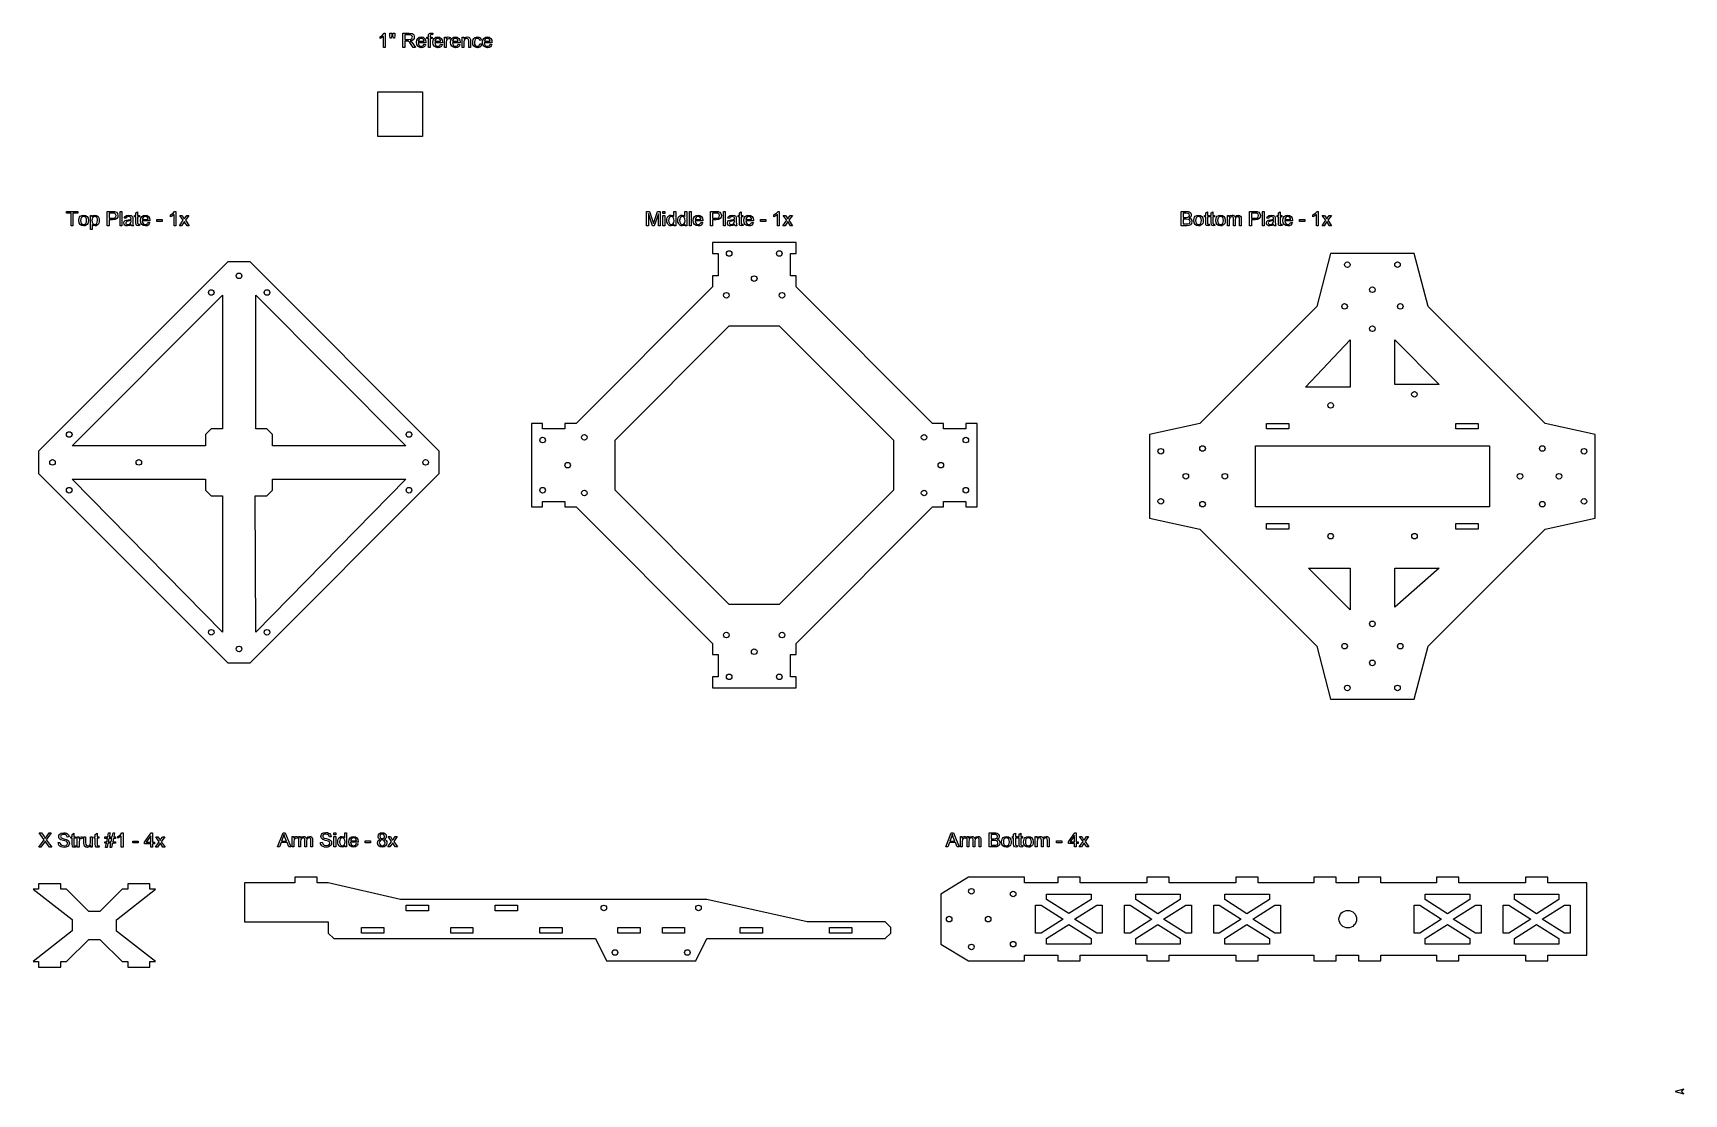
# Model space of a CAD drawing. Extents: x -940 to 1, y 296 to 900.
import ezdxf

# ---------------------------------------------------------------- set-up
doc = ezdxf.new("R2010")
doc.units = 0

msp = doc.modelspace()

# ---------------------------------------------------------------- linework, layer by layer
at = {"layer": 'Layer 1', "color": 4}
for p, q in [((-741.985364, 898.260388), (-740.53017, 899.208486)), ((-741.985364, 897.301284), (-741.985364, 898.260388)), ((-740.940832, 897.813913), (-741.985364, 897.301284)), ((-740.001004, 898.497399), (-740.940832, 897.813913)), ((-740.53017, 899.208486), (-739.648226, 900.288861)), ((-740.001004, 892.174972), (-740.001004, 898.497399)), ((-739.648226, 900.288861), (-739.008823, 900.288861)), ((-739.008823, 900.288861), (-739.008823, 892.174972)), ((-736.412576, 898.932868), (-736.412576, 900.255784)), ((-736.412576, 900.255784), (-735.282587, 900.255784)), ((-736.136986, 897.394982), (-736.412576, 898.932868)), ((-735.530632, 897.394982), (-736.136986, 897.394982)), ((-736.136986, 897.394982), (-736.136986, 897.394982)), ((-735.282587, 898.932868), (-735.530632, 897.394982)), ((-735.282587, 900.255784), (-735.282587, 898.932868)), ((-734.582563, 898.932868), (-734.582563, 900.255784)), ((-734.582563, 900.255784), (-733.452573, 900.255784)), ((-734.312448, 897.394982), (-734.582563, 898.932868)), ((-733.717156, 897.394982), (-734.312448, 897.394982)), ((-734.312448, 897.394982), (-734.312448, 897.394982)), ((-733.452573, 898.932868), (-733.717156, 897.394982)), ((-733.452573, 900.255784), (-733.452573, 898.932868)), ((-728.89951, 892.174972), (-728.89951, 900.255784)), ((-728.89951, 900.255784), (-725.316614, 900.255784)), ((-725.272531, 899.362805), (-727.83017, 899.362805)), ((-727.83017, 899.362805), (-727.83017, 896.689427)), ((-727.83017, 896.689427), (-725.531611, 896.689427)), ((-727.83017, 896.689427), (-727.83017, 896.689427)), ((-726.589945, 895.763371), (-727.83017, 895.763371)), ((-727.83017, 895.763371), (-727.83017, 892.174972)), ((-725.994625, 895.724791), (-726.589945, 895.763371)), ((-725.506804, 895.509822), (-725.994625, 895.724791)), ((-725.531611, 896.689427), (-724.385055, 896.841008)), ((-724.963837, 894.969621), (-725.506804, 895.509822)), ((-725.316614, 900.255784), (-723.673996, 900.03805)), ((-724.494632, 899.270479), (-725.272531, 899.362805)), ((-724.192156, 893.85617), (-724.963837, 894.969621)), ((-723.704318, 896.118904), (-724.715792, 895.851565)), ((-724.715792, 895.851565), (-724.070886, 895.449201)), ((-723.957884, 898.993517), (-724.494632, 899.270479)), ((-724.385055, 896.841008), (-723.756688, 897.326064)), ((-724.070886, 895.449201), (-723.18341, 894.37433)), ((-723.645757, 898.5732), (-723.957884, 898.993517)), ((-723.756688, 897.326064), (-723.541719, 898.050923)), ((-722.996014, 896.601232), (-723.704318, 896.118904)), ((-723.673996, 900.03805), (-723.168261, 899.736954)), ((-723.541719, 898.050923), (-723.645757, 898.5732)), ((-723.18341, 894.37433), (-721.77783, 892.174972)), ((-723.168261, 899.736954), (-722.775514, 899.269107)), ((-722.578463, 897.258545), (-722.996014, 896.601232)), ((-722.775514, 899.269107), (-722.523341, 898.68895)), ((-722.439274, 898.050923), (-722.578463, 897.258545)), ((-722.523341, 898.68895), (-722.439274, 898.050923)), ((-721.215587, 895.052312), (-721.025411, 896.364204)), ((-721.027482, 893.783832), (-721.215587, 895.052312)), ((-721.025411, 896.364204), (-720.454913, 897.345368)), ((-720.454913, 897.345368), (-719.581234, 897.957215)), ((-715.824691, 894.848378), (-720.19033, 894.848378)), ((-720.19033, 894.848378), (-720.026338, 893.996737)), ((-719.98156, 896.353187), (-720.135212, 895.66417)), ((-720.135212, 895.66417), (-716.866486, 895.66417)), ((-720.135212, 895.66417), (-720.135212, 895.66417)), ((-720.135212, 895.66417), (-720.135212, 895.66417)), ((-719.619818, 896.887857), (-719.98156, 896.353187)), ((-719.099601, 897.230986), (-719.619818, 896.887857)), ((-719.581234, 897.957215), (-718.481559, 898.161159)), ((-718.470524, 897.345368), (-719.099601, 897.230986)), ((-718.481559, 898.161159), (-717.414957, 897.961346)), ((-717.785656, 897.202052), (-718.470524, 897.345368)), ((-717.241334, 896.772118), (-717.785656, 897.202052)), ((-717.414957, 897.961346), (-716.563323, 897.361906)), ((-716.993278, 896.310462), (-717.241334, 896.772118)), ((-716.866486, 895.66417), (-716.993278, 896.310462)), ((-716.563323, 897.361906), (-716.005221, 896.400036)), ((-716.005221, 896.400036), (-715.819188, 895.112962)), ((-715.819188, 895.112962), (-715.824691, 894.848378)), ((-715.240406, 897.257173), (-715.240406, 898.028882)), ((-715.240406, 898.028882), (-714.363965, 898.028882)), ((-714.363965, 897.257173), (-715.240406, 897.257173)), ((-714.363965, 898.651746), (-714.259232, 899.528187)), ((-714.363965, 898.028882), (-714.363965, 898.651746)), ((-714.363965, 892.174972), (-714.363965, 897.257173)), ((-714.259232, 899.528187), (-713.754873, 900.153817)), ((-713.754873, 900.153817), (-713.321489, 900.333649)), ((-713.189892, 899.291149), (-713.377288, 898.569055)), ((-713.377288, 898.569055), (-713.377288, 898.028882)), ((-713.377288, 898.028882), (-712.236292, 898.028882)), ((-712.236292, 897.257173), (-713.377288, 897.257173)), ((-713.377288, 897.257173), (-713.377288, 892.174972)), ((-713.321489, 900.333649), (-712.743389, 900.393593)), ((-712.55049, 899.484076), (-713.189892, 899.291149)), ((-712.743389, 900.393593), (-711.817361, 900.294364)), ((-711.966177, 899.428958), (-712.55049, 899.484076)), ((-712.236292, 898.028882), (-712.236292, 897.257173)), ((-711.817361, 900.294364), (-711.966177, 899.428958)), ((-711.800823, 895.052312), (-711.610658, 896.364204)), ((-711.612718, 893.783832), (-711.800823, 895.052312)), ((-711.610658, 896.364204), (-711.040149, 897.345368)), ((-711.040149, 897.345368), (-710.16647, 897.957215)), ((-706.409927, 894.848378), (-710.775566, 894.848378)), ((-710.775566, 894.848378), (-710.611584, 893.996737)), ((-710.566796, 896.353187), (-710.720448, 895.66417)), ((-710.720448, 895.66417), (-707.451722, 895.66417)), ((-710.720448, 895.66417), (-710.720448, 895.66417)), ((-710.720448, 895.66417), (-710.720448, 895.66417)), ((-710.205054, 896.887857), (-710.566796, 896.353187)), ((-709.684848, 897.230986), (-710.205054, 896.887857)), ((-710.16647, 897.957215), (-709.066795, 898.161159)), ((-709.05576, 897.345368), (-709.684848, 897.230986)), ((-709.066795, 898.161159), (-708.000203, 897.961346)), ((-708.370892, 897.202052), (-709.05576, 897.345368)), ((-707.82657, 896.772118), (-708.370892, 897.202052)), ((-708.000203, 897.961346), (-707.148559, 897.361906)), ((-707.578514, 896.310462), (-707.82657, 896.772118)), ((-707.451722, 895.66417), (-707.578514, 896.310462)), ((-707.148559, 897.361906), (-706.590457, 896.400036)), ((-706.590457, 896.400036), (-706.404424, 895.112962)), ((-706.404424, 895.112962), (-706.409927, 894.848378)), ((-705.197274, 892.174972), (-705.197274, 898.028882)), ((-705.197274, 898.028882), (-704.304295, 898.028882)), ((-704.304295, 898.028882), (-704.304295, 897.141434)), ((-704.304295, 897.141434), (-703.673162, 897.962729)), ((-704.039712, 896.39727), (-704.205066, 895.239736)), ((-704.205066, 895.239736), (-704.205066, 892.174972)), ((-703.670396, 896.940238), (-704.039712, 896.39727)), ((-703.673162, 897.962729), (-703.036496, 898.161159)), ((-703.086111, 897.135902), (-703.670396, 896.940238)), ((-702.358514, 896.920934), (-703.086111, 897.135902)), ((-703.036496, 898.161159), (-702.530758, 898.081234)), ((-702.530758, 898.081234), (-702.016743, 897.841458)), ((-702.016743, 897.841458), (-702.358514, 896.920934)), ((-701.746656, 895.052312), (-701.556491, 896.364204)), ((-701.558552, 893.783832), (-701.746656, 895.052312)), ((-701.556491, 896.364204), (-700.985983, 897.345368)), ((-700.985983, 897.345368), (-700.112304, 897.957215)), ((-696.35576, 894.848378), (-700.721399, 894.848378)), ((-700.721399, 894.848378), (-700.557418, 893.996737)), ((-700.512629, 896.353187), (-700.666281, 895.66417)), ((-700.666281, 895.66417), (-697.397555, 895.66417)), ((-700.666281, 895.66417), (-700.666281, 895.66417)), ((-700.666281, 895.66417), (-700.666281, 895.66417)), ((-700.150887, 896.887857), (-700.512629, 896.353187)), ((-699.630681, 897.230986), (-700.150887, 896.887857)), ((-700.112304, 897.957215), (-699.012628, 898.161159)), ((-699.001594, 897.345368), (-699.630681, 897.230986)), ((-699.012628, 898.161159), (-697.946037, 897.961346)), ((-698.316725, 897.202052), (-699.001594, 897.345368)), ((-697.772403, 896.772118), (-698.316725, 897.202052)), ((-697.946037, 897.961346), (-697.094392, 897.361906)), ((-697.524347, 896.310462), (-697.772403, 896.772118)), ((-697.397555, 895.66417), (-697.524347, 896.310462)), ((-697.094392, 897.361906), (-696.536291, 896.400036)), ((-696.536291, 896.400036), (-696.350257, 895.112962)), ((-696.350257, 895.112962), (-696.35576, 894.848378)), ((-695.132073, 892.174972), (-695.132073, 898.028882)), ((-695.132073, 898.028882), (-694.239094, 898.028882)), ((-694.239094, 898.028882), (-694.239094, 897.196552)), ((-694.239094, 897.196552), (-693.450868, 897.920007)), ((-694.024827, 896.315973), (-694.139892, 895.372013)), ((-694.139892, 895.372013), (-694.139892, 892.174972)), ((-693.679616, 896.898892), (-694.024827, 896.315973)), ((-693.175955, 897.200672), (-693.679616, 896.898892)), ((-693.450868, 897.920007), (-692.376004, 898.161159)), ((-692.585469, 897.301284), (-693.175955, 897.200672)), ((-691.893686, 897.12213), (-692.585469, 897.301284)), ((-692.376004, 898.161159), (-691.403099, 897.970998)), ((-691.483024, 896.642578), (-691.893686, 897.12213)), ((-691.367285, 895.735826), (-691.483024, 896.642578)), ((-691.403099, 897.970998), (-690.738889, 897.472142)), ((-691.367285, 892.174972), (-691.367285, 895.735826)), ((-690.738889, 897.472142), (-690.430222, 896.739041)), ((-690.430222, 896.739041), (-690.375076, 895.774406)), ((-690.375076, 895.774406), (-690.375076, 892.174972)), ((-689.151389, 895.079885), (-689.072839, 895.968709)), ((-688.968802, 893.783825), (-689.151389, 895.079885)), ((-689.072839, 895.968709), (-688.837191, 896.739041)), ((-688.837191, 896.739041), (-688.441007, 897.361211)), ((-688.441007, 897.361211), (-687.880824, 897.805644)), ((-688.014503, 896.114092), (-688.131635, 895.10743)), ((-688.131635, 895.10743), (-688.018644, 894.089066)), ((-687.663118, 896.807932), (-688.014503, 896.114092)), ((-687.880824, 897.805644), (-687.210416, 898.07228)), ((-687.1243, 897.211005), (-687.663118, 896.807932)), ((-687.210416, 898.07228), (-686.483514, 898.161159)), ((-686.444934, 897.345368), (-687.1243, 897.211005)), ((-686.483514, 898.161159), (-685.616721, 898.040587)), ((-685.985346, 897.270949), (-686.444934, 897.345368)), ((-685.598804, 897.047708), (-685.985346, 897.270949)), ((-685.616721, 898.040587), (-684.923559, 897.678841)), ((-685.301839, 896.677019), (-685.598804, 897.047708)), ((-685.110983, 896.16026), (-685.301839, 896.677019)), ((-685.204687, 893.671522), (-685.028292, 894.319212)), ((-684.146347, 896.309076), (-685.110983, 896.16026)), ((-685.028292, 894.319212), (-684.052649, 894.192409)), ((-685.028292, 894.319212), (-685.028292, 894.319212)), ((-685.028292, 894.319212), (-685.028292, 894.319212)), ((-684.923559, 897.678841), (-684.426103, 897.095252)), ((-684.426103, 897.095252), (-684.146347, 896.309076)), ((-684.052649, 894.192409), (-684.337214, 893.293246)), ((-683.534518, 895.052312), (-683.344339, 896.364204)), ((-683.346409, 893.783832), (-683.534518, 895.052312)), ((-683.344339, 896.364204), (-682.773816, 897.345368)), ((-682.773816, 897.345368), (-681.900151, 897.957215)), ((-678.143622, 894.848378), (-682.509232, 894.848378)), ((-682.509232, 894.848378), (-682.345254, 893.996737)), ((-682.300466, 896.353187), (-682.454114, 895.66417)), ((-682.454114, 895.66417), (-679.185417, 895.66417)), ((-682.454114, 895.66417), (-682.454114, 895.66417)), ((-682.454114, 895.66417), (-682.454114, 895.66417)), ((-681.938748, 896.887857), (-682.300466, 896.353187)), ((-681.418532, 897.230986), (-681.938748, 896.887857)), ((-681.900151, 897.957215), (-680.80049, 898.161159)), ((-680.789455, 897.345368), (-681.418532, 897.230986)), ((-680.80049, 898.161159), (-679.733877, 897.961346)), ((-680.104572, 897.202052), (-680.789455, 897.345368)), ((-679.560236, 896.772118), (-680.104572, 897.202052)), ((-679.733877, 897.961346), (-678.882254, 897.361906)), ((-679.312205, 896.310462), (-679.560236, 896.772118)), ((-679.185417, 895.66417), (-679.312205, 896.310462)), ((-678.882254, 897.361906), (-678.324152, 896.400036)), ((-678.324152, 896.400036), (-678.138118, 895.112962)), ((-678.138118, 895.112962), (-678.143622, 894.848378)), ((-739.008823, 892.174972), (-740.001004, 892.174972)), ((-739.008823, 892.174972), (-739.008823, 892.174972)), ((-727.83017, 892.174972), (-728.89951, 892.174972)), ((-728.89951, 892.174972), (-728.89951, 892.174972)), ((-723.122788, 892.174972), (-724.192156, 893.85617)), ((-721.77783, 892.174972), (-723.122788, 892.174972)), ((-720.463182, 892.833678), (-721.027482, 893.783832)), ((-719.577781, 892.240423), (-720.463182, 892.833678)), ((-720.026338, 893.996737), (-719.644625, 893.371114)), ((-719.644625, 893.371114), (-719.093399, 892.986636)), ((-718.426441, 892.042666), (-719.577781, 892.240423)), ((-719.093399, 892.986636), (-718.42091, 892.858486)), ((-717.497641, 892.166699), (-718.426441, 892.042666)), ((-718.42091, 892.858486), (-717.915181, 892.930138)), ((-717.915181, 892.930138), (-717.489379, 893.145111)), ((-716.750747, 892.538784), (-717.497641, 892.166699)), ((-717.489379, 893.145111), (-717.143487, 893.517182)), ((-717.143487, 893.517182), (-716.877521, 894.060132)), ((-716.877521, 894.060132), (-715.852264, 893.933357)), ((-716.877521, 894.060132), (-716.877521, 894.060132)), ((-716.877521, 894.060132), (-716.877521, 894.060132)), ((-716.198148, 893.135466), (-716.750747, 892.538784)), ((-715.852264, 893.933357), (-716.198148, 893.135466)), ((-713.377288, 892.174972), (-714.363965, 892.174972)), ((-714.363965, 892.174972), (-714.363965, 892.174972)), ((-711.048418, 892.833678), (-711.612718, 893.783832)), ((-710.163038, 892.240423), (-711.048418, 892.833678)), ((-710.611584, 893.996737), (-710.229861, 893.371114)), ((-710.229861, 893.371114), (-709.678649, 892.986636)), ((-709.011677, 892.042666), (-710.163038, 892.240423)), ((-709.678649, 892.986636), (-709.006174, 892.858486)), ((-708.082887, 892.166699), (-709.011677, 892.042666)), ((-709.006174, 892.858486), (-708.500432, 892.930138)), ((-708.500432, 892.930138), (-708.074615, 893.145111)), ((-707.335983, 892.538784), (-708.082887, 892.166699)), ((-708.074615, 893.145111), (-707.728723, 893.517182)), ((-707.728723, 893.517182), (-707.462757, 894.060132)), ((-707.462757, 894.060132), (-706.4375, 893.933357)), ((-707.462757, 894.060132), (-707.462757, 894.060132)), ((-707.462757, 894.060132), (-707.462757, 894.060132)), ((-706.783385, 893.135466), (-707.335983, 892.538784)), ((-706.4375, 893.933357), (-706.783385, 893.135466)), ((-704.205066, 892.174972), (-705.197274, 892.174972)), ((-705.197274, 892.174972), (-705.197274, 892.174972)), ((-700.994252, 892.833678), (-701.558552, 893.783832)), ((-700.108871, 892.240423), (-700.994252, 892.833678)), ((-700.557418, 893.996737), (-700.175694, 893.371114)), ((-700.175694, 893.371114), (-699.624483, 892.986636)), ((-698.95751, 892.042666), (-700.108871, 892.240423)), ((-699.624483, 892.986636), (-698.952007, 892.858486)), ((-698.028721, 892.166699), (-698.95751, 892.042666)), ((-698.952007, 892.858486), (-698.446265, 892.930138)), ((-698.446265, 892.930138), (-698.020448, 893.145111)), ((-697.281816, 892.538784), (-698.028721, 892.166699)), ((-698.020448, 893.145111), (-697.674556, 893.517182)), ((-697.674556, 893.517182), (-697.40859, 894.060132)), ((-697.40859, 894.060132), (-696.383333, 893.933357)), ((-697.40859, 894.060132), (-697.40859, 894.060132)), ((-697.40859, 894.060132), (-697.40859, 894.060132)), ((-696.729218, 893.135466), (-697.281816, 892.538784)), ((-696.383333, 893.933357), (-696.729218, 893.135466)), ((-694.139892, 892.174972), (-695.132073, 892.174972)), ((-695.132073, 892.174972), (-695.132073, 892.174972)), ((-690.375076, 892.174972), (-691.367285, 892.174972)), ((-688.421026, 892.828147), (-688.968802, 893.783825)), ((-687.572856, 892.239043), (-688.421026, 892.828147)), ((-688.018644, 894.089066), (-687.679656, 893.393156)), ((-687.679656, 893.393156), (-687.158752, 892.992153)), ((-686.489017, 892.042666), (-687.572856, 892.239043)), ((-687.158752, 892.992153), (-686.500052, 892.858486)), ((-686.500052, 892.858486), (-685.963989, 892.948049)), ((-685.605013, 892.185301), (-686.489017, 892.042666)), ((-685.963989, 892.948049), (-685.524382, 893.216767)), ((-684.871207, 892.613178), (-685.605013, 892.185301)), ((-685.524382, 893.216767), (-685.204687, 893.671522)), ((-684.337214, 893.293246), (-684.871207, 892.613178)), ((-682.782085, 892.833678), (-683.346409, 893.783832)), ((-681.896704, 892.240423), (-682.782085, 892.833678)), ((-682.345254, 893.996737), (-681.963556, 893.371114)), ((-681.963556, 893.371114), (-681.41233, 892.986636)), ((-680.745344, 892.042666), (-681.896704, 892.240423)), ((-681.41233, 892.986636), (-680.73984, 892.858486)), ((-679.816554, 892.166699), (-680.745344, 892.042666)), ((-680.73984, 892.858486), (-680.234109, 892.930138)), ((-680.234109, 892.930138), (-679.808281, 893.145111)), ((-679.069649, 892.538784), (-679.816554, 892.166699)), ((-679.808281, 893.145111), (-679.462404, 893.517182)), ((-679.462404, 893.517182), (-679.196452, 894.060132)), ((-679.196452, 894.060132), (-678.171166, 893.933357)), ((-679.196452, 894.060132), (-679.196452, 894.060132)), ((-679.196452, 894.060132), (-679.196452, 894.060132)), ((-678.517072, 893.135466), (-679.069649, 892.538784)), ((-678.171166, 893.933357), (-678.517072, 893.135466)), ((-743.214583, 866.775), (-717.814583, 866.775)), ((-743.214583, 841.375), (-743.214583, 866.775)), ((-743.214583, 866.775), (-743.214583, 866.775)), ((-717.814583, 866.775), (-717.814583, 841.375)), ((-717.814583, 841.375), (-743.214583, 841.375)), ((-920.75, 797.702212), (-920.75, 798.655812)), ((-920.75, 798.655812), (-914.344882, 798.655812)), ((-918.087628, 797.702212), (-920.75, 797.702212)), ((-918.087628, 790.575), (-918.087628, 797.702212)), ((-914.344882, 797.702212), (-917.01826, 797.702212)), ((-917.01826, 797.702212), (-917.01826, 790.575)), ((-914.344882, 798.655812), (-914.344882, 797.702212)), ((-913.738556, 793.501955), (-913.512545, 794.917197)), ((-913.549072, 792.192818), (-913.738556, 793.501955)), ((-913.738556, 793.501955), (-913.738556, 793.501955)), ((-913.738556, 793.501955), (-913.738556, 793.501955)), ((-912.98062, 791.230941), (-913.549072, 792.192818)), ((-913.512545, 794.917197), (-913.23004, 795.466696)), ((-913.23004, 795.466696), (-912.834542, 795.910778)), ((-912.10487, 790.639781), (-912.98062, 791.230941)), ((-912.834542, 795.910778), (-911.996705, 796.398589)), ((-912.596148, 794.484487), (-912.718802, 793.501955)), ((-912.718802, 793.501955), (-912.596148, 792.518728)), ((-912.718802, 793.501955), (-912.718802, 793.501955)), ((-912.718802, 793.501955), (-912.718802, 793.501955)), ((-912.228215, 795.183153), (-912.596148, 794.484487)), ((-912.596148, 792.518728), (-912.228215, 791.817991)), ((-911.674238, 795.600704), (-912.228215, 795.183153)), ((-912.228215, 791.817991), (-911.674238, 791.398383)), ((-910.993493, 790.442722), (-912.10487, 790.639781)), ((-911.996705, 796.398589), (-910.993493, 796.561216)), ((-910.993493, 795.739892), (-911.674238, 795.600704)), ((-911.674238, 791.398383), (-910.993493, 791.258514)), ((-910.993493, 796.561216), (-909.896569, 796.363448)), ((-910.320323, 795.600023), (-910.993493, 795.739892)), ((-910.993493, 791.258514), (-910.316876, 791.399078)), ((-909.76704, 795.180415), (-910.320323, 795.600023)), ((-910.316876, 791.399078), (-909.764274, 791.820757)), ((-909.579616, 790.801004), (-910.256932, 790.532286)), ((-909.896569, 796.363448), (-909.020139, 795.770203)), ((-909.397036, 794.489316), (-909.76704, 795.180415)), ((-909.764274, 791.820757), (-909.396352, 792.530437)), ((-909.009115, 791.231646), (-909.579616, 790.801004)), ((-909.273687, 793.535031), (-909.397036, 794.489316)), ((-909.396352, 792.530437), (-909.273687, 793.535031)), ((-909.020139, 795.770203), (-908.445503, 794.828311)), ((-908.592939, 791.806985), (-909.009115, 791.231646)), ((-908.33871, 792.575229), (-908.592939, 791.806985)), ((-908.445503, 794.828311), (-908.253962, 793.584646)), ((-908.253962, 793.584646), (-908.33871, 792.575229)), ((-907.085364, 788.331559), (-907.085364, 796.42891)), ((-907.085364, 796.42891), (-906.181378, 796.42891)), ((-906.064934, 794.464516), (-906.186882, 793.468878)), ((-906.186882, 793.468878), (-906.072511, 792.486339)), ((-906.186882, 793.468878), (-906.186882, 793.468878)), ((-906.186882, 793.468878), (-906.186882, 793.468878)), ((-906.181378, 796.42891), (-906.181378, 795.668236)), ((-906.181378, 795.668236), (-905.459285, 796.33795)), ((-905.445512, 790.652188), (-906.093184, 791.181354)), ((-906.093184, 791.181354), (-906.093184, 788.331559)), ((-906.072511, 792.486339), (-905.729371, 791.798716)), ((-905.699061, 795.191422), (-906.064934, 794.464516)), ((-905.729371, 791.798716), (-905.22364, 791.393561)), ((-905.174724, 795.635844), (-905.699061, 795.191422)), ((-905.459285, 796.33795), (-904.483642, 796.561216)), ((-904.555299, 790.442722), (-905.445512, 790.652188)), ((-905.22364, 791.393561), (-904.621452, 791.258514)), ((-904.57734, 795.783976), (-905.174724, 795.635844)), ((-904.621452, 791.258514), (-904.007534, 791.398383)), ((-903.982723, 795.644801), (-904.57734, 795.783976)), ((-904.483642, 796.561216), (-903.778094, 796.464734)), ((-904.007534, 791.398383), (-903.488696, 791.817991)), ((-903.477661, 795.227264), (-903.982723, 795.644801)), ((-903.262693, 790.825811), (-903.893142, 790.538487)), ((-903.778094, 796.464734), (-903.160726, 796.175361)), ((-903.488696, 791.817991), (-903.135231, 792.531121)), ((-903.132475, 794.529974), (-903.477661, 795.227264)), ((-902.721126, 791.292956), (-903.262693, 790.825811)), ((-903.160726, 796.175361), (-902.657739, 795.710263)), ((-903.135231, 792.531121), (-903.017413, 793.55157)), ((-903.017413, 793.55157), (-903.132475, 794.529974)), ((-902.32563, 791.928227), (-902.721126, 791.292956)), ((-902.657739, 795.710263), (-902.29532, 795.086689)), ((-902.083783, 792.692369), (-902.32563, 791.928227)), ((-902.29532, 795.086689), (-902.076206, 794.350138)), ((-902.003163, 793.546066), (-902.083783, 792.692369)), ((-902.076206, 794.350138), (-902.003163, 793.546066)), ((-897.543826, 790.575), (-897.543826, 798.655812)), ((-897.543826, 798.655812), (-894.495629, 798.655812)), ((-894.407434, 797.702212), (-896.474486, 797.702212)), ((-896.474486, 797.702212), (-896.474486, 794.813837)), ((-896.474486, 794.813837), (-894.385364, 794.813837)), ((-896.474486, 794.813837), (-896.474486, 794.813837)), ((-894.401903, 793.860236), (-896.474486, 793.860236)), ((-896.474486, 793.860236), (-896.474486, 790.575)), ((-894.495629, 798.655812), (-893.26641, 798.578653)), ((-893.409722, 797.630556), (-894.407434, 797.702212)), ((-892.952222, 794.038692), (-894.401903, 793.860236)), ((-894.385364, 794.813837), (-893.4993, 794.910307)), ((-893.4993, 794.910307), (-892.913632, 795.199691)), ((-892.734477, 797.153769), (-893.409722, 797.630556)), ((-893.26641, 798.578653), (-892.268698, 798.201068)), ((-892.031688, 794.574061), (-892.952222, 794.038692)), ((-892.913632, 795.199691), (-892.587037, 795.664095)), ((-892.478163, 796.285597), (-892.734477, 797.153769)), ((-892.587037, 795.664095), (-892.478163, 796.285597)), ((-892.268698, 798.201068), (-891.621026, 797.42109)), ((-891.539728, 795.36713), (-892.031688, 794.574061)), ((-891.621026, 797.42109), (-891.375747, 796.318674)), ((-891.375747, 796.318674), (-891.539728, 795.36713)), ((-890.152031, 790.575), (-890.152031, 798.655812)), ((-890.152031, 798.655812), (-889.159851, 798.655812)), ((-889.159851, 798.655812), (-889.159851, 790.575)), ((-887.952702, 792.118417), (-887.757009, 792.903898)), ((-887.823162, 791.450753), (-887.952702, 792.118417)), ((-887.434542, 790.914005), (-887.823162, 791.450753)), ((-887.781816, 794.758719), (-887.346347, 795.7647)), ((-886.811677, 794.626441), (-887.781816, 794.758719)), ((-887.757009, 792.903898), (-887.24438, 793.47441)), ((-886.804791, 790.56054), (-887.434542, 790.914005)), ((-887.346347, 795.7647), (-886.469934, 796.354488)), ((-887.24438, 793.47441), (-886.530556, 793.799615)), ((-886.756559, 792.617245), (-886.894368, 792.145962)), ((-886.894368, 792.145962), (-886.819265, 791.782167)), ((-886.819265, 791.782167), (-886.593943, 791.484518)), ((-886.608414, 795.154909), (-886.811677, 794.626441)), ((-886.365202, 792.939712), (-886.756559, 792.617245)), ((-886.318324, 795.494613), (-886.608414, 795.154909)), ((-886.593943, 791.484518), (-886.223949, 791.28608)), ((-886.530556, 793.799615), (-885.648611, 793.94843)), ((-886.469934, 796.354488), (-885.141486, 796.561216)), ((-885.499795, 793.138142), (-886.365202, 792.939712)), ((-885.893213, 795.678573), (-886.318324, 795.494613)), ((-886.223949, 791.28608), (-885.714764, 791.219934)), ((-884.857627, 790.63565), (-885.951774, 790.442722)), ((-885.284798, 795.739892), (-885.893213, 795.678573)), ((-885.714764, 791.219934), (-884.69501, 791.470717)), ((-885.648611, 793.94843), (-883.879219, 794.290202)), ((-883.879219, 793.51299), (-885.499795, 793.138142)), ((-884.627485, 795.655825), (-885.284798, 795.739892)), ((-885.141486, 796.561216), (-883.923302, 796.384827)), ((-883.796528, 791.297094), (-884.857627, 790.63565)), ((-884.69501, 791.470717), (-884.03907, 792.156997)), ((-884.154809, 795.403653), (-884.627485, 795.655825)), ((-883.943985, 795.06602), (-884.154809, 795.403653)), ((-884.03907, 792.156997), (-883.879219, 793.149177)), ((-883.873687, 794.549253), (-883.943985, 795.06602)), ((-883.923302, 796.384827), (-883.234285, 795.941089)), ((-883.879219, 794.290202), (-883.873687, 794.549253)), ((-883.879219, 793.149177), (-883.879219, 793.51299)), ((-883.879219, 793.51299), (-883.879219, 793.51299)), ((-883.598097, 790.575), (-883.796528, 791.297094)), ((-883.796528, 791.297094), (-883.796528, 791.297094)), ((-883.796528, 791.297094), (-883.796528, 791.297094)), ((-883.234285, 795.941089), (-882.925618, 795.265844)), ((-882.925618, 795.265844), (-882.876004, 794.350823)), ((-882.876004, 794.350823), (-882.876004, 793.027906)), ((-882.876004, 793.027906), (-882.812616, 791.277818)), ((-882.812616, 791.277818), (-882.561806, 790.575)), ((-881.878292, 795.657201), (-881.878292, 796.42891)), ((-881.878292, 796.42891), (-881.150694, 796.42891)), ((-881.150694, 795.657201), (-881.878292, 795.657201)), ((-881.150694, 797.878601), (-880.164017, 798.47392)), ((-881.150694, 796.42891), (-881.150694, 797.878601)), ((-881.150694, 792.289274), (-881.150694, 795.657201)), ((-881.029424, 791.117939), (-881.150694, 792.289274)), ((-880.610493, 790.668698), (-881.029424, 791.117939)), ((-879.77266, 790.49784), (-880.610493, 790.668698)), ((-880.164017, 798.47392), (-880.164017, 796.42891)), ((-880.164017, 796.42891), (-879.166334, 796.42891)), ((-879.166334, 795.657201), (-880.164017, 795.657201)), ((-880.164017, 795.657201), (-880.164017, 792.234156)), ((-880.164017, 792.234156), (-880.111665, 791.688451)), ((-880.111665, 791.688451), (-879.94078, 791.495524)), ((-879.94078, 791.495524), (-879.601774, 791.423868)), ((-879.601774, 791.423868), (-879.166334, 791.462448)), ((-879.166334, 796.42891), (-879.166334, 795.657201)), ((-879.166334, 791.462448), (-879.022993, 790.586035)), ((-879.166334, 791.462448), (-879.166334, 791.462448)), ((-879.166334, 791.462448), (-879.166334, 791.462448)), ((-878.532434, 793.45234), (-878.342255, 794.764233)), ((-878.344326, 792.183861), (-878.532434, 793.45234)), ((-877.780002, 791.233707), (-878.344326, 792.183861)), ((-878.342255, 794.764233), (-877.771732, 795.745396)), ((-876.894621, 790.640465), (-877.780002, 791.233707)), ((-877.771732, 795.745396), (-876.898068, 796.357246)), ((-873.141538, 793.248406), (-877.507149, 793.248406)), ((-877.507149, 793.248406), (-877.343167, 792.396766)), ((-877.298382, 794.753215), (-877.452031, 794.064198)), ((-877.452031, 794.064198), (-874.183333, 794.064198)), ((-877.452031, 794.064198), (-877.452031, 794.064198)), ((-877.452031, 794.064198), (-877.452031, 794.064198)), ((-877.343167, 792.396766), (-876.961444, 791.771142)), ((-876.936665, 795.287885), (-877.298382, 794.753215)), ((-876.961444, 791.771142), (-876.410243, 791.386675)), ((-876.416448, 795.631015), (-876.936665, 795.287885)), ((-876.898068, 796.357246), (-875.798406, 796.561216)), ((-875.74326, 790.442722), (-876.894621, 790.640465)), ((-875.787372, 795.745396), (-876.416448, 795.631015)), ((-876.410243, 791.386675), (-875.737757, 791.258514)), ((-875.798406, 796.561216), (-874.731793, 796.361378)), ((-875.102489, 795.60208), (-875.787372, 795.745396)), ((-875.737757, 791.258514), (-875.232025, 791.330167)), ((-875.232025, 791.330167), (-874.806198, 791.545139)), ((-874.558153, 795.172146), (-875.102489, 795.60208)), ((-874.067566, 790.938813), (-874.81447, 790.566741)), ((-874.806198, 791.545139), (-874.46032, 791.91721)), ((-874.731793, 796.361378), (-873.88017, 795.761934)), ((-874.310122, 794.710501), (-874.558153, 795.172146)), ((-874.46032, 791.91721), (-874.194368, 792.46016)), ((-874.183333, 794.064198), (-874.310122, 794.710501)), ((-874.194368, 792.46016), (-873.169111, 792.333386)), ((-874.194368, 792.46016), (-874.194368, 792.46016)), ((-874.194368, 792.46016), (-874.194368, 792.46016)), ((-873.514992, 791.535505), (-874.067566, 790.938813)), ((-873.88017, 795.761934), (-873.322069, 794.800064)), ((-873.169111, 792.333386), (-873.514992, 791.535505)), ((-873.322069, 794.800064), (-873.136035, 793.51299)), ((-873.136035, 793.51299), (-873.141538, 793.248406)), ((-869.172788, 793.000361), (-869.172788, 793.998045)), ((-869.172788, 793.998045), (-866.124562, 793.998045)), ((-866.124562, 793.000361), (-869.172788, 793.000361)), ((-869.172788, 793.000361), (-869.172788, 793.000361)), ((-866.124562, 793.998045), (-866.124562, 793.000361)), ((-861.400642, 796.660417), (-859.945448, 797.608514)), ((-861.400642, 795.701313), (-861.400642, 796.660417)), ((-860.35611, 796.213941), (-861.400642, 795.701313)), ((-859.416281, 796.897455), (-860.35611, 796.213941)), ((-859.945448, 797.608514), (-859.063504, 798.688889)), ((-859.416281, 790.575), (-859.416281, 796.897455)), ((-859.063504, 798.688889), (-858.424101, 798.688889)), ((-858.424101, 798.688889), (-858.424101, 790.575)), ((-856.263323, 790.575), (-854.124615, 793.617722)), ((-854.124615, 793.617722), (-856.103472, 796.42891)), ((-856.103472, 796.42891), (-854.863247, 796.42891)), ((-853.523792, 792.884594), (-855.061677, 790.575)), ((-854.863247, 796.42891), (-853.964764, 795.056378)), ((-853.964764, 795.056378), (-853.556868, 794.400438)), ((-853.556868, 794.400438), (-853.110364, 795.045372)), ((-853.20409, 792.394007), (-853.523792, 792.884594)), ((-852.002445, 790.575), (-853.20409, 792.394007)), ((-853.110364, 795.045372), (-852.123687, 796.42891)), ((-850.93858, 796.42891), (-852.961549, 793.67284)), ((-852.961549, 793.67284), (-850.784232, 790.575)), ((-852.123687, 796.42891), (-850.93858, 796.42891)), ((-589.976722, 790.575), (-589.976722, 798.655812)), ((-589.976722, 798.655812), (-588.36718, 798.655812)), ((-586.608823, 790.575), (-588.945962, 797.454167)), ((-588.945962, 797.454167), (-588.945962, 790.575)), ((-588.36718, 798.655812), (-586.454476, 792.934208)), ((-586.454476, 792.934208), (-586.068622, 791.738066)), ((-586.068622, 791.738066), (-585.638684, 793.033438)), ((-583.296014, 797.338427), (-585.644188, 790.575)), ((-585.638684, 793.033438), (-583.70391, 798.655812)), ((-583.70391, 798.655812), (-582.265226, 798.655812)), ((-583.296014, 790.575), (-583.296014, 797.338427)), ((-582.265226, 798.655812), (-582.265226, 790.575)), ((-580.650181, 797.514816), (-580.650181, 798.655812)), ((-580.650181, 798.655812), (-579.658, 798.655812)), ((-579.658, 797.514816), (-580.650181, 797.514816)), ((-580.650181, 797.514816), (-580.650181, 797.514816)), ((-580.650181, 790.575), (-580.650181, 796.42891)), ((-580.650181, 796.42891), (-579.658, 796.42891)), ((-579.658, 798.655812), (-579.658, 797.514816)), ((-579.658, 796.42891), (-579.658, 790.575)), ((-578.500438, 793.496452), (-578.427395, 794.332221)), ((-578.419817, 792.64964), (-578.500438, 793.496452)), ((-578.427395, 794.332221), (-578.208281, 795.086689)), ((-578.17797, 791.906186), (-578.419817, 792.64964)), ((-578.208281, 795.086689), (-577.84311, 795.717142)), ((-577.789372, 791.290895), (-578.17797, 791.906186)), ((-577.84311, 795.717142), (-577.331868, 796.180865)), ((-577.268481, 790.828577), (-577.789372, 791.290895)), ((-577.36975, 794.503794), (-577.480684, 793.496452)), ((-577.480684, 793.496452), (-577.362172, 792.513895)), ((-577.480684, 793.496452), (-577.480684, 793.496452)), ((-577.480684, 793.496452), (-577.480684, 793.496452)), ((-577.036946, 795.199691), (-577.36975, 794.503794)), ((-577.362172, 792.513895), (-577.006635, 791.815226)), ((-577.331868, 796.180865), (-576.713128, 796.46611)), ((-576.653177, 790.539182), (-577.268481, 790.828577)), ((-576.538796, 795.604846), (-577.036946, 795.199691)), ((-577.006635, 791.815226), (-576.489872, 791.397688)), ((-576.713128, 796.46611), (-576.02549, 796.561216)), ((-575.931764, 795.739892), (-576.538796, 795.604846)), ((-576.489872, 791.397688), (-575.887681, 791.258514)), ((-576.02549, 796.561216), (-575.082896, 796.33795)), ((-575.031905, 790.660446), (-575.981378, 790.442722)), ((-575.307523, 795.599328), (-575.931764, 795.739892)), ((-575.887681, 791.258514), (-575.286163, 791.39149)), ((-574.790768, 795.177649), (-575.307523, 795.599328)), ((-575.286163, 791.39149), (-574.782498, 791.790446)), ((-575.082896, 796.33795), (-574.410417, 795.756431)), ((-574.344264, 791.313632), (-575.031905, 790.660446)), ((-574.443486, 794.455556), (-574.790768, 795.177649)), ((-574.782498, 791.790446), (-574.441426, 792.462234)), ((-574.327726, 793.41376), (-574.443486, 794.455556)), ((-574.441426, 792.462234), (-574.327726, 793.41376)), ((-574.410417, 795.756431), (-574.410417, 798.655812)), ((-574.410417, 798.655812), (-573.42374, 798.655812)), ((-574.344264, 790.575), (-574.344264, 791.313632)), ((-573.42374, 798.655812), (-573.42374, 790.575)), ((-572.21659, 793.496452), (-572.143548, 794.332221)), ((-572.13597, 792.64964), (-572.21659, 793.496452)), ((-572.143548, 794.332221), (-571.924434, 795.086689)), ((-571.894123, 791.906186), (-572.13597, 792.64964)), ((-571.924434, 795.086689), (-571.559249, 795.717142)), ((-571.505521, 791.290895), (-571.894123, 791.906186)), ((-571.559249, 795.717142), (-571.047993, 796.180865)), ((-570.984606, 790.828577), (-571.505521, 791.290895)), ((-571.085902, 794.503794), (-571.196837, 793.496452)), ((-571.196837, 793.496452), (-571.078325, 792.513895)), ((-571.196837, 793.496452), (-571.196837, 793.496452)), ((-571.196837, 793.496452), (-571.196837, 793.496452)), ((-570.753099, 795.199691), (-571.085902, 794.503794)), ((-571.078325, 792.513895), (-570.722788, 791.815226)), ((-571.047993, 796.180865), (-570.429263, 796.46611)), ((-570.369315, 790.539182), (-570.984606, 790.828577)), ((-570.254938, 795.604846), (-570.753099, 795.199691)), ((-570.722788, 791.815226), (-570.206025, 791.397688)), ((-570.429263, 796.46611), (-569.741614, 796.561216)), ((-569.647917, 795.739892), (-570.254938, 795.604846)), ((-570.206025, 791.397688), (-569.603834, 791.258514)), ((-569.741614, 796.561216), (-568.799049, 796.33795)), ((-568.748058, 790.660446), (-569.697531, 790.442722)), ((-569.023662, 795.599328), (-569.647917, 795.739892)), ((-569.603834, 791.258514), (-569.002312, 791.39149)), ((-568.506892, 795.177649), (-569.023662, 795.599328)), ((-569.002312, 791.39149), (-568.498623, 791.790446)), ((-568.799049, 796.33795), (-568.12657, 795.756431)), ((-568.060417, 791.313632), (-568.748058, 790.660446)), ((-568.159635, 794.455556), (-568.506892, 795.177649)), ((-568.498623, 791.790446), (-568.157565, 792.462234)), ((-568.043878, 793.41376), (-568.159635, 794.455556)), ((-568.157565, 792.462234), (-568.043878, 793.41376)), ((-568.12657, 795.756431), (-568.12657, 798.655812)), ((-568.12657, 798.655812), (-567.139892, 798.655812)), ((-568.060417, 790.575), (-568.060417, 791.313632)), ((-567.139892, 798.655812), (-567.139892, 790.575)), ((-565.596476, 790.575), (-565.596476, 798.655812)), ((-565.596476, 798.655812), (-564.604295, 798.655812)), ((-564.604295, 798.655812), (-564.604295, 790.575)), ((-563.391614, 793.45234), (-563.20145, 794.764233)), ((-563.20352, 792.183861), (-563.391614, 793.45234)), ((-562.63921, 791.233707), (-563.20352, 792.183861)), ((-563.20145, 794.764233), (-562.630941, 795.745396)), ((-561.753829, 790.640465), (-562.63921, 791.233707)), ((-562.630941, 795.745396), (-561.757262, 796.357246)), ((-558.000747, 793.248406), (-562.366358, 793.248406)), ((-562.366358, 793.248406), (-562.202376, 792.396766)), ((-562.157587, 794.753215), (-562.31124, 794.064198)), ((-562.31124, 794.064198), (-559.042542, 794.064198)), ((-562.31124, 794.064198), (-562.31124, 794.064198)), ((-562.31124, 794.064198), (-562.31124, 794.064198)), ((-562.202376, 792.396766), (-561.820653, 791.771142)), ((-561.795845, 795.287885), (-562.157587, 794.753215)), ((-561.820653, 791.771142), (-561.269452, 791.386675)), ((-561.275653, 795.631015), (-561.795845, 795.287885)), ((-561.757262, 796.357246), (-560.657587, 796.561216)), ((-560.602469, 790.442722), (-561.753829, 790.640465)), ((-560.64658, 795.745396), (-561.275653, 795.631015)), ((-561.269452, 791.386675), (-560.596965, 791.258514)), ((-560.657587, 796.561216), (-559.590998, 796.361378)), ((-559.961687, 795.60208), (-560.64658, 795.745396)), ((-560.596965, 791.258514), (-560.091223, 791.330167)), ((-560.091223, 791.330167), (-559.665406, 791.545139)), ((-559.417361, 795.172146), (-559.961687, 795.60208)), ((-558.926774, 790.938813), (-559.673679, 790.566741)), ((-559.665406, 791.545139), (-559.319525, 791.91721)), ((-559.590998, 796.361378), (-558.739379, 795.761934)), ((-559.169309, 794.710501), (-559.417361, 795.172146)), ((-559.319525, 791.91721), (-559.053548, 792.46016)), ((-559.042542, 794.064198), (-559.169309, 794.710501)), ((-559.053548, 792.46016), (-558.028292, 792.333386)), ((-559.053548, 792.46016), (-559.053548, 792.46016)), ((-559.053548, 792.46016), (-559.053548, 792.46016)), ((-558.374197, 791.535505), (-558.926774, 790.938813)), ((-558.739379, 795.761934), (-558.181274, 794.800064)), ((-558.028292, 792.333386), (-558.374197, 791.535505)), ((-558.181274, 794.800064), (-557.995215, 793.51299)), ((-557.995215, 793.51299), (-558.000747, 793.248406)), ((-553.519368, 790.575), (-553.519368, 798.655812)), ((-553.519368, 798.655812), (-550.471142, 798.655812)), ((-550.382948, 797.702212), (-552.45, 797.702212)), ((-552.45, 797.702212), (-552.45, 794.813837)), ((-552.45, 794.813837), (-550.360906, 794.813837)), ((-552.45, 794.813837), (-552.45, 794.813837)), ((-550.377445, 793.860236), (-552.45, 793.860236)), ((-552.45, 793.860236), (-552.45, 790.575)), ((-550.471142, 798.655812), (-549.241924, 798.578653)), ((-549.385236, 797.630556), (-550.382948, 797.702212)), ((-548.92774, 794.038692), (-550.377445, 793.860236)), ((-550.360906, 794.813837), (-549.474827, 794.910307)), ((-549.474827, 794.910307), (-548.889146, 795.199691)), ((-548.709991, 797.153769), (-549.385236, 797.630556)), ((-549.241924, 798.578653), (-548.24424, 798.201068)), ((-548.007201, 794.574061), (-548.92774, 794.038692)), ((-548.889146, 795.199691), (-548.562562, 795.664095)), ((-548.453677, 796.285597), (-548.709991, 797.153769)), ((-548.562562, 795.664095), (-548.453677, 796.285597)), ((-548.24424, 798.201068), (-547.59654, 797.42109)), ((-547.515253, 795.36713), (-548.007201, 794.574061)), ((-547.59654, 797.42109), (-547.35126, 796.318674)), ((-547.35126, 796.318674), (-547.515253, 795.36713)), ((-546.127573, 790.575), (-546.127573, 798.655812)), ((-546.127573, 798.655812), (-545.135364, 798.655812)), ((-545.135364, 798.655812), (-545.135364, 790.575)), ((-543.928215, 792.118417), (-543.732522, 792.903898)), ((-543.798675, 791.450753), (-543.928215, 792.118417)), ((-543.410055, 790.914005), (-543.798675, 791.450753)), ((-543.75733, 794.758719), (-543.321889, 795.7647)), ((-542.787191, 794.626441), (-543.75733, 794.758719)), ((-543.732522, 792.903898), (-543.219894, 793.47441)), ((-542.780305, 790.56054), (-543.410055, 790.914005)), ((-543.321889, 795.7647), (-542.445448, 796.354488)), ((-543.219894, 793.47441), (-542.506069, 793.799615)), ((-542.732073, 792.617245), (-542.869882, 792.145962)), ((-542.869882, 792.145962), (-542.794779, 791.782167)), ((-542.794779, 791.782167), (-542.569456, 791.484518)), ((-542.583931, 795.154909), (-542.787191, 794.626441)), ((-542.340715, 792.939712), (-542.732073, 792.617245)), ((-542.293866, 795.494613), (-542.583931, 795.154909)), ((-542.569456, 791.484518), (-542.199463, 791.28608)), ((-542.506069, 793.799615), (-541.624125, 793.94843)), ((-542.445448, 796.354488), (-541.117, 796.561216)), ((-541.475309, 793.138142), (-542.340715, 792.939712)), ((-541.868734, 795.678573), (-542.293866, 795.494613)), ((-542.199463, 791.28608), (-541.690278, 791.219934)), ((-540.833141, 790.63565), (-541.927288, 790.442722)), ((-541.26034, 795.739892), (-541.868734, 795.678573)), ((-541.690278, 791.219934), (-540.670524, 791.470717)), ((-541.624125, 793.94843), (-539.854733, 794.290202)), ((-539.854733, 793.51299), (-541.475309, 793.138142)), ((-540.603006, 795.655825), (-541.26034, 795.739892)), ((-541.117, 796.561216), (-539.898816, 796.384827)), ((-539.772042, 791.297094), (-540.833141, 790.63565)), ((-540.670524, 791.470717), (-540.014583, 792.156997)), ((-540.130351, 795.403653), (-540.603006, 795.655825)), ((-539.919506, 795.06602), (-540.130351, 795.403653)), ((-540.014583, 792.156997), (-539.854733, 793.149177)), ((-539.849229, 794.549253), (-539.919506, 795.06602)), ((-539.898816, 796.384827), (-539.209798, 795.941089)), ((-539.854733, 794.290202), (-539.849229, 794.549253)), ((-539.854733, 793.149177), (-539.854733, 793.51299)), ((-539.854733, 793.51299), (-539.854733, 793.51299)), ((-539.573611, 790.575), (-539.772042, 791.297094)), ((-539.772042, 791.297094), (-539.772042, 791.297094)), ((-539.772042, 791.297094), (-539.772042, 791.297094)), ((-539.209798, 795.941089), (-538.901132, 795.265844)), ((-538.901132, 795.265844), (-538.851517, 794.350823)), ((-538.851517, 794.350823), (-538.851517, 793.027906)), ((-538.851517, 793.027906), (-538.78813, 791.277818)), ((-538.78813, 791.277818), (-538.537319, 790.575)), ((-537.853834, 795.657201), (-537.853834, 796.42891)), ((-537.853834, 796.42891), (-537.126208, 796.42891)), ((-537.126208, 795.657201), (-537.853834, 795.657201)), ((-537.126208, 797.878601), (-536.139531, 798.47392)), ((-537.126208, 796.42891), (-537.126208, 797.878601)), ((-537.126208, 792.289274), (-537.126208, 795.657201)), ((-537.004937, 791.117939), (-537.126208, 792.289274)), ((-536.586035, 790.668698), (-537.004937, 791.117939)), ((-535.748174, 790.49784), (-536.586035, 790.668698)), ((-536.139531, 798.47392), (-536.139531, 796.42891)), ((-536.139531, 796.42891), (-535.141847, 796.42891)), ((-535.141847, 795.657201), (-536.139531, 795.657201)), ((-536.139531, 795.657201), (-536.139531, 792.234156)), ((-536.139531, 792.234156), (-536.087179, 791.688451)), ((-536.087179, 791.688451), (-535.916293, 791.495524)), ((-535.916293, 791.495524), (-535.577288, 791.423868)), ((-535.577288, 791.423868), (-535.141847, 791.462448)), ((-535.141847, 796.42891), (-535.141847, 795.657201)), ((-535.141847, 791.462448), (-534.998535, 790.586035)), ((-535.141847, 791.462448), (-535.141847, 791.462448)), ((-535.141847, 791.462448), (-535.141847, 791.462448)), ((-534.507948, 793.45234), (-534.317773, 794.764233)), ((-534.319843, 792.183861), (-534.507948, 793.45234)), ((-533.755544, 791.233707), (-534.319843, 792.183861)), ((-534.317773, 794.764233), (-533.747274, 795.745396)), ((-532.870142, 790.640465), (-533.755544, 791.233707)), ((-533.747274, 795.745396), (-532.873596, 796.357246)), ((-529.117052, 793.248406), (-533.482691, 793.248406)), ((-533.482691, 793.248406), (-533.318699, 792.396766)), ((-533.273921, 794.753215), (-533.427573, 794.064198)), ((-533.427573, 794.064198), (-530.158847, 794.064198)), ((-533.427573, 794.064198), (-533.427573, 794.064198)), ((-533.427573, 794.064198), (-533.427573, 794.064198)), ((-533.318699, 792.396766), (-532.936986, 791.771142)), ((-532.912179, 795.287885), (-533.273921, 794.753215)), ((-532.936986, 791.771142), (-532.38576, 791.386675)), ((-532.391962, 795.631015), (-532.912179, 795.287885)), ((-532.873596, 796.357246), (-531.77392, 796.561216)), ((-531.718802, 790.442722), (-532.870142, 790.640465)), ((-531.762885, 795.745396), (-532.391962, 795.631015)), ((-532.38576, 791.386675), (-531.713271, 791.258514)), ((-531.77392, 796.561216), (-530.707318, 796.361378)), ((-531.078013, 795.60208), (-531.762885, 795.745396)), ((-531.713271, 791.258514), (-531.207543, 791.330167)), ((-531.207543, 791.330167), (-530.78174, 791.545139)), ((-530.533666, 795.172146), (-531.078013, 795.60208)), ((-530.043108, 790.938813), (-530.790002, 790.566741)), ((-530.78174, 791.545139), (-530.435848, 791.91721)), ((-530.707318, 796.361378), (-529.855684, 795.761934)), ((-530.285635, 794.710501), (-530.533666, 795.172146)), ((-530.435848, 791.91721), (-530.169882, 792.46016)), ((-530.158847, 794.064198), (-530.285635, 794.710501)), ((-530.169882, 792.46016), (-529.144625, 792.333386)), ((-530.169882, 792.46016), (-530.169882, 792.46016)), ((-530.169882, 792.46016), (-530.169882, 792.46016)), ((-529.49051, 791.535505), (-530.043108, 790.938813)), ((-529.855684, 795.761934), (-529.297582, 794.800064)), ((-529.144625, 792.333386), (-529.49051, 791.535505)), ((-529.297582, 794.800064), (-529.111549, 793.51299)), ((-529.111549, 793.51299), (-529.117052, 793.248406)), ((-525.148302, 793.000361), (-525.148302, 793.998045)), ((-525.148302, 793.998045), (-522.100076, 793.998045)), ((-522.100076, 793.000361), (-525.148302, 793.000361)), ((-525.148302, 793.000361), (-525.148302, 793.000361)), ((-522.100076, 793.998045), (-522.100076, 793.000361)), ((-517.376184, 796.660417), (-515.920962, 797.608514)), ((-517.376184, 795.701313), (-517.376184, 796.660417)), ((-516.331623, 796.213941), (-517.376184, 795.701313)), ((-515.391795, 796.897455), (-516.331623, 796.213941)), ((-515.920962, 797.608514), (-515.039017, 798.688889)), ((-515.391795, 790.575), (-515.391795, 796.897455)), ((-515.039017, 798.688889), (-514.399615, 798.688889)), ((-514.399615, 798.688889), (-514.399615, 790.575)), ((-512.238837, 790.575), (-510.100128, 793.617722)), ((-510.100128, 793.617722), (-512.078986, 796.42891)), ((-512.078986, 796.42891), (-510.83876, 796.42891)), ((-509.499306, 792.884594), (-511.037191, 790.575)), ((-510.83876, 796.42891), (-509.940278, 795.056378)), ((-509.940278, 795.056378), (-509.532382, 794.400438)), ((-509.532382, 794.400438), (-509.085906, 795.045372)), ((-509.179604, 792.394007), (-509.499306, 792.884594)), ((-507.977958, 790.575), (-509.179604, 792.394007)), ((-509.085906, 795.045372), (-508.099229, 796.42891)), ((-506.914094, 796.42891), (-508.937062, 793.67284)), ((-508.937062, 793.67284), (-506.759774, 790.575)), ((-508.099229, 796.42891), (-506.914094, 796.42891)), ((-285.187757, 790.575), (-285.187757, 798.655812)), ((-285.187757, 798.655812), (-282.156075, 798.655812)), ((-282.503344, 797.702212), (-284.118417, 797.702212)), ((-284.118417, 797.702212), (-284.118417, 795.26034)), ((-284.118417, 795.26034), (-282.371038, 795.26034)), ((-284.118417, 795.26034), (-284.118417, 795.26034)), ((-282.249795, 794.30674), (-284.118417, 794.30674)), ((-284.118417, 794.30674), (-284.118417, 791.528601)), ((-284.118417, 791.528601), (-282.106466, 791.528601)), ((-284.118417, 791.528601), (-284.118417, 791.528601)), ((-281.274131, 797.58921), (-282.503344, 797.702212)), ((-282.371038, 795.26034), (-281.351301, 795.354038)), ((-281.067425, 794.171696), (-282.249795, 794.30674)), ((-282.156075, 798.655812), (-281.321678, 798.594493)), ((-282.106466, 791.528601), (-281.378863, 791.56718)), ((-280.802842, 790.710043), (-282.106466, 790.575)), ((-281.378863, 791.56718), (-280.761502, 791.787681)), ((-281.351301, 795.354038), (-280.736698, 795.756431)), ((-281.321678, 798.594493), (-280.67055, 798.410533)), ((-280.722917, 797.170308), (-281.274131, 797.58921)), ((-280.42526, 793.703151), (-281.067425, 794.171696)), ((-279.918143, 791.10967), (-280.802842, 790.710043)), ((-280.761502, 791.787681), (-280.353603, 792.236922)), ((-280.736698, 795.756431), (-280.529992, 796.461986)), ((-280.529992, 796.461986), (-280.722917, 797.170308)), ((-280.67055, 798.410533), (-280.171705, 798.099083)), ((-280.111073, 795.199691), (-280.60716, 794.874486)), ((-280.60716, 794.874486), (-279.958798, 794.58372)), ((-280.19375, 792.91767), (-280.42526, 793.703151)), ((-280.353603, 792.236922), (-280.19375, 792.91767)), ((-280.171705, 798.099083), (-279.794118, 797.655363)), ((-279.75829, 795.613118), (-280.111073, 795.199691)), ((-279.958798, 794.58372), (-279.479925, 794.141358)), ((-279.325586, 791.862103), (-279.918143, 791.10967)), ((-279.794118, 797.655363), (-279.556412, 797.133777)), ((-279.477171, 796.58876), (-279.75829, 795.613118)), ((-279.556412, 797.133777), (-279.477171, 796.58876)), ((-279.479925, 794.141358), (-279.184342, 793.576377)), ((-279.085808, 792.91767), (-279.325586, 791.862103)), ((-279.184342, 793.576377), (-279.085808, 792.91767)), ((-278.099131, 793.501955), (-277.873134, 794.917197)), ((-277.909652, 792.192818), (-278.099131, 793.501955)), ((-278.099131, 793.501955), (-278.099131, 793.501955)), ((-278.099131, 793.501955), (-278.099131, 793.501955)), ((-277.341211, 791.230941), (-277.909652, 792.192818)), ((-277.873134, 794.917197), (-277.590636, 795.466696)), ((-277.590636, 795.466696), (-277.195139, 795.910778)), ((-276.46547, 790.639781), (-277.341211, 791.230941)), ((-277.195139, 795.910778), (-276.357293, 796.398589)), ((-276.956739, 794.484487), (-277.079383, 793.501955)), ((-277.079383, 793.501955), (-276.956739, 792.518728)), ((-277.079383, 793.501955), (-277.079383, 793.501955)), ((-277.079383, 793.501955), (-277.079383, 793.501955)), ((-276.588801, 795.183153), (-276.956739, 794.484487)), ((-276.956739, 792.518728), (-276.588801, 791.817991)), ((-276.034832, 795.600704), (-276.588801, 795.183153)), ((-276.588801, 791.817991), (-276.034832, 791.398383)), ((-275.354079, 790.442722), (-276.46547, 790.639781)), ((-276.357293, 796.398589), (-275.354079, 796.561216)), ((-275.354079, 795.739892), (-276.034832, 795.600704)), ((-276.034832, 791.398383), (-275.354079, 791.258514)), ((-275.354079, 796.561216), (-274.257165, 796.363448)), ((-274.680911, 795.600023), (-275.354079, 795.739892)), ((-275.354079, 791.258514), (-274.677465, 791.399078)), ((-274.127626, 795.180415), (-274.680911, 795.600023)), ((-274.677465, 791.399078), (-274.124869, 791.820757)), ((-273.940214, 790.801004), (-274.617521, 790.532286)), ((-274.257165, 796.363448), (-273.380731, 795.770203)), ((-273.757626, 794.489316), (-274.127626, 795.180415)), ((-274.124869, 791.820757), (-273.756937, 792.530437)), ((-273.369709, 791.231646), (-273.940214, 790.801004)), ((-273.634287, 793.535031), (-273.757626, 794.489316)), ((-273.756937, 792.530437), (-273.634287, 793.535031)), ((-273.380731, 795.770203), (-272.806092, 794.828311)), ((-272.953536, 791.806985), (-273.369709, 791.231646)), ((-272.699293, 792.575229), (-272.953536, 791.806985)), ((-272.806092, 794.828311), (-272.61454, 793.584646)), ((-272.61454, 793.584646), (-272.699293, 792.575229)), ((-271.991667, 795.657201), (-271.991667, 796.42891)), ((-271.991667, 796.42891), (-271.264064, 796.42891)), ((-271.264064, 795.657201), (-271.991667, 795.657201)), ((-271.264064, 797.878601), (-270.277387, 798.47392)), ((-271.264064, 796.42891), (-271.264064, 797.878601)), ((-271.264064, 792.289274), (-271.264064, 795.657201)), ((-271.142796, 791.117939), (-271.264064, 792.289274)), ((-270.723871, 790.668698), (-271.142796, 791.117939)), ((-269.886024, 790.49784), (-270.723871, 790.668698)), ((-270.277387, 798.47392), (-270.277387, 796.42891)), ((-270.277387, 796.42891), (-269.279686, 796.42891)), ((-269.279686, 795.657201), (-270.277387, 795.657201)), ((-270.277387, 795.657201), (-270.277387, 792.234156)), ((-270.277387, 792.234156), (-270.22502, 791.688451)), ((-270.22502, 791.688451), (-270.054146, 791.495524)), ((-270.054146, 791.495524), (-269.715147, 791.423868)), ((-269.715147, 791.423868), (-269.279686, 791.462448)), ((-269.279686, 796.42891), (-269.279686, 795.657201)), ((-269.279686, 791.462448), (-269.136371, 790.586035)), ((-269.279686, 791.462448), (-269.279686, 791.462448)), ((-269.279686, 791.462448), (-269.279686, 791.462448)), ((-268.860764, 795.657201), (-268.860764, 796.42891)), ((-268.860764, 796.42891), (-268.133158, 796.42891)), ((-268.133158, 795.657201), (-268.860764, 795.657201)), ((-268.133158, 797.878601), (-267.146484, 798.47392)), ((-268.133158, 796.42891), (-268.133158, 797.878601)), ((-268.133158, 792.289274), (-268.133158, 795.657201)), ((-268.011893, 791.117939), (-268.133158, 792.289274)), ((-267.592968, 790.668698), (-268.011893, 791.117939)), ((-266.755121, 790.49784), (-267.592968, 790.668698)), ((-267.146484, 798.47392), (-267.146484, 796.42891)), ((-267.146484, 796.42891), (-266.148786, 796.42891)), ((-266.148786, 795.657201), (-267.146484, 795.657201)), ((-267.146484, 795.657201), (-267.146484, 792.234156)), ((-267.146484, 792.234156), (-267.094118, 791.688451)), ((-267.094118, 791.688451), (-266.923243, 791.495524)), ((-266.923243, 791.495524), (-266.584244, 791.423868)), ((-266.584244, 791.423868), (-266.148786, 791.462448)), ((-266.148786, 796.42891), (-266.148786, 795.657201)), ((-266.148786, 791.462448), (-266.005468, 790.586035)), ((-266.148786, 791.462448), (-266.148786, 791.462448)), ((-266.148786, 791.462448), (-266.148786, 791.462448)), ((-265.553472, 793.501955), (-265.327474, 794.917197)), ((-265.363992, 792.192818), (-265.553472, 793.501955)), ((-265.553472, 793.501955), (-265.553472, 793.501955)), ((-265.553472, 793.501955), (-265.553472, 793.501955)), ((-264.79555, 791.230941), (-265.363992, 792.192818)), ((-265.327474, 794.917197), (-265.044977, 795.466696)), ((-265.044977, 795.466696), (-264.649481, 795.910778)), ((-263.919809, 790.639781), (-264.79555, 791.230941)), ((-264.649481, 795.910778), (-263.811634, 796.398589)), ((-264.41108, 794.484487), (-264.533724, 793.501955)), ((-264.533724, 793.501955), (-264.41108, 792.518728)), ((-264.533724, 793.501955), (-264.533724, 793.501955)), ((-264.533724, 793.501955), (-264.533724, 793.501955)), ((-264.043143, 795.183153), (-264.41108, 794.484487)), ((-264.41108, 792.518728), (-264.043143, 791.817991)), ((-263.489173, 795.600704), (-264.043143, 795.183153)), ((-264.043143, 791.817991), (-263.489173, 791.398383)), ((-262.808421, 790.442722), (-263.919809, 790.639781)), ((-263.811634, 796.398589), (-262.808421, 796.561216)), ((-262.808421, 795.739892), (-263.489173, 795.600704)), ((-263.489173, 791.398383), (-262.808421, 791.258514)), ((-262.808421, 796.561216), (-261.711505, 796.363448)), ((-262.135251, 795.600023), (-262.808421, 795.739892)), ((-262.808421, 791.258514), (-262.131807, 791.399078)), ((-261.581965, 795.180415), (-262.135251, 795.600023)), ((-262.131807, 791.399078), (-261.57921, 791.820757)), ((-261.394552, 790.801004), (-262.071861, 790.532286)), ((-261.711505, 796.363448), (-260.835069, 795.770203)), ((-261.211966, 794.489316), (-261.581965, 795.180415)), ((-261.57921, 791.820757), (-261.211277, 792.530437)), ((-260.824049, 791.231646), (-261.394552, 790.801004)), ((-261.088629, 793.535031), (-261.211966, 794.489316)), ((-261.211277, 792.530437), (-261.088629, 793.535031)), ((-260.835069, 795.770203), (-260.260432, 794.828311)), ((-260.407878, 791.806985), (-260.824049, 791.231646)), ((-260.153635, 792.575229), (-260.407878, 791.806985)), ((-260.260432, 794.828311), (-260.068881, 793.584646)), ((-260.068881, 793.584646), (-260.153635, 792.575229)), ((-258.900303, 790.575), (-258.900303, 796.42891)), ((-258.900303, 796.42891), (-258.012847, 796.42891)), ((-258.012847, 796.42891), (-258.012847, 795.607587)), ((-258.012847, 795.607587), (-257.27973, 796.29937)), ((-257.748264, 794.835906), (-257.908117, 793.612191)), ((-257.908117, 793.612191), (-257.908117, 790.575)), ((-257.232878, 795.480812), (-257.748264, 794.835906)), ((-257.27973, 796.29937), (-256.237935, 796.561216)), ((-256.458421, 795.701313), (-257.232878, 795.480812)), ((-255.984379, 795.618622), (-256.458421, 795.701313)), ((-256.237935, 796.561216), (-255.64607, 796.493669)), ((-255.664671, 795.370576), (-255.984379, 795.618622)), ((-255.482773, 794.957163), (-255.664671, 795.370576)), ((-255.64607, 796.493669), (-255.171332, 796.291101)), ((-255.422135, 794.378396), (-255.482773, 794.957163)), ((-255.422135, 790.575), (-255.422135, 794.378396)), ((-255.171332, 796.291101), (-254.816491, 795.967268)), ((-254.816491, 795.967268), (-254.584287, 795.53593)), ((-254.584287, 795.53593), (-253.78503, 796.30488)), ((-254.327978, 794.756655), (-254.429949, 793.976004)), ((-254.429949, 793.976004), (-254.429949, 790.575)), ((-254.022047, 795.290651), (-254.327978, 794.756655)), ((-253.561788, 795.59864), (-254.022047, 795.290651)), ((-253.78503, 796.30488), (-252.776301, 796.561216)), ((-252.996787, 795.701313), (-253.561788, 795.59864)), ((-252.401476, 795.541462), (-252.996787, 795.701313)), ((-252.776301, 796.561216), (-252.005985, 796.440622)), ((-252.051453, 795.119766), (-252.401476, 795.541462)), ((-251.954992, 794.262628), (-252.051453, 795.119766)), ((-252.005985, 796.440622), (-251.436849, 796.078898)), ((-251.954992, 790.575), (-251.954992, 794.262628)), ((-251.436849, 796.078898), (-251.085455, 795.466349)), ((-251.085455, 795.466349), (-250.968315, 794.593365)), ((-250.968315, 794.593365), (-250.968315, 790.575)), ((-246.227865, 790.575), (-246.227865, 798.655812)), ((-246.227865, 798.655812), (-243.179645, 798.655812)), ((-243.091451, 797.702212), (-245.158508, 797.702212)), ((-245.158508, 797.702212), (-245.158508, 794.813837)), ((-245.158508, 794.813837), (-243.069401, 794.813837)), ((-245.158508, 794.813837), (-245.158508, 794.813837)), ((-243.085936, 793.860236), (-245.158508, 793.860236)), ((-245.158508, 793.860236), (-245.158508, 790.575)), ((-243.179645, 798.655812), (-241.950435, 798.578653)), ((-242.09375, 797.630556), (-243.091451, 797.702212)), ((-241.636245, 794.038692), (-243.085936, 793.860236)), ((-243.069401, 794.813837), (-242.183326, 794.910307)), ((-242.183326, 794.910307), (-241.597657, 795.199691)), ((-241.418511, 797.153769), (-242.09375, 797.630556)), ((-241.950435, 798.578653), (-240.952734, 798.201068)), ((-240.715713, 794.574061), (-241.636245, 794.038692)), ((-241.597657, 795.199691), (-241.271066, 795.664095)), ((-241.162197, 796.285597), (-241.418511, 797.153769)), ((-241.271066, 795.664095), (-241.162197, 796.285597)), ((-240.952734, 798.201068), (-240.305057, 797.42109)), ((-240.223757, 795.36713), (-240.715713, 794.574061)), ((-240.305057, 797.42109), (-240.059766, 796.318674)), ((-240.059766, 796.318674), (-240.223757, 795.36713)), ((-238.836067, 790.575), (-238.836067, 798.655812)), ((-238.836067, 798.655812), (-237.843881, 798.655812)), ((-237.843881, 798.655812), (-237.843881, 790.575)), ((-236.636718, 792.118417), (-236.441036, 792.903898)), ((-236.507183, 791.450753), (-236.636718, 792.118417)), ((-236.118575, 790.914005), (-236.507183, 791.450753)), ((-236.465841, 794.758719), (-236.030381, 795.7647)), ((-235.495702, 794.626441), (-236.465841, 794.758719)), ((-236.441036, 792.903898), (-235.928408, 793.47441)), ((-235.488814, 790.56054), (-236.118575, 790.914005)), ((-236.030381, 795.7647), (-235.153951, 796.354488)), ((-235.928408, 793.47441), (-235.214583, 793.799615)), ((-235.440581, 792.617245), (-235.578385, 792.145962)), ((-235.578385, 792.145962), (-235.503284, 791.782167)), ((-235.503284, 791.782167), (-235.277973, 791.484518)), ((-235.292444, 795.154909), (-235.495702, 794.626441)), ((-235.049218, 792.939712), (-235.440581, 792.617245)), ((-235.002366, 795.494613), (-235.292444, 795.154909)), ((-235.277973, 791.484518), (-234.907971, 791.28608)), ((-235.214583, 793.799615), (-234.332639, 793.94843)), ((-235.153951, 796.354488), (-233.825519, 796.561216)), ((-234.183812, 793.138142), (-235.049218, 792.939712)), ((-234.577242, 795.678573), (-235.002366, 795.494613)), ((-234.907971, 791.28608), (-234.398786, 791.219934)), ((-233.541646, 790.63565), (-234.635808, 790.442722)), ((-233.968838, 795.739892), (-234.577242, 795.678573)), ((-234.398786, 791.219934), (-233.379035, 791.470717)), ((-234.332639, 793.94843), (-232.563238, 794.290202)), ((-232.563238, 793.51299), (-234.183812, 793.138142)), ((-233.311515, 795.655825), (-233.968838, 795.739892)), ((-233.825519, 796.561216), (-232.607335, 796.384827)), ((-232.480556, 791.297094), (-233.541646, 790.63565)), ((-233.379035, 791.470717), (-232.723092, 792.156997)), ((-232.838845, 795.403653), (-233.311515, 795.655825)), ((-232.628008, 795.06602), (-232.838845, 795.403653)), ((-232.723092, 792.156997), (-232.563238, 793.149177)), ((-232.557726, 794.549253), (-232.628008, 795.06602)), ((-232.607335, 796.384827), (-231.918315, 795.941089)), ((-232.563238, 794.290202), (-232.557726, 794.549253)), ((-232.563238, 793.149177), (-232.563238, 793.51299)), ((-232.563238, 793.51299), (-232.563238, 793.51299)), ((-232.282119, 790.575), (-232.480556, 791.297094)), ((-232.480556, 791.297094), (-232.480556, 791.297094)), ((-232.480556, 791.297094), (-232.480556, 791.297094)), ((-231.918315, 795.941089), (-231.609635, 795.265844)), ((-231.609635, 795.265844), (-231.560026, 794.350823)), ((-231.560026, 794.350823), (-231.560026, 793.027906)), ((-231.560026, 793.027906), (-231.496636, 791.277818)), ((-231.496636, 791.277818), (-231.245833, 790.575)), ((-230.562325, 795.657201), (-230.562325, 796.42891)), ((-230.562325, 796.42891), (-229.834722, 796.42891)), ((-229.834722, 795.657201), (-230.562325, 795.657201)), ((-229.834722, 797.878601), (-228.848048, 798.47392)), ((-229.834722, 796.42891), (-229.834722, 797.878601)), ((-229.834722, 792.289274), (-229.834722, 795.657201)), ((-229.713454, 791.117939), (-229.834722, 792.289274)), ((-229.294532, 790.668698), (-229.713454, 791.117939)), ((-228.456685, 790.49784), (-229.294532, 790.668698)), ((-228.848048, 798.47392), (-228.848048, 796.42891)), ((-228.848048, 796.42891), (-227.850347, 796.42891)), ((-227.850347, 795.657201), (-228.848048, 795.657201)), ((-228.848048, 795.657201), (-228.848048, 792.234156)), ((-228.848048, 792.234156), (-228.795682, 791.688451)), ((-228.795682, 791.688451), (-228.624805, 791.495524)), ((-228.624805, 791.495524), (-228.285808, 791.423868)), ((-228.285808, 791.423868), (-227.850347, 791.462448)), ((-227.850347, 796.42891), (-227.850347, 795.657201)), ((-227.850347, 791.462448), (-227.707032, 790.586035)), ((-227.850347, 791.462448), (-227.850347, 791.462448)), ((-227.850347, 791.462448), (-227.850347, 791.462448)), ((-227.216451, 793.45234), (-227.026281, 794.764233)), ((-227.028349, 792.183861), (-227.216451, 793.45234)), ((-226.464041, 791.233707), (-227.028349, 792.183861)), ((-227.026281, 794.764233), (-226.455772, 795.745396)), ((-225.578653, 790.640465), (-226.464041, 791.233707)), ((-226.455772, 795.745396), (-225.582098, 796.357246)), ((-221.825563, 793.248406), (-226.191188, 793.248406)), ((-226.191188, 793.248406), (-226.027204, 792.396766)), ((-225.982418, 794.753215), (-226.136067, 794.064198)), ((-226.136067, 794.064198), (-222.867361, 794.064198)), ((-226.136067, 794.064198), (-226.136067, 794.064198)), ((-226.136067, 794.064198), (-226.136067, 794.064198)), ((-226.027204, 792.396766), (-225.645486, 791.771142)), ((-225.620682, 795.287885), (-225.982418, 794.753215)), ((-225.645486, 791.771142), (-225.094272, 791.386675)), ((-225.100474, 795.631015), (-225.620682, 795.287885)), ((-225.582098, 796.357246), (-224.482423, 796.561216)), ((-224.427299, 790.442722), (-225.578653, 790.640465)), ((-224.471397, 795.745396), (-225.100474, 795.631015)), ((-225.094272, 791.386675), (-224.421787, 791.258514)), ((-224.482423, 796.561216), (-223.415823, 796.361378)), ((-223.786515, 795.60208), (-224.471397, 795.745396)), ((-224.421787, 791.258514), (-223.91605, 791.330167)), ((-223.91605, 791.330167), (-223.490234, 791.545139)), ((-223.242186, 795.172146), (-223.786515, 795.60208)), ((-222.751605, 790.938813), (-223.498505, 790.566741)), ((-223.490234, 791.545139), (-223.14435, 791.91721)), ((-223.415823, 796.361378), (-222.564192, 795.761934)), ((-222.994144, 794.710501), (-223.242186, 795.172146)), ((-223.14435, 791.91721), (-222.878385, 792.46016)), ((-222.867361, 794.064198), (-222.994144, 794.710501)), ((-222.878385, 792.46016), (-221.853125, 792.333386)), ((-222.878385, 792.46016), (-222.878385, 792.46016)), ((-222.878385, 792.46016), (-222.878385, 792.46016)), ((-222.199017, 791.535505), (-222.751605, 790.938813)), ((-222.564192, 795.761934), (-222.006091, 794.800064)), ((-221.853125, 792.333386), (-222.199017, 791.535505)), ((-222.006091, 794.800064), (-221.820051, 793.51299)), ((-221.820051, 793.51299), (-221.825563, 793.248406)), ((-217.856813, 793.000361), (-217.856813, 793.998045)), ((-217.856813, 793.998045), (-214.808593, 793.998045)), ((-214.808593, 793.000361), (-217.856813, 793.000361)), ((-217.856813, 793.000361), (-217.856813, 793.000361)), ((-214.808593, 793.998045), (-214.808593, 793.000361)), ((-210.084678, 796.660417), (-208.62947, 797.608514)), ((-210.084678, 795.701313), (-210.084678, 796.660417)), ((-209.040126, 796.213941), (-210.084678, 795.701313)), ((-208.100303, 796.897455), (-209.040126, 796.213941)), ((-208.62947, 797.608514), (-207.747526, 798.688889)), ((-208.100303, 790.575), (-208.100303, 796.897455)), ((-207.747526, 798.688889), (-207.108117, 798.688889)), ((-207.108117, 798.688889), (-207.108117, 790.575)), ((-204.947353, 790.575), (-202.808637, 793.617722)), ((-202.808637, 793.617722), (-204.7875, 796.42891)), ((-204.7875, 796.42891), (-203.547266, 796.42891)), ((-202.207814, 792.884594), (-203.745702, 790.575)), ((-203.547266, 796.42891), (-202.648786, 795.056378)), ((-202.648786, 795.056378), (-202.240885, 794.400438)), ((-202.240885, 794.400438), (-201.794401, 795.045372)), ((-201.888107, 792.394007), (-202.207814, 792.884594)), ((-200.686458, 790.575), (-201.888107, 792.394007)), ((-201.794401, 795.045372), (-200.807726, 796.42891)), ((-199.622613, 796.42891), (-201.645574, 793.67284)), ((-201.645574, 793.67284), (-199.468272, 790.575)), ((-200.807726, 796.42891), (-199.622613, 796.42891)), ((-917.01826, 790.575), (-918.087628, 790.575)), ((-918.087628, 790.575), (-918.087628, 790.575)), ((-910.256932, 790.532286), (-910.993493, 790.442722)), ((-906.093184, 788.331559), (-907.085364, 788.331559)), ((-907.085364, 788.331559), (-907.085364, 788.331559)), ((-903.893142, 790.538487), (-904.555299, 790.442722)), ((-896.474486, 790.575), (-897.543826, 790.575)), ((-897.543826, 790.575), (-897.543826, 790.575)), ((-889.159851, 790.575), (-890.152031, 790.575)), ((-890.152031, 790.575), (-890.152031, 790.575)), ((-885.951774, 790.442722), (-886.804791, 790.56054)), ((-882.561806, 790.575), (-883.598097, 790.575)), ((-879.022993, 790.586035), (-879.77266, 790.49784)), ((-874.81447, 790.566741), (-875.74326, 790.442722)), ((-858.424101, 790.575), (-859.416281, 790.575)), ((-858.424101, 790.575), (-858.424101, 790.575)), ((-855.061677, 790.575), (-856.263323, 790.575)), ((-856.263323, 790.575), (-856.263323, 790.575)), ((-850.784232, 790.575), (-852.002445, 790.575)), ((-588.945962, 790.575), (-589.976722, 790.575)), ((-589.976722, 790.575), (-589.976722, 790.575)), ((-585.644188, 790.575), (-586.608823, 790.575)), ((-582.265226, 790.575), (-583.296014, 790.575)), ((-579.658, 790.575), (-580.650181, 790.575)), ((-580.650181, 790.575), (-580.650181, 790.575)), ((-575.981378, 790.442722), (-576.653177, 790.539182)), ((-573.42374, 790.575), (-574.344264, 790.575)), ((-574.344264, 790.575), (-574.344264, 790.575)), ((-569.697531, 790.442722), (-570.369315, 790.539182)), ((-567.139892, 790.575), (-568.060417, 790.575)), ((-568.060417, 790.575), (-568.060417, 790.575)), ((-564.604295, 790.575), (-565.596476, 790.575)), ((-565.596476, 790.575), (-565.596476, 790.575)), ((-559.673679, 790.566741), (-560.602469, 790.442722)), ((-552.45, 790.575), (-553.519368, 790.575)), ((-553.519368, 790.575), (-553.519368, 790.575)), ((-545.135364, 790.575), (-546.127573, 790.575)), ((-546.127573, 790.575), (-546.127573, 790.575)), ((-541.927288, 790.442722), (-542.780305, 790.56054)), ((-538.537319, 790.575), (-539.573611, 790.575)), ((-534.998535, 790.586035), (-535.748174, 790.49784)), ((-530.790002, 790.566741), (-531.718802, 790.442722)), ((-514.399615, 790.575), (-515.391795, 790.575)), ((-514.399615, 790.575), (-514.399615, 790.575)), ((-511.037191, 790.575), (-512.238837, 790.575)), ((-512.238837, 790.575), (-512.238837, 790.575)), ((-506.759774, 790.575), (-507.977958, 790.575)), ((-282.106466, 790.575), (-285.187757, 790.575)), ((-285.187757, 790.575), (-285.187757, 790.575)), ((-274.617521, 790.532286), (-275.354079, 790.442722)), ((-269.136371, 790.586035), (-269.886024, 790.49784)), ((-266.005468, 790.586035), (-266.755121, 790.49784)), ((-262.071861, 790.532286), (-262.808421, 790.442722)), ((-257.908117, 790.575), (-258.900303, 790.575)), ((-258.900303, 790.575), (-258.900303, 790.575)), ((-254.429949, 790.575), (-255.422135, 790.575)), ((-250.968315, 790.575), (-251.954992, 790.575)), ((-245.158508, 790.575), (-246.227865, 790.575)), ((-246.227865, 790.575), (-246.227865, 790.575)), ((-237.843881, 790.575), (-238.836067, 790.575)), ((-238.836067, 790.575), (-238.836067, 790.575)), ((-234.635808, 790.442722), (-235.488814, 790.56054)), ((-231.245833, 790.575), (-232.282119, 790.575)), ((-227.707032, 790.586035), (-228.456685, 790.49784)), ((-223.498505, 790.566741), (-224.427299, 790.442722)), ((-207.108117, 790.575), (-208.100303, 790.575)), ((-207.108117, 790.575), (-207.108117, 790.575)), ((-203.745702, 790.575), (-204.947353, 790.575)), ((-204.947353, 790.575), (-204.947353, 790.575)), ((-199.468272, 790.575), (-200.686458, 790.575)), ((-552.45, 781.05), (-552.45, 774.7)), ((-504.825, 781.05), (-552.45, 781.05)), ((-552.45, 781.05), (-552.45, 781.05)), ((-552.45, 774.7), (-549.275, 774.7)), ((-549.275, 774.7), (-549.275, 762)), ((-544.5125, 774.7), (-544.387683, 775.317748)), ((-544.387683, 774.082268), (-544.5125, 774.7)), ((-544.387683, 775.317748), (-544.047362, 775.822373)), ((-544.047362, 773.577648), (-544.387683, 774.082268)), ((-544.047362, 775.822373), (-543.542736, 776.162687)), ((-543.542736, 773.237329), (-544.047362, 773.577648)), ((-543.542736, 776.162687), (-542.925, 776.2875)), ((-542.925, 773.1125), (-543.542736, 773.237329)), ((-542.925, 776.2875), (-542.307264, 776.162695)), ((-542.925, 776.2875), (-542.925, 776.2875)), ((-542.307264, 773.237321), (-542.925, 773.1125)), ((-542.307264, 776.162695), (-541.802637, 775.822373)), ((-541.802637, 773.577648), (-542.307264, 773.237321)), ((-541.802637, 775.822373), (-541.462317, 775.31774)), ((-541.462317, 774.082276), (-541.802637, 773.577648)), ((-541.462317, 775.31774), (-541.3375, 774.7)), ((-541.3375, 774.7), (-541.462317, 774.082276)), ((-515.9375, 774.7), (-515.812683, 775.317748)), ((-515.812683, 774.082268), (-515.9375, 774.7)), ((-515.812683, 775.317748), (-515.472362, 775.822373)), ((-515.472362, 773.577648), (-515.812683, 774.082268)), ((-515.472362, 775.822373), (-514.967736, 776.162687)), ((-514.967736, 773.237329), (-515.472362, 773.577648)), ((-514.967736, 776.162687), (-514.35, 776.2875)), ((-514.35, 773.1125), (-514.967736, 773.237329)), ((-514.35, 776.2875), (-513.732264, 776.162695)), ((-514.35, 776.2875), (-514.35, 776.2875)), ((-513.732264, 773.237321), (-514.35, 773.1125)), ((-513.732264, 776.162695), (-513.227637, 775.822373)), ((-513.227637, 773.577648), (-513.732264, 773.237321)), ((-513.227637, 775.822373), (-512.887317, 775.31774)), ((-512.887317, 774.082276), (-513.227637, 773.577648)), ((-512.887317, 775.31774), (-512.7625, 774.7)), ((-512.7625, 774.7), (-512.887317, 774.082276)), ((-508, 762), (-508, 774.7)), ((-508, 774.7), (-504.825, 774.7)), ((-504.825, 774.7), (-504.825, 781.05)), ((-200.025, 774.7), (-207.9625, 744.5375)), ((-152.4, 774.7), (-200.025, 774.7)), ((-200.025, 774.7), (-200.025, 774.7)), ((-144.4625, 744.5375), (-152.4, 774.7)), ((-828.675, 769.9375), (-936.625, 661.9875)), ((-815.975, 769.9375), (-828.675, 769.9375)), ((-828.675, 769.9375), (-828.675, 769.9375)), ((-823.9125, 762), (-823.787683, 762.617748)), ((-823.787683, 762.617748), (-823.447362, 763.122373)), ((-823.447362, 763.122373), (-822.942736, 763.462687)), ((-822.942736, 763.462687), (-822.325, 763.5875)), ((-822.325, 763.5875), (-821.707264, 763.462695)), ((-822.325, 763.5875), (-822.325, 763.5875)), ((-821.707264, 763.462695), (-821.202637, 763.122373)), ((-821.202637, 763.122373), (-820.862317, 762.61774)), ((-820.862317, 762.61774), (-820.7375, 762)), ((-708.289583, 661.9875), (-815.975, 769.9375)), ((-192.0875, 768.35), (-191.962683, 768.967748)), ((-191.962683, 767.732268), (-192.0875, 768.35)), ((-191.962683, 768.967748), (-191.622363, 769.472373)), ((-191.622363, 767.227648), (-191.962683, 767.732268)), ((-191.622363, 769.472373), (-191.117736, 769.812687)), ((-191.117736, 766.887329), (-191.622363, 767.227648)), ((-191.117736, 769.812687), (-190.5, 769.9375)), ((-190.5, 766.7625), (-191.117736, 766.887329)), ((-190.5, 769.9375), (-189.882264, 769.812695)), ((-190.5, 769.9375), (-190.5, 769.9375)), ((-189.882264, 766.887321), (-190.5, 766.7625)), ((-189.882264, 769.812695), (-189.377637, 769.472373)), ((-189.377637, 767.227648), (-189.882264, 766.887321)), ((-189.377637, 769.472373), (-189.037317, 768.96774)), ((-189.037317, 767.732276), (-189.377637, 767.227648)), ((-189.037317, 768.96774), (-188.9125, 768.35)), ((-188.9125, 768.35), (-189.037317, 767.732276)), ((-163.5125, 768.35), (-163.387682, 768.967748)), ((-163.387682, 767.732268), (-163.5125, 768.35)), ((-163.387682, 768.967748), (-163.047361, 769.472373)), ((-163.047361, 767.227648), (-163.387682, 767.732268)), ((-163.047361, 769.472373), (-162.542736, 769.812687)), ((-162.542735, 766.887329), (-163.047361, 767.227648)), ((-162.542736, 769.812687), (-161.925, 769.9375)), ((-161.925, 766.7625), (-162.542735, 766.887329)), ((-161.925, 769.9375), (-161.307264, 769.812695)), ((-161.925, 769.9375), (-161.925, 769.9375)), ((-161.307264, 766.887321), (-161.925, 766.7625)), ((-161.307264, 769.812695), (-160.802638, 769.472373)), ((-160.802638, 767.227648), (-161.307264, 766.887321)), ((-160.802638, 769.472373), (-160.462317, 768.96774)), ((-160.462317, 767.732276), (-160.802638, 767.227648)), ((-160.462317, 768.96774), (-160.3375, 768.35)), ((-160.3375, 768.35), (-160.462317, 767.732276)), ((-839.7875, 752.475), (-839.662683, 753.092748)), ((-839.662683, 753.092748), (-839.322362, 753.597373)), ((-839.322362, 753.597373), (-838.817736, 753.937687)), ((-838.817736, 753.937687), (-838.2, 754.0625)), ((-838.2, 754.0625), (-837.582264, 753.937695)), ((-838.2, 754.0625), (-838.2, 754.0625)), ((-837.582264, 753.937695), (-837.077637, 753.597373)), ((-837.077637, 753.597373), (-836.737317, 753.09274)), ((-836.737317, 753.09274), (-836.6125, 752.475)), ((-823.787683, 761.382268), (-823.9125, 762)), ((-823.447362, 760.877648), (-823.787683, 761.382268)), ((-822.942736, 760.537329), (-823.447362, 760.877648)), ((-822.325, 760.4125), (-822.942736, 760.537329)), ((-821.707264, 760.537321), (-822.325, 760.4125)), ((-821.202637, 760.877648), (-821.707264, 760.537321)), ((-820.862317, 761.382276), (-821.202637, 760.877648)), ((-820.7375, 762), (-820.862317, 761.382276)), ((-808.0375, 752.475), (-807.912683, 753.092748)), ((-807.912683, 753.092748), (-807.572362, 753.597373)), ((-807.572362, 753.597373), (-807.067736, 753.937687)), ((-807.067736, 753.937687), (-806.45, 754.0625)), ((-806.45, 754.0625), (-805.832264, 753.937695)), ((-806.45, 754.0625), (-806.45, 754.0625)), ((-805.832264, 753.937695), (-805.327637, 753.597373)), ((-805.327637, 753.597373), (-804.987317, 753.09274)), ((-804.987317, 753.09274), (-804.8625, 752.475)), ((-552.45, 755.65), (-630.2375, 677.8625)), ((-549.275, 762), (-552.45, 762)), ((-552.45, 762), (-552.45, 755.65)), ((-530.225, 760.4125), (-530.100183, 761.030248)), ((-530.100183, 759.794768), (-530.225, 760.4125)), ((-530.100183, 761.030248), (-529.759863, 761.534873)), ((-529.759863, 759.290148), (-530.100183, 759.794768)), ((-529.759863, 761.534873), (-529.255236, 761.875187)), ((-529.255236, 758.949829), (-529.759863, 759.290148)), ((-529.255236, 761.875187), (-528.6375, 762)), ((-528.6375, 758.825), (-529.255236, 758.949829)), ((-528.6375, 762), (-528.019764, 761.875195)), ((-528.6375, 762), (-528.6375, 762)), ((-528.019764, 758.949821), (-528.6375, 758.825)), ((-528.019764, 761.875195), (-527.515137, 761.534873)), ((-527.515137, 759.290148), (-528.019764, 758.949821)), ((-527.515137, 761.534873), (-527.174817, 761.03024)), ((-527.174817, 759.794776), (-527.515137, 759.290148)), ((-527.174817, 761.03024), (-527.05, 760.4125)), ((-527.05, 760.4125), (-527.174817, 759.794776)), ((-504.825, 762), (-508, 762)), ((-504.825, 755.65), (-504.825, 762)), ((-427.0375, 677.8625), (-504.825, 755.65)), ((-177.8, 754.0625), (-177.675183, 754.680248)), ((-177.675183, 753.444768), (-177.8, 754.0625)), ((-177.675183, 754.680248), (-177.334862, 755.184873)), ((-177.334862, 752.940148), (-177.675183, 753.444768)), ((-177.334862, 755.184873), (-176.830236, 755.525187)), ((-176.830236, 755.525187), (-176.2125, 755.65)), ((-176.2125, 755.65), (-175.594764, 755.525195)), ((-176.2125, 755.65), (-176.2125, 755.65)), ((-175.594764, 755.525195), (-175.090137, 755.184873)), ((-175.090137, 755.184873), (-174.749817, 754.68024)), ((-174.749817, 753.444776), (-175.090137, 752.940148)), ((-174.749817, 754.68024), (-174.625, 754.0625)), ((-174.625, 754.0625), (-174.749817, 753.444776)), ((-917.575, 665.1625), (-831.85, 750.8875)), ((-839.662683, 751.857268), (-839.7875, 752.475)), ((-839.322362, 751.352648), (-839.662683, 751.857268)), ((-838.817736, 751.012329), (-839.322362, 751.352648)), ((-838.2, 750.8875), (-838.817736, 751.012329)), ((-837.582264, 751.012321), (-838.2, 750.8875)), ((-837.077637, 751.352648), (-837.582264, 751.012321)), ((-836.737317, 751.857276), (-837.077637, 751.352648)), ((-836.6125, 752.475), (-836.737317, 751.857276)), ((-831.85, 750.8875), (-831.85, 674.6875)), ((-831.85, 750.8875), (-831.85, 750.8875)), ((-812.8, 750.8875), (-727.339583, 665.1625)), ((-812.8, 674.6875), (-812.8, 750.8875)), ((-812.8, 750.8875), (-812.8, 750.8875)), ((-807.912683, 751.857268), (-808.0375, 752.475)), ((-807.572362, 751.352648), (-807.912683, 751.857268)), ((-807.067736, 751.012329), (-807.572362, 751.352648)), ((-806.45, 750.8875), (-807.067736, 751.012329)), ((-805.832264, 751.012321), (-806.45, 750.8875)), ((-805.327637, 751.352648), (-805.832264, 751.012321)), ((-804.987317, 751.857276), (-805.327637, 751.352648)), ((-804.8625, 752.475), (-804.987317, 751.857276)), ((-546.1, 750.8875), (-545.975183, 751.505248)), ((-545.975183, 750.269768), (-546.1, 750.8875)), ((-545.975183, 751.505248), (-545.634863, 752.009873)), ((-545.634863, 749.765148), (-545.975183, 750.269768)), ((-545.634863, 752.009873), (-545.130236, 752.350187)), ((-545.130236, 749.424829), (-545.634863, 749.765148)), ((-545.130236, 752.350187), (-544.5125, 752.475)), ((-544.5125, 749.3), (-545.130236, 749.424829)), ((-544.5125, 752.475), (-543.894764, 752.350195)), ((-544.5125, 752.475), (-544.5125, 752.475)), ((-543.894764, 749.424821), (-544.5125, 749.3)), ((-543.894764, 752.350195), (-543.390137, 752.009873)), ((-543.390137, 749.765148), (-543.894764, 749.424821)), ((-543.390137, 752.009873), (-543.049817, 751.50524)), ((-543.049817, 750.269776), (-543.390137, 749.765148)), ((-543.049817, 751.50524), (-542.925, 750.8875)), ((-542.925, 750.8875), (-543.049817, 750.269776)), ((-514.35, 750.8875), (-514.225183, 751.505248)), ((-514.225183, 750.269768), (-514.35, 750.8875)), ((-514.225183, 751.505248), (-513.884863, 752.009873)), ((-513.884863, 749.765148), (-514.225183, 750.269768)), ((-513.884863, 752.009873), (-513.380236, 752.350187)), ((-513.380236, 749.424829), (-513.884863, 749.765148)), ((-513.380236, 752.350187), (-512.7625, 752.475)), ((-512.7625, 749.3), (-513.380236, 749.424829)), ((-512.7625, 752.475), (-512.144764, 752.350195)), ((-512.7625, 752.475), (-512.7625, 752.475)), ((-512.144764, 749.424821), (-512.7625, 749.3)), ((-512.144764, 752.350195), (-511.640137, 752.009873)), ((-511.640137, 749.765148), (-512.144764, 749.424821)), ((-511.640137, 752.009873), (-511.299817, 751.50524)), ((-511.299817, 750.269776), (-511.640137, 749.765148)), ((-511.299817, 751.50524), (-511.175, 750.8875)), ((-511.175, 750.8875), (-511.299817, 750.269776)), ((-207.9625, 744.5375), (-274.6375, 677.8625)), ((-193.675, 744.5375), (-193.550183, 745.155248)), ((-193.550183, 743.919768), (-193.675, 744.5375)), ((-193.550183, 745.155248), (-193.209862, 745.659873)), ((-193.209862, 743.415148), (-193.550183, 743.919768)), ((-193.209862, 745.659873), (-192.705236, 746.000187)), ((-192.705236, 746.000187), (-192.0875, 746.125)), ((-192.0875, 746.125), (-191.469764, 746.000195)), ((-192.0875, 746.125), (-192.0875, 746.125)), ((-191.469764, 746.000195), (-190.965137, 745.659873)), ((-190.965137, 745.659873), (-190.624817, 745.15524)), ((-190.624817, 743.919776), (-190.965137, 743.415148)), ((-190.624817, 745.15524), (-190.5, 744.5375)), ((-190.5, 744.5375), (-190.624817, 743.919776)), ((-176.830236, 752.599829), (-177.334862, 752.940148)), ((-176.2125, 752.475), (-176.830236, 752.599829)), ((-175.594764, 752.599821), (-176.2125, 752.475)), ((-175.090137, 752.940148), (-175.594764, 752.599821)), ((-161.925, 744.5375), (-161.800182, 745.155248)), ((-161.800182, 743.919768), (-161.925, 744.5375)), ((-161.800182, 745.155248), (-161.459861, 745.659873)), ((-161.459861, 743.415148), (-161.800182, 743.919768)), ((-161.459861, 745.659873), (-160.955236, 746.000187)), ((-160.955236, 746.000187), (-160.3375, 746.125)), ((-160.3375, 746.125), (-159.719764, 746.000195)), ((-160.3375, 746.125), (-160.3375, 746.125)), ((-159.719764, 746.000195), (-159.215138, 745.659873)), ((-159.215138, 745.659873), (-158.874817, 745.15524)), ((-158.874817, 743.919776), (-159.215138, 743.415148)), ((-158.874817, 745.15524), (-158.75, 744.5375)), ((-158.75, 744.5375), (-158.874817, 743.919776)), ((-77.7875, 677.8625), (-144.4625, 744.5375)), ((-192.705236, 743.074829), (-193.209862, 743.415148)), ((-192.0875, 742.95), (-192.705236, 743.074829)), ((-191.469764, 743.074821), (-192.0875, 742.95)), ((-190.965137, 743.415148), (-191.469764, 743.074821)), ((-160.955235, 743.074829), (-161.459861, 743.415148)), ((-160.3375, 742.95), (-160.955235, 743.074829)), ((-159.719764, 743.074821), (-160.3375, 742.95)), ((-159.215138, 743.415148), (-159.719764, 743.074821)), ((-608.0125, 668.3375), (-542.925, 733.425)), ((-542.925, 733.425), (-514.35, 733.425)), ((-542.925, 733.425), (-542.925, 733.425)), ((-514.35, 733.425), (-449.2625, 668.3375)), ((-214.3125, 698.5), (-188.9125, 725.4875)), ((-188.9125, 725.4875), (-188.9125, 698.5)), ((-188.9125, 725.4875), (-188.9125, 725.4875)), ((-177.8, 731.8375), (-177.675183, 732.455248)), ((-177.675183, 731.219768), (-177.8, 731.8375)), ((-177.675183, 732.455248), (-177.334862, 732.959873)), ((-177.334862, 730.715148), (-177.675183, 731.219768)), ((-177.334862, 732.959873), (-176.830236, 733.300187)), ((-176.830236, 730.374829), (-177.334862, 730.715148)), ((-176.830236, 733.300187), (-176.2125, 733.425)), ((-176.2125, 730.25), (-176.830236, 730.374829)), ((-176.2125, 733.425), (-175.594764, 733.300195)), ((-176.2125, 733.425), (-176.2125, 733.425)), ((-175.594764, 730.374821), (-176.2125, 730.25)), ((-175.594764, 733.300195), (-175.090137, 732.959873)), ((-175.090137, 730.715148), (-175.594764, 730.374821)), ((-175.090137, 732.959873), (-174.749817, 732.45524)), ((-174.749817, 731.219776), (-175.090137, 730.715148)), ((-174.749817, 732.45524), (-174.625, 731.8375)), ((-174.625, 731.8375), (-174.749817, 731.219776)), ((-163.5125, 725.4875), (-138.1125, 700.0875)), ((-163.5125, 700.0875), (-163.5125, 725.4875)), ((-163.5125, 725.4875), (-163.5125, 725.4875)), ((-188.9125, 698.5), (-214.3125, 698.5)), ((-138.1125, 700.0875), (-163.5125, 700.0875)), ((-201.6125, 688.128333), (-201.487683, 688.746069)), ((-201.487683, 687.510597), (-201.6125, 688.128333)), ((-201.487683, 688.746069), (-201.147362, 689.250696)), ((-201.147362, 687.005971), (-201.487683, 687.510597)), ((-201.147362, 689.250696), (-200.642736, 689.591016)), ((-200.642736, 689.591016), (-200.025, 689.715833)), ((-200.025, 689.715833), (-199.407264, 689.591016)), ((-200.025, 689.715833), (-200.025, 689.715833)), ((-199.407264, 689.591016), (-198.902637, 689.250696)), ((-198.902637, 689.250696), (-198.562317, 688.746069)), ((-198.562317, 687.510597), (-198.902637, 687.005971)), ((-198.562317, 688.746069), (-198.4375, 688.128333)), ((-198.4375, 688.128333), (-198.562317, 687.510597)), ((-153.846389, 694.443056), (-153.721572, 695.060791)), ((-153.721572, 693.82532), (-153.846389, 694.443056)), ((-153.721572, 695.060791), (-153.381251, 695.565418)), ((-153.381251, 693.320693), (-153.721572, 693.82532)), ((-153.381251, 695.565418), (-152.876625, 695.905738)), ((-152.876625, 692.980373), (-153.381251, 693.320693)), ((-152.876625, 695.905738), (-152.258889, 696.030556)), ((-152.258889, 692.855556), (-152.876625, 692.980373)), ((-152.258889, 696.030556), (-151.641153, 695.905738)), ((-152.258889, 696.030556), (-152.258889, 696.030556)), ((-151.641153, 692.980373), (-152.258889, 692.855556)), ((-151.641153, 695.905738), (-151.136526, 695.565418)), ((-151.136526, 693.320693), (-151.641153, 692.980373)), ((-151.136526, 695.565418), (-150.796206, 695.060791)), ((-150.796206, 693.82532), (-151.136526, 693.320693)), ((-150.796206, 695.060791), (-150.671389, 694.443056)), ((-150.671389, 694.443056), (-150.796206, 693.82532)), ((-649.2875, 677.8625), (-655.6375, 677.8625)), ((-655.6375, 677.8625), (-655.6375, 630.2375)), ((-649.2875, 674.6875), (-649.2875, 677.8625)), ((-630.2375, 677.8625), (-636.5875, 677.8625)), ((-636.5875, 677.8625), (-636.5875, 674.6875)), ((-420.6875, 677.8625), (-427.0375, 677.8625)), ((-420.6875, 674.6875), (-420.6875, 677.8625)), ((-401.6375, 677.8625), (-407.9875, 677.8625)), ((-407.9875, 677.8625), (-407.9875, 674.6875)), ((-401.6375, 630.2375), (-401.6375, 677.8625)), ((-274.6375, 677.8625), (-303.2125, 671.5125)), ((-236.5375, 677.8625), (-223.8375, 677.8625)), ((-236.5375, 674.6875), (-236.5375, 677.8625)), ((-236.5375, 677.8625), (-236.5375, 677.8625)), ((-223.8375, 677.8625), (-223.8375, 674.6875)), ((-200.642736, 686.665651), (-201.147362, 687.005971)), ((-200.025, 686.540833), (-200.642736, 686.665651)), ((-199.407264, 686.665651), (-200.025, 686.540833)), ((-198.902637, 687.005971), (-199.407264, 686.665651)), ((-128.5875, 677.8625), (-115.8875, 677.8625)), ((-128.5875, 674.6875), (-128.5875, 677.8625)), ((-128.5875, 677.8625), (-128.5875, 677.8625)), ((-115.8875, 677.8625), (-115.8875, 674.6875)), ((-49.2125, 671.5125), (-77.7875, 677.8625)), ((-920.75, 671.5125), (-920.625183, 672.130236)), ((-920.625183, 670.894764), (-920.75, 671.5125)), ((-920.625183, 672.130236), (-920.284862, 672.634862)), ((-920.284862, 670.390137), (-920.625183, 670.894764)), ((-920.284862, 672.634862), (-919.780236, 672.975183)), ((-919.780236, 670.049817), (-920.284862, 670.390137)), ((-919.780236, 672.975183), (-919.1625, 673.1)), ((-919.1625, 669.925), (-919.780236, 670.049817)), ((-919.1625, 673.1), (-918.544764, 672.975183)), ((-919.1625, 673.1), (-919.1625, 673.1)), ((-918.544764, 670.049817), (-919.1625, 669.925)), ((-918.544764, 672.975183), (-918.040137, 672.634862)), ((-918.040137, 670.390137), (-918.544764, 670.049817)), ((-918.040137, 672.634862), (-917.699817, 672.130236)), ((-917.699817, 670.894764), (-918.040137, 670.390137)), ((-917.699817, 672.130236), (-917.575, 671.5125)), ((-917.575, 671.5125), (-917.699817, 670.894764)), ((-838.2, 674.6875), (-841.375, 671.5125)), ((-841.375, 671.5125), (-841.375, 665.1625)), ((-831.85, 674.6875), (-838.2, 674.6875)), ((-806.45, 674.6875), (-812.8, 674.6875)), ((-803.275, 671.5125), (-806.45, 674.6875)), ((-803.275, 665.1625), (-803.275, 671.5125)), ((-727.075, 671.5125), (-726.950183, 672.130236)), ((-726.950183, 670.894764), (-727.075, 671.5125)), ((-726.950183, 672.130236), (-726.609862, 672.634862)), ((-726.609862, 670.390137), (-726.950183, 670.894764)), ((-726.609862, 672.634862), (-726.105236, 672.975183)), ((-726.105236, 670.049817), (-726.609862, 670.390137)), ((-726.105236, 672.975183), (-725.4875, 673.1)), ((-725.4875, 669.925), (-726.105236, 670.049817)), ((-725.4875, 673.1), (-724.869764, 672.975183)), ((-725.4875, 673.1), (-725.4875, 673.1)), ((-724.869764, 670.049817), (-725.4875, 669.925)), ((-724.869764, 672.975183), (-724.365137, 672.634862)), ((-724.365137, 670.390137), (-724.869764, 670.049817)), ((-724.365137, 672.634862), (-724.024817, 672.130236)), ((-724.024817, 670.894764), (-724.365137, 670.390137)), ((-724.024817, 672.130236), (-723.9, 671.5125)), ((-723.9, 671.5125), (-724.024817, 670.894764)), ((-650.875, 668.3375), (-650.750183, 668.955236)), ((-650.750183, 667.719764), (-650.875, 668.3375)), ((-650.750183, 668.955236), (-650.409862, 669.459862)), ((-650.409862, 669.459862), (-649.905236, 669.800183)), ((-649.905236, 669.800183), (-649.2875, 669.925)), ((-636.5875, 674.6875), (-649.2875, 674.6875)), ((-649.2875, 669.925), (-648.669764, 669.800183)), ((-649.2875, 669.925), (-649.2875, 669.925)), ((-648.669764, 669.800183), (-648.165137, 669.459862)), ((-648.165137, 669.459862), (-647.824817, 668.955236)), ((-647.824817, 668.955236), (-647.7, 668.3375)), ((-647.7, 668.3375), (-647.824817, 667.719764)), ((-627.0625, 669.925), (-626.937683, 670.542736)), ((-626.937683, 669.307264), (-627.0625, 669.925)), ((-626.937683, 670.542736), (-626.597362, 671.047362)), ((-626.597362, 668.802637), (-626.937683, 669.307264)), ((-626.597362, 671.047362), (-626.092736, 671.387683)), ((-626.092736, 668.462317), (-626.597362, 668.802637)), ((-626.092736, 671.387683), (-625.475, 671.5125)), ((-625.475, 668.3375), (-626.092736, 668.462317)), ((-625.475, 671.5125), (-624.857264, 671.387683)), ((-625.475, 671.5125), (-625.475, 671.5125)), ((-624.857264, 668.462317), (-625.475, 668.3375)), ((-624.857264, 671.387683), (-624.352637, 671.047362)), ((-624.352637, 668.802637), (-624.857264, 668.462317)), ((-624.352637, 671.047362), (-624.012317, 670.542736)), ((-624.012317, 669.307264), (-624.352637, 668.802637)), ((-624.012317, 670.542736), (-623.8875, 669.925)), ((-623.8875, 669.925), (-624.012317, 669.307264)), ((-608.0125, 639.7625), (-608.0125, 668.3375)), ((-449.2625, 668.3375), (-449.2625, 639.7625)), ((-433.3875, 669.925), (-433.262683, 670.542736)), ((-433.262683, 669.307264), (-433.3875, 669.925)), ((-433.262683, 670.542736), (-432.922362, 671.047362)), ((-432.922362, 668.802637), (-433.262683, 669.307264)), ((-432.922362, 671.047362), (-432.417736, 671.387683)), ((-432.417736, 668.462317), (-432.922362, 668.802637)), ((-432.417736, 671.387683), (-431.8, 671.5125)), ((-431.8, 668.3375), (-432.417736, 668.462317)), ((-431.8, 671.5125), (-431.182264, 671.387683)), ((-431.8, 671.5125), (-431.8, 671.5125)), ((-431.182264, 668.462317), (-431.8, 668.3375)), ((-431.182264, 671.387683), (-430.677637, 671.047362)), ((-430.677637, 668.802637), (-431.182264, 668.462317)), ((-430.677637, 671.047362), (-430.337317, 670.542736)), ((-430.337317, 669.307264), (-430.677637, 668.802637)), ((-430.337317, 670.542736), (-430.2125, 669.925)), ((-430.2125, 669.925), (-430.337317, 669.307264)), ((-407.9875, 674.6875), (-420.6875, 674.6875)), ((-409.575, 668.3375), (-409.450183, 668.955236)), ((-409.450183, 667.719764), (-409.575, 668.3375)), ((-409.450183, 668.955236), (-409.109862, 669.459862)), ((-409.109862, 669.459862), (-408.605236, 669.800183)), ((-408.605236, 669.800183), (-407.9875, 669.925)), ((-407.9875, 669.925), (-407.369764, 669.800183)), ((-407.9875, 669.925), (-407.9875, 669.925)), ((-407.369764, 669.800183), (-406.865137, 669.459862)), ((-406.865137, 669.459862), (-406.524817, 668.955236)), ((-406.524817, 668.955236), (-406.4, 668.3375)), ((-406.4, 668.3375), (-406.524817, 667.719764)), ((-303.2125, 671.5125), (-303.2125, 623.8875)), ((-223.8375, 674.6875), (-236.5375, 674.6875)), ((-115.8875, 674.6875), (-128.5875, 674.6875)), ((-49.2125, 623.8875), (-49.2125, 671.5125)), ((-936.625, 661.9875), (-936.625, 649.2875)), ((-841.375, 665.1625), (-917.575, 665.1625)), ((-727.339583, 665.1625), (-803.275, 665.1625)), ((-708.289583, 649.2875), (-708.289583, 661.9875)), ((-650.409862, 667.215137), (-650.750183, 667.719764)), ((-649.905236, 666.874817), (-650.409862, 667.215137)), ((-649.2875, 666.75), (-649.905236, 666.874817)), ((-648.669764, 666.874817), (-649.2875, 666.75)), ((-648.165137, 667.215137), (-648.669764, 666.874817)), ((-647.824817, 667.719764), (-648.165137, 667.215137)), ((-409.109862, 667.215137), (-409.450183, 667.719764)), ((-408.605236, 666.874817), (-409.109862, 667.215137)), ((-407.9875, 666.75), (-408.605236, 666.874817)), ((-407.369764, 666.874817), (-407.9875, 666.75)), ((-406.865137, 667.215137), (-407.369764, 666.874817)), ((-406.524817, 667.719764), (-406.865137, 667.215137)), ((-298.45, 661.9875), (-298.325183, 662.605236)), ((-298.325183, 661.369764), (-298.45, 661.9875)), ((-298.325183, 662.605236), (-297.984862, 663.109862)), ((-297.984862, 660.865137), (-298.325183, 661.369764)), ((-297.984862, 663.109862), (-297.480236, 663.450183)), ((-297.480236, 660.524817), (-297.984862, 660.865137)), ((-297.480236, 663.450183), (-296.8625, 663.575)), ((-296.8625, 660.4), (-297.480236, 660.524817)), ((-296.8625, 663.575), (-296.244764, 663.450183)), ((-296.8625, 663.575), (-296.8625, 663.575)), ((-296.244764, 660.524817), (-296.8625, 660.4)), ((-296.244764, 663.450183), (-295.740137, 663.109862)), ((-295.740137, 660.865137), (-296.244764, 660.524817)), ((-295.740137, 663.109862), (-295.399817, 662.605236)), ((-295.399817, 661.369764), (-295.740137, 660.865137)), ((-295.399817, 662.605236), (-295.275, 661.9875)), ((-295.275, 661.9875), (-295.399817, 661.369764)), ((-274.6375, 663.575), (-274.512683, 664.192736)), ((-274.512683, 662.957264), (-274.6375, 663.575)), ((-274.512683, 664.192736), (-274.172362, 664.697362)), ((-274.172362, 662.452637), (-274.512683, 662.957264)), ((-274.172362, 664.697362), (-273.667736, 665.037683)), ((-273.667736, 662.112317), (-274.172362, 662.452637)), ((-273.667736, 665.037683), (-273.05, 665.1625)), ((-273.05, 661.9875), (-273.667736, 662.112317)), ((-273.05, 665.1625), (-272.432264, 665.037683)), ((-273.05, 665.1625), (-273.05, 665.1625)), ((-272.432264, 662.112317), (-273.05, 661.9875)), ((-272.432264, 665.037683), (-271.927637, 664.697362)), ((-271.927637, 662.452637), (-272.432264, 662.112317)), ((-271.927637, 664.697362), (-271.587317, 664.192736)), ((-271.587317, 662.957264), (-271.927637, 662.452637)), ((-271.587317, 664.192736), (-271.4625, 663.575)), ((-271.4625, 663.575), (-271.587317, 662.957264)), ((-242.8875, 665.1625), (-109.5375, 665.1625)), ((-242.8875, 630.2375), (-242.8875, 665.1625)), ((-242.8875, 665.1625), (-242.8875, 665.1625)), ((-109.5375, 665.1625), (-109.5375, 630.2375)), ((-80.9625, 663.575), (-80.837683, 664.192736)), ((-80.837683, 662.957264), (-80.9625, 663.575)), ((-80.837683, 664.192736), (-80.497362, 664.697362)), ((-80.497362, 662.452637), (-80.837683, 662.957264)), ((-80.497362, 664.697362), (-79.992736, 665.037683)), ((-79.992736, 662.112317), (-80.497362, 662.452637)), ((-79.992736, 665.037683), (-79.375, 665.1625)), ((-79.375, 661.9875), (-79.992736, 662.112317)), ((-79.375, 665.1625), (-78.757264, 665.037683)), ((-79.375, 665.1625), (-79.375, 665.1625)), ((-78.757264, 662.112317), (-79.375, 661.9875)), ((-78.757264, 665.037683), (-78.252637, 664.697362)), ((-78.252637, 662.452637), (-78.757264, 662.112317)), ((-78.252637, 664.697362), (-77.912317, 664.192736)), ((-77.912317, 662.957264), (-78.252637, 662.452637)), ((-77.912317, 664.192736), (-77.7875, 663.575)), ((-77.7875, 663.575), (-77.912317, 662.957264)), ((-57.15, 661.9875), (-57.025183, 662.605236)), ((-57.025183, 661.369764), (-57.15, 661.9875)), ((-57.025183, 662.605236), (-56.684862, 663.109862)), ((-56.684862, 660.865137), (-57.025183, 661.369764)), ((-56.684862, 663.109862), (-56.180236, 663.450183)), ((-56.180236, 660.524817), (-56.684862, 660.865137)), ((-56.180236, 663.450183), (-55.5625, 663.575)), ((-55.5625, 660.4), (-56.180236, 660.524817)), ((-55.5625, 663.575), (-54.944764, 663.450183)), ((-55.5625, 663.575), (-55.5625, 663.575)), ((-54.944764, 660.524817), (-55.5625, 660.4)), ((-54.944764, 663.450183), (-54.440137, 663.109862)), ((-54.440137, 660.865137), (-54.944764, 660.524817)), ((-54.440137, 663.109862), (-54.099817, 662.605236)), ((-54.099817, 661.369764), (-54.440137, 660.865137)), ((-54.099817, 662.605236), (-53.975, 661.9875)), ((-53.975, 661.9875), (-54.099817, 661.369764)), ((-930.275, 655.6375), (-930.150183, 656.255236)), ((-930.150183, 655.019764), (-930.275, 655.6375)), ((-930.150183, 656.255236), (-929.809863, 656.759862)), ((-929.809863, 654.515137), (-930.150183, 655.019764)), ((-929.809863, 656.759862), (-929.305236, 657.100183)), ((-929.305236, 654.174817), (-929.809863, 654.515137)), ((-929.305236, 657.100183), (-928.6875, 657.225)), ((-928.6875, 654.05), (-929.305236, 654.174817)), ((-928.6875, 657.225), (-928.069764, 657.100183)), ((-928.6875, 657.225), (-928.6875, 657.225)), ((-928.069764, 654.174817), (-928.6875, 654.05)), ((-928.069764, 657.100183), (-927.565137, 656.759862)), ((-927.565137, 654.515137), (-928.069764, 654.174817)), ((-927.565137, 656.759862), (-927.224817, 656.255236)), ((-927.224817, 655.019764), (-927.565137, 654.515137)), ((-927.224817, 656.255236), (-927.1, 655.6375)), ((-927.1, 655.6375), (-927.224817, 655.019764)), ((-881.0625, 655.6375), (-880.937683, 656.255236)), ((-880.937683, 655.019764), (-881.0625, 655.6375)), ((-880.937683, 656.255236), (-880.597362, 656.759862)), ((-880.597362, 654.515137), (-880.937683, 655.019764)), ((-880.597362, 656.759862), (-880.092736, 657.100183)), ((-880.092736, 654.174817), (-880.597362, 654.515137)), ((-880.092736, 657.100183), (-879.475, 657.225)), ((-879.475, 654.05), (-880.092736, 654.174817)), ((-879.475, 657.225), (-878.857264, 657.100183)), ((-879.475, 657.225), (-879.475, 657.225)), ((-878.857264, 654.174817), (-879.475, 654.05)), ((-878.857264, 657.100183), (-878.352637, 656.759862)), ((-878.352637, 654.515137), (-878.857264, 654.174817)), ((-878.352637, 656.759862), (-878.012317, 656.255236)), ((-878.012317, 655.019764), (-878.352637, 654.515137)), ((-878.012317, 656.255236), (-877.8875, 655.6375)), ((-877.8875, 655.6375), (-878.012317, 655.019764)), ((-717.55, 655.6375), (-717.425183, 656.255236)), ((-717.425183, 655.019764), (-717.55, 655.6375)), ((-717.425183, 656.255236), (-717.084862, 656.759862)), ((-717.084862, 654.515137), (-717.425183, 655.019764)), ((-717.084862, 656.759862), (-716.580236, 657.100183)), ((-716.580236, 654.174817), (-717.084862, 654.515137)), ((-716.580236, 657.100183), (-715.9625, 657.225)), ((-715.9625, 654.05), (-716.580236, 654.174817)), ((-715.9625, 657.225), (-715.344764, 657.100183)), ((-715.9625, 657.225), (-715.9625, 657.225)), ((-715.344764, 654.174817), (-715.9625, 654.05)), ((-715.344764, 657.100183), (-714.840137, 656.759862)), ((-714.840137, 654.515137), (-715.344764, 654.174817)), ((-714.840137, 656.759862), (-714.499817, 656.255236)), ((-714.499817, 655.019764), (-714.840137, 654.515137)), ((-714.499817, 656.255236), (-714.375, 655.6375)), ((-714.375, 655.6375), (-714.499817, 655.019764)), ((-636.5875, 654.05), (-636.462683, 654.667736)), ((-636.462683, 653.432264), (-636.5875, 654.05)), ((-636.462683, 654.667736), (-636.122363, 655.172362)), ((-636.122363, 652.927637), (-636.462683, 653.432264)), ((-636.122363, 655.172362), (-635.617736, 655.512683)), ((-635.617736, 652.587317), (-636.122363, 652.927637)), ((-635.617736, 655.512683), (-635, 655.6375)), ((-635, 652.4625), (-635.617736, 652.587317)), ((-635, 655.6375), (-634.382264, 655.512683)), ((-635, 655.6375), (-635, 655.6375)), ((-634.382264, 652.587317), (-635, 652.4625)), ((-634.382264, 655.512683), (-633.877637, 655.172362)), ((-633.877637, 652.927637), (-634.382264, 652.587317)), ((-633.877637, 655.172362), (-633.537317, 654.667736)), ((-633.537317, 653.432264), (-633.877637, 652.927637)), ((-633.537317, 654.667736), (-633.4125, 654.05)), ((-633.4125, 654.05), (-633.537317, 653.432264)), ((-423.8625, 654.05), (-423.737683, 654.667736)), ((-423.737683, 653.432264), (-423.8625, 654.05)), ((-423.737683, 654.667736), (-423.397362, 655.172362)), ((-423.397362, 652.927637), (-423.737683, 653.432264)), ((-423.397362, 655.172362), (-422.892736, 655.512683)), ((-422.892736, 652.587317), (-423.397362, 652.927637)), ((-422.892736, 655.512683), (-422.275, 655.6375)), ((-422.275, 652.4625), (-422.892736, 652.587317)), ((-422.275, 655.6375), (-421.657264, 655.512683)), ((-422.275, 655.6375), (-422.275, 655.6375)), ((-421.657264, 652.587317), (-422.275, 652.4625)), ((-421.657264, 655.512683), (-421.152637, 655.172362)), ((-421.152637, 652.927637), (-421.657264, 652.587317)), ((-421.152637, 655.172362), (-420.812317, 654.667736)), ((-420.812317, 653.432264), (-421.152637, 652.927637)), ((-420.812317, 654.667736), (-420.6875, 654.05)), ((-420.6875, 654.05), (-420.812317, 653.432264)), ((-936.625, 649.2875), (-828.675, 541.337506)), ((-920.75, 639.7625), (-920.625183, 640.380236)), ((-920.625183, 640.380236), (-920.284862, 640.884862)), ((-920.284862, 640.884862), (-919.780236, 641.225183)), ((-919.780236, 641.225183), (-919.1625, 641.35)), ((-919.1625, 641.35), (-918.544764, 641.225183)), ((-919.1625, 641.35), (-919.1625, 641.35)), ((-918.544764, 641.225183), (-918.040137, 640.884862)), ((-918.040137, 640.884862), (-917.699817, 640.380236)), ((-917.699817, 640.380236), (-917.575, 639.7625)), ((-917.575, 646.1125), (-841.375, 646.1125)), ((-831.85, 558.800006), (-917.575, 646.1125)), ((-917.575, 646.1125), (-917.575, 646.1125)), ((-841.375, 646.1125), (-841.375, 639.7625)), ((-815.975, 541.337506), (-708.289583, 649.2875)), ((-727.339583, 646.1125), (-812.8, 558.800006)), ((-803.275, 646.1125), (-727.339583, 646.1125)), ((-803.275, 639.7625), (-803.275, 646.1125)), ((-803.275, 646.1125), (-803.275, 646.1125)), ((-727.075, 639.7625), (-726.950183, 640.380236)), ((-726.950183, 640.380236), (-726.609862, 640.884862)), ((-726.609862, 640.884862), (-726.105236, 641.225183)), ((-726.105236, 641.225183), (-725.4875, 641.35)), ((-725.4875, 641.35), (-724.869764, 641.225183)), ((-725.4875, 641.35), (-725.4875, 641.35)), ((-724.869764, 641.225183), (-724.365137, 640.884862)), ((-724.365137, 640.884862), (-724.024817, 640.380236)), ((-724.024817, 640.380236), (-723.9, 639.7625)), ((-650.875, 639.7625), (-650.750183, 640.380236)), ((-650.750183, 640.380236), (-650.409862, 640.884862)), ((-650.409862, 640.884862), (-649.905236, 641.225183)), ((-649.905236, 641.225183), (-649.2875, 641.35)), ((-649.2875, 641.35), (-648.669764, 641.225183)), ((-649.2875, 641.35), (-649.2875, 641.35)), ((-648.669764, 641.225183), (-648.165137, 640.884862)), ((-648.165137, 640.884862), (-647.824817, 640.380236)), ((-647.824817, 640.380236), (-647.7, 639.7625)), ((-409.575, 639.7625), (-409.450183, 640.380236)), ((-409.450183, 640.380236), (-409.109862, 640.884862)), ((-409.109862, 640.884862), (-408.605236, 641.225183)), ((-408.605236, 641.225183), (-407.9875, 641.35)), ((-407.9875, 641.35), (-407.369764, 641.225183)), ((-407.9875, 641.35), (-407.9875, 641.35)), ((-407.369764, 641.225183), (-406.865137, 640.884862)), ((-406.865137, 640.884862), (-406.524817, 640.380236)), ((-406.524817, 640.380236), (-406.4, 639.7625)), ((-284.1625, 647.7), (-284.037683, 648.317736)), ((-284.037683, 647.082264), (-284.1625, 647.7)), ((-284.037683, 648.317736), (-283.697363, 648.822362)), ((-283.697363, 646.577637), (-284.037683, 647.082264)), ((-283.697363, 648.822362), (-283.192736, 649.162683)), ((-283.192736, 646.237317), (-283.697363, 646.577637)), ((-283.192736, 649.162683), (-282.575, 649.2875)), ((-282.575, 646.1125), (-283.192736, 646.237317)), ((-282.575, 649.2875), (-281.957264, 649.162683)), ((-282.575, 649.2875), (-282.575, 649.2875)), ((-281.957264, 646.237317), (-282.575, 646.1125)), ((-281.957264, 649.162683), (-281.452637, 648.822362)), ((-281.452637, 646.577637), (-281.957264, 646.237317)), ((-281.452637, 648.822362), (-281.112317, 648.317736)), ((-281.112317, 647.082264), (-281.452637, 646.577637)), ((-281.112317, 648.317736), (-280.9875, 647.7)), ((-280.9875, 647.7), (-281.112317, 647.082264)), ((-261.9375, 647.7), (-261.812683, 648.317736)), ((-261.812683, 647.082264), (-261.9375, 647.7)), ((-261.812683, 648.317736), (-261.472363, 648.822362)), ((-261.472363, 646.577637), (-261.812683, 647.082264)), ((-261.472363, 648.822362), (-260.967736, 649.162683)), ((-260.967736, 646.237317), (-261.472363, 646.577637)), ((-260.967736, 649.162683), (-260.35, 649.2875)), ((-260.35, 646.1125), (-260.967736, 646.237317)), ((-260.35, 649.2875), (-259.732264, 649.162683)), ((-260.35, 649.2875), (-260.35, 649.2875)), ((-259.732264, 646.237317), (-260.35, 646.1125)), ((-259.732264, 649.162683), (-259.227638, 648.822362)), ((-259.227638, 646.577637), (-259.732264, 646.237317)), ((-259.227638, 648.822362), (-258.887317, 648.317736)), ((-258.887317, 647.082264), (-259.227638, 646.577637)), ((-258.887317, 648.317736), (-258.7625, 647.7)), ((-258.7625, 647.7), (-258.887317, 647.082264)), ((-93.6625, 647.7), (-93.537683, 648.317736)), ((-93.537683, 647.082264), (-93.6625, 647.7)), ((-93.537683, 648.317736), (-93.197362, 648.822362)), ((-93.197362, 646.577637), (-93.537683, 647.082264)), ((-93.197362, 648.822362), (-92.692736, 649.162683)), ((-92.692736, 646.237317), (-93.197362, 646.577637)), ((-92.692736, 649.162683), (-92.075, 649.2875)), ((-92.075, 646.1125), (-92.692736, 646.237317)), ((-92.075, 649.2875), (-91.457264, 649.162683)), ((-92.075, 649.2875), (-92.075, 649.2875)), ((-91.457264, 646.237317), (-92.075, 646.1125)), ((-91.457264, 649.162683), (-90.952637, 648.822362)), ((-90.952637, 646.577637), (-91.457264, 646.237317)), ((-90.952637, 648.822362), (-90.612317, 648.317736)), ((-90.612317, 647.082264), (-90.952637, 646.577637)), ((-90.612317, 648.317736), (-90.4875, 647.7)), ((-90.4875, 647.7), (-90.612317, 647.082264)), ((-71.4375, 647.7), (-71.312683, 648.317736)), ((-71.312683, 647.082264), (-71.4375, 647.7)), ((-71.312683, 648.317736), (-70.972363, 648.822362)), ((-70.972363, 646.577637), (-71.312683, 647.082264)), ((-70.972363, 648.822362), (-70.467736, 649.162683)), ((-70.467736, 646.237317), (-70.972363, 646.577637)), ((-70.467736, 649.162683), (-69.85, 649.2875)), ((-69.85, 646.1125), (-70.467736, 646.237317)), ((-69.85, 649.2875), (-69.232264, 649.162683)), ((-69.85, 649.2875), (-69.85, 649.2875)), ((-69.232264, 646.237317), (-69.85, 646.1125)), ((-69.232264, 649.162683), (-68.727638, 648.822362)), ((-68.727638, 646.577637), (-69.232264, 646.237317)), ((-68.727638, 648.822362), (-68.387317, 648.317736)), ((-68.387317, 647.082264), (-68.727638, 646.577637)), ((-68.387317, 648.317736), (-68.2625, 647.7)), ((-68.2625, 647.7), (-68.387317, 647.082264)), ((-920.625183, 639.144764), (-920.75, 639.7625)), ((-920.284862, 638.640137), (-920.625183, 639.144764)), ((-919.780236, 638.299817), (-920.284862, 638.640137)), ((-919.1625, 638.175), (-919.780236, 638.299817)), ((-918.544764, 638.299817), (-919.1625, 638.175)), ((-918.040137, 638.640137), (-918.544764, 638.299817)), ((-917.699817, 639.144764), (-918.040137, 638.640137)), ((-917.575, 639.7625), (-917.699817, 639.144764)), ((-841.375, 639.7625), (-838.2, 636.5875)), ((-838.2, 636.5875), (-831.85, 636.5875)), ((-831.85, 636.5875), (-831.85, 558.800006)), ((-812.8, 558.800006), (-813.064583, 636.5875)), ((-813.064583, 636.5875), (-806.45, 636.5875)), ((-806.45, 636.5875), (-803.275, 639.7625)), ((-726.950183, 639.144764), (-727.075, 639.7625)), ((-726.609862, 638.640137), (-726.950183, 639.144764)), ((-726.105236, 638.299817), (-726.609862, 638.640137)), ((-725.4875, 638.175), (-726.105236, 638.299817)), ((-724.869764, 638.299817), (-725.4875, 638.175)), ((-724.365137, 638.640137), (-724.869764, 638.299817)), ((-724.024817, 639.144764), (-724.365137, 638.640137)), ((-723.9, 639.7625), (-724.024817, 639.144764)), ((-650.750183, 639.144764), (-650.875, 639.7625)), ((-650.409862, 638.640137), (-650.750183, 639.144764)), ((-649.905236, 638.299817), (-650.409862, 638.640137)), ((-649.2875, 638.175), (-649.905236, 638.299817)), ((-648.669764, 638.299817), (-649.2875, 638.175)), ((-649.2875, 630.2375), (-649.2875, 633.4125)), ((-649.2875, 633.4125), (-636.5875, 633.4125)), ((-648.165137, 638.640137), (-648.669764, 638.299817)), ((-647.824817, 639.144764), (-648.165137, 638.640137)), ((-647.7, 639.7625), (-647.824817, 639.144764)), ((-636.5875, 633.4125), (-636.5875, 630.2375)), ((-627.0625, 638.175), (-626.937683, 638.792736)), ((-626.937683, 637.557264), (-627.0625, 638.175)), ((-626.937683, 638.792736), (-626.597362, 639.297362)), ((-626.597362, 637.052637), (-626.937683, 637.557264)), ((-626.597362, 639.297362), (-626.092736, 639.637683)), ((-626.092736, 636.712317), (-626.597362, 637.052637)), ((-626.092736, 639.637683), (-625.475, 639.7625)), ((-625.475, 636.5875), (-626.092736, 636.712317)), ((-625.475, 639.7625), (-624.857264, 639.637683)), ((-625.475, 639.7625), (-625.475, 639.7625)), ((-624.857264, 636.712317), (-625.475, 636.5875)), ((-624.857264, 639.637683), (-624.352637, 639.297362)), ((-624.352637, 637.052637), (-624.857264, 636.712317)), ((-624.352637, 639.297362), (-624.012317, 638.792736)), ((-624.012317, 637.557264), (-624.352637, 637.052637)), ((-624.012317, 638.792736), (-623.8875, 638.175)), ((-623.8875, 638.175), (-624.012317, 637.557264)), ((-542.925, 574.675006), (-608.0125, 639.7625)), ((-449.2625, 639.7625), (-514.35, 574.675006)), ((-433.3875, 638.175), (-433.262683, 638.792736)), ((-433.262683, 637.557264), (-433.3875, 638.175)), ((-433.262683, 638.792736), (-432.922362, 639.297362)), ((-432.922362, 637.052637), (-433.262683, 637.557264)), ((-432.922362, 639.297362), (-432.417736, 639.637683)), ((-432.417736, 636.712317), (-432.922362, 637.052637)), ((-432.417736, 639.637683), (-431.8, 639.7625)), ((-431.8, 636.5875), (-432.417736, 636.712317)), ((-431.8, 639.7625), (-431.182264, 639.637683)), ((-431.8, 639.7625), (-431.8, 639.7625)), ((-431.182264, 636.712317), (-431.8, 636.5875)), ((-431.182264, 639.637683), (-430.677637, 639.297362)), ((-430.677637, 637.052637), (-431.182264, 636.712317)), ((-430.677637, 639.297362), (-430.337317, 638.792736)), ((-430.337317, 637.557264), (-430.677637, 637.052637)), ((-430.337317, 638.792736), (-430.2125, 638.175)), ((-430.2125, 638.175), (-430.337317, 637.557264)), ((-420.6875, 630.2375), (-420.6875, 633.4125)), ((-420.6875, 633.4125), (-407.9875, 633.4125)), ((-409.450183, 639.144764), (-409.575, 639.7625)), ((-409.109862, 638.640137), (-409.450183, 639.144764)), ((-408.605236, 638.299817), (-409.109862, 638.640137)), ((-407.9875, 638.175), (-408.605236, 638.299817)), ((-407.369764, 638.299817), (-407.9875, 638.175)), ((-407.9875, 633.4125), (-407.9875, 630.2375)), ((-406.865137, 638.640137), (-407.369764, 638.299817)), ((-406.524817, 639.144764), (-406.865137, 638.640137)), ((-406.4, 639.7625), (-406.524817, 639.144764)), ((-298.45, 633.4125), (-298.325183, 634.030236)), ((-298.325183, 632.794764), (-298.45, 633.4125)), ((-298.325183, 634.030236), (-297.984862, 634.534863)), ((-297.984862, 632.290138), (-298.325183, 632.794764)), ((-297.984862, 634.534863), (-297.480236, 634.875183)), ((-297.480236, 631.949817), (-297.984862, 632.290138)), ((-297.480236, 634.875183), (-296.8625, 635)), ((-296.8625, 631.825), (-297.480236, 631.949817)), ((-296.8625, 635), (-296.244764, 634.875183)), ((-296.8625, 635), (-296.8625, 635)), ((-296.244764, 631.949817), (-296.8625, 631.825)), ((-296.244764, 634.875183), (-295.740137, 634.534863)), ((-295.740137, 632.290138), (-296.244764, 631.949817)), ((-295.740137, 634.534863), (-295.399817, 634.030236)), ((-295.399817, 632.794764), (-295.740137, 632.290138)), ((-295.399817, 634.030236), (-295.275, 633.4125)), ((-295.275, 633.4125), (-295.399817, 632.794764)), ((-274.6375, 631.825), (-274.512683, 632.442736)), ((-274.512683, 631.207264), (-274.6375, 631.825)), ((-274.512683, 632.442736), (-274.172362, 632.947362)), ((-274.172362, 630.702637), (-274.512683, 631.207264)), ((-274.172362, 632.947362), (-273.667736, 633.287683)), ((-273.667736, 630.362317), (-274.172362, 630.702637)), ((-273.667736, 633.287683), (-273.05, 633.4125)), ((-273.05, 633.4125), (-272.432264, 633.287683)), ((-273.05, 633.4125), (-273.05, 633.4125)), ((-272.432264, 633.287683), (-271.927637, 632.947362)), ((-271.927637, 630.702637), (-272.432264, 630.362317)), ((-271.927637, 632.947362), (-271.587317, 632.442736)), ((-271.587317, 631.207264), (-271.927637, 630.702637)), ((-271.587317, 632.442736), (-271.4625, 631.825)), ((-271.4625, 631.825), (-271.587317, 631.207264)), ((-80.9625, 631.825), (-80.837683, 632.442736)), ((-80.837683, 631.207264), (-80.9625, 631.825)), ((-80.837683, 632.442736), (-80.497362, 632.947362)), ((-80.497362, 630.702637), (-80.837683, 631.207264)), ((-80.497362, 632.947362), (-79.992736, 633.287683)), ((-79.992736, 630.362317), (-80.497362, 630.702637)), ((-79.992736, 633.287683), (-79.375, 633.4125)), ((-79.375, 633.4125), (-78.757264, 633.287683)), ((-79.375, 633.4125), (-79.375, 633.4125)), ((-78.757264, 633.287683), (-78.252637, 632.947362)), ((-78.252637, 630.702637), (-78.757264, 630.362317)), ((-78.252637, 632.947362), (-77.912317, 632.442736)), ((-77.912317, 631.207264), (-78.252637, 630.702637)), ((-77.912317, 632.442736), (-77.7875, 631.825)), ((-77.7875, 631.825), (-77.912317, 631.207264)), ((-57.15, 633.4125), (-57.025183, 634.030236)), ((-57.025183, 632.794764), (-57.15, 633.4125)), ((-57.025183, 634.030236), (-56.684862, 634.534863)), ((-56.684862, 632.290138), (-57.025183, 632.794764)), ((-56.684862, 634.534863), (-56.180236, 634.875183)), ((-56.180236, 631.949817), (-56.684862, 632.290138)), ((-56.180236, 634.875183), (-55.5625, 635)), ((-55.5625, 631.825), (-56.180236, 631.949817)), ((-55.5625, 635), (-54.944764, 634.875183)), ((-55.5625, 635), (-55.5625, 635)), ((-54.944764, 631.949817), (-55.5625, 631.825)), ((-54.944764, 634.875183), (-54.440137, 634.534863)), ((-54.440137, 632.290138), (-54.944764, 631.949817)), ((-54.440137, 634.534863), (-54.099817, 634.030236)), ((-54.099817, 632.794764), (-54.440137, 632.290138)), ((-54.099817, 634.030236), (-53.975, 633.4125)), ((-53.975, 633.4125), (-54.099817, 632.794764)), ((-655.6375, 630.2375), (-649.2875, 630.2375)), ((-636.5875, 630.2375), (-630.2375, 630.2375)), ((-630.2375, 630.2375), (-552.45, 552.449994)), ((-504.825, 552.449994), (-427.0375, 630.2375)), ((-427.0375, 630.2375), (-420.6875, 630.2375)), ((-407.9875, 630.2375), (-401.6375, 630.2375)), ((-303.2125, 623.8875), (-274.6375, 617.5375)), ((-273.05, 630.2375), (-273.667736, 630.362317)), ((-272.432264, 630.362317), (-273.05, 630.2375)), ((-109.5375, 630.2375), (-242.8875, 630.2375)), ((-79.375, 630.2375), (-79.992736, 630.362317)), ((-78.757264, 630.362317), (-79.375, 630.2375)), ((-77.7875, 617.5375), (-49.2125, 623.8875)), ((-274.6375, 617.5375), (-207.9625, 550.862506)), ((-236.5375, 620.7125), (-223.8375, 620.7125)), ((-236.5375, 617.5375), (-236.5375, 620.7125)), ((-236.5375, 620.7125), (-236.5375, 620.7125)), ((-223.8375, 617.5375), (-236.5375, 617.5375)), ((-223.8375, 620.7125), (-223.8375, 617.5375)), ((-201.6125, 613.551111), (-201.487683, 614.168847)), ((-201.487683, 612.933375), (-201.6125, 613.551111)), ((-201.487683, 614.168847), (-201.147362, 614.673474)), ((-201.147362, 612.428749), (-201.487683, 612.933375)), ((-201.147362, 614.673474), (-200.642736, 615.013794)), ((-200.642736, 612.088428), (-201.147362, 612.428749)), ((-200.642736, 615.013794), (-200.025, 615.138611)), ((-200.025, 611.963611), (-200.642736, 612.088428)), ((-200.025, 615.138611), (-199.407264, 615.013794)), ((-200.025, 615.138611), (-200.025, 615.138611)), ((-199.407264, 612.088428), (-200.025, 611.963611)), ((-199.407264, 615.013794), (-198.902637, 614.673474)), ((-198.902637, 612.428749), (-199.407264, 612.088428)), ((-198.902637, 614.673474), (-198.562317, 614.168847)), ((-198.562317, 612.933375), (-198.902637, 612.428749)), ((-198.562317, 614.168847), (-198.4375, 613.551111)), ((-198.4375, 613.551111), (-198.562317, 612.933375)), ((-153.811111, 613.586389), (-153.686294, 614.204125)), ((-153.686294, 612.968653), (-153.811111, 613.586389)), ((-153.686294, 614.204125), (-153.345974, 614.708751)), ((-153.345974, 612.464026), (-153.686294, 612.968653)), ((-153.345974, 614.708751), (-152.841347, 615.049072)), ((-152.841347, 612.123706), (-153.345974, 612.464026)), ((-152.841347, 615.049072), (-152.223611, 615.173889)), ((-152.223611, 611.998889), (-152.841347, 612.123706)), ((-152.223611, 615.173889), (-151.605875, 615.049072)), ((-152.223611, 615.173889), (-152.223611, 615.173889)), ((-151.605875, 612.123706), (-152.223611, 611.998889)), ((-151.605875, 615.049072), (-151.101249, 614.708751)), ((-151.101249, 612.464026), (-151.605875, 612.123706)), ((-151.101249, 614.708751), (-150.760928, 614.204125)), ((-150.760928, 612.968653), (-151.101249, 612.464026)), ((-150.760928, 614.204125), (-150.636111, 613.586389)), ((-150.636111, 613.586389), (-150.760928, 612.968653)), ((-144.4625, 550.862506), (-77.7875, 617.5375)), ((-128.5875, 620.7125), (-115.8875, 620.7125)), ((-128.5875, 617.5375), (-128.5875, 620.7125)), ((-128.5875, 620.7125), (-128.5875, 620.7125)), ((-115.8875, 617.5375), (-128.5875, 617.5375)), ((-115.8875, 620.7125), (-115.8875, 617.5375)), ((-212.725, 595.3125), (-188.9125, 595.3125)), ((-188.9125, 571.500006), (-212.725, 595.3125)), ((-212.725, 595.3125), (-212.725, 595.3125)), ((-188.9125, 595.3125), (-188.9125, 571.500006)), ((-163.5125, 595.3125), (-138.1125, 595.3125)), ((-138.1125, 595.3125), (-163.5125, 573.087506)), ((-163.5125, 573.087506), (-163.5125, 595.3125)), ((-163.5125, 595.3125), (-163.5125, 595.3125)), ((-514.35, 574.675006), (-542.925, 574.675006)), ((-177.334862, 564.684868), (-176.830236, 565.025188)), ((-176.830236, 565.025188), (-176.2125, 565.150006)), ((-176.2125, 565.150006), (-175.594764, 565.025188)), ((-176.2125, 565.150006), (-176.2125, 565.150006)), ((-175.594764, 565.025188), (-175.090137, 564.684868)), ((-839.7875, 558.800006), (-839.662683, 559.417742)), ((-839.662683, 558.18227), (-839.7875, 558.800006)), ((-839.662683, 559.417742), (-839.322362, 559.922368)), ((-839.322362, 557.677643), (-839.662683, 558.18227)), ((-839.322362, 559.922368), (-838.817736, 560.262688)), ((-838.817736, 557.337323), (-839.322362, 557.677643)), ((-838.817736, 560.262688), (-838.2, 560.387506)), ((-838.2, 557.212506), (-838.817736, 557.337323)), ((-838.2, 560.387506), (-837.582264, 560.262688)), ((-838.2, 560.387506), (-838.2, 560.387506)), ((-837.582264, 557.337323), (-838.2, 557.212506)), ((-837.582264, 560.262688), (-837.077637, 559.922368)), ((-837.077637, 557.677643), (-837.582264, 557.337323)), ((-837.077637, 559.922368), (-836.737317, 559.417742)), ((-836.737317, 558.18227), (-837.077637, 557.677643)), ((-836.737317, 559.417742), (-836.6125, 558.800006)), ((-836.6125, 558.800006), (-836.737317, 558.18227)), ((-808.0375, 558.800006), (-807.912683, 559.417742)), ((-807.912683, 558.18227), (-808.0375, 558.800006)), ((-807.912683, 559.417742), (-807.572362, 559.922368)), ((-807.572362, 557.677643), (-807.912683, 558.18227)), ((-807.572362, 559.922368), (-807.067736, 560.262688)), ((-807.067736, 557.337323), (-807.572362, 557.677643)), ((-807.067736, 560.262688), (-806.45, 560.387506)), ((-806.45, 557.212506), (-807.067736, 557.337323)), ((-806.45, 560.387506), (-805.832264, 560.262688)), ((-806.45, 560.387506), (-806.45, 560.387506)), ((-805.832264, 557.337323), (-806.45, 557.212506)), ((-805.832264, 560.262688), (-805.327637, 559.922368)), ((-805.327637, 557.677643), (-805.832264, 557.337323)), ((-805.327637, 559.922368), (-804.987317, 559.417742)), ((-804.987317, 558.18227), (-805.327637, 557.677643)), ((-804.987317, 559.417742), (-804.8625, 558.800006)), ((-804.8625, 558.800006), (-804.987317, 558.18227)), ((-546.1, 557.212506), (-545.975183, 557.830242)), ((-545.975183, 556.59477), (-546.1, 557.212506)), ((-545.975183, 557.830242), (-545.634863, 558.334868)), ((-545.634863, 556.090143), (-545.975183, 556.59477)), ((-545.634863, 558.334868), (-545.130236, 558.675188)), ((-545.130236, 555.749823), (-545.634863, 556.090143)), ((-545.130236, 558.675188), (-544.5125, 558.800006)), ((-544.5125, 555.625006), (-545.130236, 555.749823)), ((-544.5125, 558.800006), (-543.894764, 558.675188)), ((-544.5125, 558.800006), (-544.5125, 558.800006)), ((-543.894764, 555.749823), (-544.5125, 555.625006)), ((-543.894764, 558.675188), (-543.390137, 558.334868)), ((-543.390137, 556.090143), (-543.894764, 555.749823)), ((-543.390137, 558.334868), (-543.049817, 557.830242)), ((-543.049817, 556.59477), (-543.390137, 556.090143)), ((-543.049817, 557.830242), (-542.925, 557.212506)), ((-542.925, 557.212506), (-543.049817, 556.59477)), ((-514.35, 557.212506), (-514.225183, 557.830242)), ((-514.225183, 556.59477), (-514.35, 557.212506)), ((-514.225183, 557.830242), (-513.884863, 558.334868)), ((-513.884863, 556.090143), (-514.225183, 556.59477)), ((-513.884863, 558.334868), (-513.380236, 558.675188)), ((-513.380236, 555.749823), (-513.884863, 556.090143)), ((-513.380236, 558.675188), (-512.7625, 558.800006)), ((-512.7625, 555.625006), (-513.380236, 555.749823)), ((-512.7625, 558.800006), (-512.144764, 558.675188)), ((-512.7625, 558.800006), (-512.7625, 558.800006)), ((-512.144764, 555.749823), (-512.7625, 555.625006)), ((-512.144764, 558.675188), (-511.640137, 558.334868)), ((-511.640137, 556.090143), (-512.144764, 555.749823)), ((-511.640137, 558.334868), (-511.299817, 557.830242)), ((-511.299817, 556.59477), (-511.640137, 556.090143)), ((-511.299817, 557.830242), (-511.175, 557.212506)), ((-511.175, 557.212506), (-511.299817, 556.59477)), ((-177.8, 563.562506), (-177.675183, 564.180242)), ((-177.675183, 562.94477), (-177.8, 563.562506)), ((-177.675183, 564.180242), (-177.334862, 564.684868)), ((-177.334862, 562.440143), (-177.675183, 562.94477)), ((-176.830236, 562.099823), (-177.334862, 562.440143)), ((-176.2125, 561.975006), (-176.830236, 562.099823)), ((-175.594764, 562.099823), (-176.2125, 561.975006)), ((-175.090137, 562.440143), (-175.594764, 562.099823)), ((-175.090137, 564.684868), (-174.749817, 564.180242)), ((-174.749817, 562.94477), (-175.090137, 562.440143)), ((-174.749817, 564.180242), (-174.625, 563.562506)), ((-174.625, 563.562506), (-174.749817, 562.94477)), ((-823.9125, 549.275006), (-823.787683, 549.892742)), ((-823.787683, 548.65727), (-823.9125, 549.275006)), ((-823.787683, 549.892742), (-823.447362, 550.397368)), ((-823.447362, 548.152643), (-823.787683, 548.65727)), ((-823.447362, 550.397368), (-822.942736, 550.737688)), ((-822.942736, 547.812323), (-823.447362, 548.152643)), ((-822.942736, 550.737688), (-822.325, 550.862506)), ((-822.325, 547.687506), (-822.942736, 547.812323)), ((-822.325, 550.862506), (-821.707264, 550.737688)), ((-822.325, 550.862506), (-822.325, 550.862506)), ((-821.707264, 547.812323), (-822.325, 547.687506)), ((-821.707264, 550.737688), (-821.202637, 550.397368)), ((-821.202637, 548.152643), (-821.707264, 547.812323)), ((-821.202637, 550.397368), (-820.862317, 549.892742)), ((-820.862317, 548.65727), (-821.202637, 548.152643)), ((-820.862317, 549.892742), (-820.7375, 549.275006)), ((-820.7375, 549.275006), (-820.862317, 548.65727)), ((-552.45, 552.449994), (-552.45, 546.100006)), ((-552.45, 546.100006), (-549.275, 546.100006)), ((-549.275, 546.100006), (-549.275, 533.400006)), ((-530.225, 547.687506), (-530.100183, 548.305242)), ((-530.100183, 547.06977), (-530.225, 547.687506)), ((-530.100183, 548.305242), (-529.759863, 548.809868)), ((-529.759863, 546.565143), (-530.100183, 547.06977)), ((-529.759863, 548.809868), (-529.255236, 549.150188)), ((-529.255236, 546.224823), (-529.759863, 546.565143)), ((-529.255236, 549.150188), (-528.6375, 549.275006)), ((-528.6375, 546.100006), (-529.255236, 546.224823)), ((-528.6375, 549.275006), (-528.019764, 549.150188)), ((-528.6375, 549.275006), (-528.6375, 549.275006)), ((-528.019764, 546.224823), (-528.6375, 546.100006)), ((-528.019764, 549.150188), (-527.515137, 548.809868)), ((-527.515137, 546.565143), (-528.019764, 546.224823)), ((-527.515137, 548.809868), (-527.174817, 548.305242)), ((-527.174817, 547.06977), (-527.515137, 546.565143)), ((-527.174817, 548.305242), (-527.05, 547.687506)), ((-527.05, 547.687506), (-527.174817, 547.06977)), ((-508, 533.400006), (-508, 546.100006)), ((-508, 546.100006), (-504.825, 546.100006)), ((-504.825, 546.100006), (-504.825, 552.449994)), ((-207.9625, 550.862506), (-200.025, 520.700006)), ((-193.675, 550.862506), (-193.550183, 551.480242)), ((-193.550183, 550.24477), (-193.675, 550.862506)), ((-193.550183, 551.480242), (-193.209862, 551.984868)), ((-193.209862, 549.740143), (-193.550183, 550.24477)), ((-193.209862, 551.984868), (-192.705236, 552.325188)), ((-192.705236, 549.399823), (-193.209862, 549.740143)), ((-192.705236, 552.325188), (-192.0875, 552.450006)), ((-192.0875, 549.275006), (-192.705236, 549.399823)), ((-192.0875, 552.450006), (-191.469764, 552.325188)), ((-192.0875, 552.450006), (-192.0875, 552.450006)), ((-191.469764, 549.399823), (-192.0875, 549.275006)), ((-191.469764, 552.325188), (-190.965137, 551.984868)), ((-190.965137, 549.740143), (-191.469764, 549.399823)), ((-190.965137, 551.984868), (-190.624817, 551.480242)), ((-190.624817, 550.24477), (-190.965137, 549.740143)), ((-190.624817, 551.480242), (-190.5, 550.862506)), ((-190.5, 550.862506), (-190.624817, 550.24477)), ((-161.925, 550.862506), (-161.800183, 551.480242)), ((-161.800183, 550.24477), (-161.925, 550.862506)), ((-161.800183, 551.480242), (-161.459862, 551.984868)), ((-161.459862, 549.740143), (-161.800183, 550.24477)), ((-161.459862, 551.984868), (-160.955236, 552.325188)), ((-160.955236, 549.399823), (-161.459862, 549.740143)), ((-160.955236, 552.325188), (-160.3375, 552.450006)), ((-160.3375, 549.275006), (-160.955236, 549.399823)), ((-160.3375, 552.450006), (-159.719764, 552.325188)), ((-160.3375, 552.450006), (-160.3375, 552.450006)), ((-159.719764, 549.399823), (-160.3375, 549.275006)), ((-159.719764, 552.325188), (-159.215138, 551.984868)), ((-159.215138, 549.740143), (-159.719764, 549.399823)), ((-159.215138, 551.984868), (-158.874817, 551.480242)), ((-158.874817, 550.24477), (-159.215138, 549.740143)), ((-158.874817, 551.480242), (-158.75, 550.862506)), ((-158.75, 550.862506), (-158.874817, 550.24477)), ((-152.4, 520.700006), (-144.4625, 550.862506)), ((-828.675, 541.337506), (-815.975, 541.337506)), ((-177.8, 541.337506), (-177.675183, 541.955242)), ((-177.675183, 540.71977), (-177.8, 541.337506)), ((-177.675183, 541.955242), (-177.334862, 542.459868)), ((-177.334862, 540.215143), (-177.675183, 540.71977)), ((-177.334862, 542.459868), (-176.830236, 542.800188)), ((-176.830236, 539.874823), (-177.334862, 540.215143)), ((-176.830236, 542.800188), (-176.2125, 542.925006)), ((-176.2125, 539.750006), (-176.830236, 539.874823)), ((-176.2125, 542.925006), (-175.594764, 542.800188)), ((-176.2125, 542.925006), (-176.2125, 542.925006)), ((-175.594764, 539.874823), (-176.2125, 539.750006)), ((-175.594764, 542.800188), (-175.090137, 542.459868)), ((-175.090137, 540.215143), (-175.594764, 539.874823)), ((-175.090137, 542.459868), (-174.749817, 541.955242)), ((-174.749817, 540.71977), (-175.090137, 540.215143)), ((-174.749817, 541.955242), (-174.625, 541.337506)), ((-174.625, 541.337506), (-174.749817, 540.71977)), ((-549.275, 533.400006), (-552.45, 533.400006)), ((-552.45, 533.400006), (-552.45, 527.050006)), ((-544.5125, 533.399994), (-544.387683, 534.01773)), ((-544.387683, 532.782258), (-544.5125, 533.399994)), ((-544.387683, 534.01773), (-544.047362, 534.522357)), ((-544.047362, 532.277632), (-544.387683, 532.782258)), ((-544.047362, 534.522357), (-543.542736, 534.862677)), ((-543.542736, 531.937312), (-544.047362, 532.277632)), ((-543.542736, 534.862677), (-542.925, 534.987494)), ((-542.925, 531.812494), (-543.542736, 531.937312)), ((-542.925, 534.987494), (-542.307264, 534.862677)), ((-542.925, 534.987494), (-542.925, 534.987494)), ((-542.307264, 531.937312), (-542.925, 531.812494)), ((-542.307264, 534.862677), (-541.802637, 534.522357)), ((-541.802637, 532.277632), (-542.307264, 531.937312)), ((-541.802637, 534.522357), (-541.462317, 534.01773)), ((-541.462317, 532.782258), (-541.802637, 532.277632)), ((-541.462317, 534.01773), (-541.3375, 533.399994)), ((-541.3375, 533.399994), (-541.462317, 532.782258)), ((-515.9375, 533.399994), (-515.812683, 534.01773)), ((-515.812683, 532.782258), (-515.9375, 533.399994)), ((-515.812683, 534.01773), (-515.472362, 534.522357)), ((-515.472362, 532.277632), (-515.812683, 532.782258)), ((-515.472362, 534.522357), (-514.967736, 534.862677)), ((-514.967736, 531.937312), (-515.472362, 532.277632)), ((-514.967736, 534.862677), (-514.35, 534.987494)), ((-514.35, 531.812494), (-514.967736, 531.937312)), ((-514.35, 534.987494), (-513.732264, 534.862677)), ((-514.35, 534.987494), (-514.35, 534.987494)), ((-513.732264, 531.937312), (-514.35, 531.812494)), ((-513.732264, 534.862677), (-513.227637, 534.522357)), ((-513.227637, 532.277632), (-513.732264, 531.937312)), ((-513.227637, 534.522357), (-512.887317, 534.01773)), ((-512.887317, 532.782258), (-513.227637, 532.277632)), ((-512.887317, 534.01773), (-512.7625, 533.399994)), ((-512.7625, 533.399994), (-512.887317, 532.782258)), ((-504.825, 533.358623), (-508, 533.400006)), ((-504.825, 527.050006), (-504.825, 533.358623)), ((-192.0875, 527.050006), (-191.962683, 527.667742)), ((-191.962683, 527.667742), (-191.622363, 528.172368)), ((-191.622363, 528.172368), (-191.117736, 528.512688)), ((-191.117736, 528.512688), (-190.5, 528.637506)), ((-190.5, 528.637506), (-189.882264, 528.512688)), ((-190.5, 528.637506), (-190.5, 528.637506)), ((-189.882264, 528.512688), (-189.377637, 528.172368)), ((-189.377637, 528.172368), (-189.037317, 527.667742)), ((-189.037317, 527.667742), (-188.9125, 527.050006)), ((-163.5125, 527.050006), (-163.387683, 527.667742)), ((-163.387683, 527.667742), (-163.047362, 528.172368)), ((-163.047362, 528.172368), (-162.542736, 528.512688)), ((-162.542736, 528.512688), (-161.925, 528.637506)), ((-161.925, 528.637506), (-161.307264, 528.512688)), ((-161.925, 528.637506), (-161.925, 528.637506)), ((-161.307264, 528.512688), (-160.802638, 528.172368)), ((-160.802638, 528.172368), (-160.462317, 527.667742)), ((-160.462317, 527.667742), (-160.3375, 527.050006)), ((-552.45, 527.050006), (-504.825, 527.050006)), ((-200.025, 520.700006), (-152.4, 520.700006)), ((-191.962683, 526.43227), (-192.0875, 527.050006)), ((-191.622363, 525.927643), (-191.962683, 526.43227)), ((-191.117736, 525.587323), (-191.622363, 525.927643)), ((-190.5, 525.462506), (-191.117736, 525.587323)), ((-189.882264, 525.587323), (-190.5, 525.462506)), ((-189.377637, 525.927643), (-189.882264, 525.587323)), ((-189.037317, 526.43227), (-189.377637, 525.927643)), ((-188.9125, 527.050006), (-189.037317, 526.43227)), ((-163.387683, 526.43227), (-163.5125, 527.050006)), ((-163.047362, 525.927643), (-163.387683, 526.43227)), ((-162.542736, 525.587323), (-163.047362, 525.927643)), ((-161.925, 525.462506), (-162.542736, 525.587323)), ((-161.307264, 525.587323), (-161.925, 525.462506)), ((-160.802638, 525.927643), (-161.307264, 525.587323)), ((-160.462317, 526.43227), (-160.802638, 525.927643)), ((-160.3375, 527.050006), (-160.462317, 526.43227)), ((-933.45, 440.492662), (-936.206069, 444.362194)), ((-936.206069, 444.362194), (-934.932767, 444.362194)), ((-934.932767, 444.362194), (-933.466538, 442.289624)), ((-929.387552, 444.362194), (-932.226313, 440.553294)), ((-932.176698, 442.217965), (-930.550618, 444.362194)), ((-930.550618, 444.362194), (-929.387552, 444.362194)), ((-925.137681, 442.273086), (-925.050859, 442.864949)), ((-925.050859, 442.864949), (-924.790406, 443.416859)), ((-924.790406, 443.416859), (-924.363221, 443.884697)), ((-924.363221, 443.884697), (-923.776184, 444.224387)), ((-923.995961, 442.809828), (-924.106892, 442.344745)), ((-923.663182, 443.201885), (-923.995961, 442.809828)), ((-923.776184, 444.224387), (-922.293417, 444.499997)), ((-923.087848, 443.46853), (-923.663182, 443.201885)), ((-922.249306, 443.557417), (-923.087848, 443.46853)), ((-922.293417, 444.499997), (-921.447981, 444.427644)), ((-921.431447, 443.459572), (-922.249306, 443.557417)), ((-921.447981, 444.427644), (-920.708654, 444.210609)), ((-920.84096, 443.166054), (-921.431447, 443.459572)), ((-920.462687, 442.680981), (-920.84096, 443.166054)), ((-920.708654, 444.210609), (-920.101633, 443.853003)), ((-920.281455, 442.008503), (-920.462687, 442.680981)), ((-920.101633, 443.853003), (-919.653087, 443.358981)), ((-919.653087, 443.358981), (-919.369214, 442.759529)), ((-919.369214, 442.759529), (-919.256198, 442.085674)), ((-917.486806, 443.584979), (-916.500128, 444.18029)), ((-917.486806, 442.135283), (-917.486806, 443.584979)), ((-916.500128, 444.18029), (-916.500128, 442.135283)), ((-904.30175, 443.584979), (-903.315073, 444.18029)), ((-904.30175, 442.135283), (-904.30175, 443.584979)), ((-903.315073, 444.18029), (-903.315073, 442.135283)), ((-897.180042, 442.135283), (-896.70049, 444.499997)), ((-896.70049, 444.499997), (-895.873663, 444.499997)), ((-895.873663, 444.499997), (-896.353215, 442.135283)), ((-894.616871, 442.135283), (-894.137319, 444.499997)), ((-894.137319, 444.499997), (-893.30499, 444.499997)), ((-893.30499, 444.499997), (-893.784542, 442.135283)), ((-891.452906, 442.366792), (-889.997712, 443.314884)), ((-889.468545, 442.603817), (-890.408345, 441.920308)), ((-889.997712, 443.314884), (-889.115768, 444.395265)), ((-889.468545, 436.281376), (-889.468545, 442.603817)), ((-889.115768, 444.395265), (-888.476337, 444.395265)), ((-888.476337, 444.395265), (-888.476337, 436.281376)), ((-876.22284, 439.125648), (-872.535212, 444.362194)), ((-872.717104, 442.769179), (-875.24717, 439.125648)), ((-872.717104, 439.125648), (-872.717104, 442.769179)), ((-872.535212, 444.362194), (-871.724924, 444.362194)), ((-871.724924, 444.362194), (-871.724924, 439.125648)), ((-800.381122, 436.41919), (-797.277778, 444.500006)), ((-797.277778, 444.500006), (-796.125747, 444.500006)), ((-796.72657, 443.651135), (-797.16201, 442.107732)), ((-796.153292, 441.97544), (-796.72657, 443.651135)), ((-796.125747, 444.500006), (-792.818441, 436.41919)), ((-790.566731, 442.20695), (-789.930066, 442.405386)), ((-789.930066, 442.405386), (-789.424341, 442.325456)), ((-786.688941, 442.14356), (-785.647146, 442.405386)), ((-785.647146, 442.405386), (-785.055277, 442.337858)), ((-783.194236, 442.149068), (-782.185493, 442.405386)), ((-782.185493, 442.405386), (-781.415181, 442.284804)), ((-775.69218, 442.410901), (-775.605372, 443.002763)), ((-775.621212, 441.88104), (-775.69218, 442.410901)), ((-775.605372, 443.002763), (-775.344934, 443.554671)), ((-775.344934, 443.554671), (-774.917724, 444.022509)), ((-774.917724, 444.022509), (-774.330684, 444.362202)), ((-774.550486, 442.947641), (-774.66142, 442.482557)), ((-774.66142, 442.482557), (-774.582871, 442.085678)), ((-774.217682, 443.339697), (-774.550486, 442.947641)), ((-774.330684, 444.362202), (-772.847917, 444.637809)), ((-773.642351, 443.606342), (-774.217682, 443.339697)), ((-772.803834, 443.695232), (-773.642351, 443.606342)), ((-772.847917, 444.637809), (-772.002495, 444.565457)), ((-771.98595, 443.597385), (-772.803834, 443.695232)), ((-772.002495, 444.565457), (-771.263182, 444.348421)), ((-771.39546, 443.303869), (-771.98595, 443.597385)), ((-771.01719, 442.818795), (-771.39546, 443.303869)), ((-771.263182, 444.348421), (-770.656147, 443.990815)), ((-770.835983, 442.146317), (-771.01719, 442.818795)), ((-770.656147, 443.990815), (-770.207587, 443.496793)), ((-770.207587, 443.496793), (-769.923728, 442.897342)), ((-769.923728, 442.897342), (-769.810726, 442.223485)), ((-768.217722, 443.35899), (-768.217722, 444.500006)), ((-768.217722, 444.500006), (-767.225514, 444.500006)), ((-767.225514, 443.35899), (-768.217722, 443.35899)), ((-768.217722, 443.35899), (-768.217722, 443.35899)), ((-767.225514, 444.500006), (-767.225514, 443.35899)), ((-764.280652, 442.310298), (-763.593003, 442.405386)), ((-763.593003, 442.405386), (-762.650438, 442.182146)), ((-761.977958, 441.600613), (-761.977958, 444.500006)), ((-761.977958, 444.500006), (-760.991281, 444.500006)), ((-760.991281, 444.500006), (-760.991281, 436.41919)), ((-758.122207, 442.201433), (-757.022531, 442.405386)), ((-757.022531, 442.405386), (-755.955929, 442.205566)), ((-743.071271, 442.449483), (-742.912796, 443.261144)), ((-742.996852, 441.906534), (-743.071271, 442.449483)), ((-742.912796, 443.261144), (-742.437372, 443.932254)), ((-742.437372, 443.932254), (-741.69874, 444.382866)), ((-741.963316, 442.953842), (-742.057021, 442.482557)), ((-742.057021, 442.482557), (-741.964692, 441.961656)), ((-742.057021, 442.482557), (-742.057021, 442.482557)), ((-742.057021, 442.482557), (-742.057021, 442.482557)), ((-741.682201, 443.353478), (-741.963316, 442.953842)), ((-741.69874, 444.382866), (-740.750642, 444.533079)), ((-741.259147, 443.626324), (-741.682201, 443.353478)), ((-740.739636, 443.717279), (-741.259147, 443.626324)), ((-740.750642, 444.533079), (-739.795666, 444.379422)), ((-740.223557, 443.624257), (-740.739636, 443.717279)), ((-739.799807, 443.345209), (-740.223557, 443.624257)), ((-739.516622, 442.929726), (-739.799807, 443.345209)), ((-739.795666, 444.379422), (-739.047403, 443.918473)), ((-739.422222, 442.427436), (-739.516622, 442.929726)), ((-739.513867, 441.944429), (-739.422222, 442.427436)), ((-739.047403, 443.918473), (-738.563709, 443.237028)), ((-738.563709, 443.237028), (-738.402469, 442.421924)), ((-738.402469, 442.421924), (-738.476192, 441.896198)), ((-419.381122, 436.41919), (-416.277778, 444.500006)), ((-416.277778, 444.500006), (-415.125747, 444.500006)), ((-415.72657, 443.651135), (-416.16201, 442.107732)), ((-415.153292, 441.97544), (-415.72657, 443.651135)), ((-415.125747, 444.500006), (-411.818441, 436.41919)), ((-409.566731, 442.20695), (-408.930066, 442.405386)), ((-408.930066, 442.405386), (-408.424341, 442.325456)), ((-405.688941, 442.14356), (-404.647146, 442.405386)), ((-404.647146, 442.405386), (-404.055266, 442.337858)), ((-402.194236, 442.149068), (-401.185493, 442.405386)), ((-401.185493, 442.405386), (-400.415181, 442.284804)), ((-394.681174, 436.41919), (-394.681174, 444.500006)), ((-394.681174, 444.500006), (-391.649486, 444.500006)), ((-391.996732, 443.546402), (-393.611806, 443.546402)), ((-393.611806, 443.546402), (-393.611806, 441.10452)), ((-390.767542, 443.433403), (-391.996732, 443.546402)), ((-391.649486, 444.500006), (-390.815079, 444.438677)), ((-390.815079, 444.438677), (-390.163953, 444.254715)), ((-390.216305, 443.014481), (-390.767542, 443.433403)), ((-390.023406, 442.306168), (-390.216305, 443.014481)), ((-390.163953, 444.254715), (-389.665101, 443.943272)), ((-389.665101, 443.943272), (-389.287512, 443.49955)), ((-389.287512, 443.49955), (-389.049817, 442.977958)), ((-388.970576, 442.432948), (-389.251698, 441.457297)), ((-389.049817, 442.977958), (-388.970576, 442.432948)), ((-385.850691, 442.242775), (-384.847479, 442.405386)), ((-384.847479, 442.405386), (-383.750566, 442.207634)), ((-380.757458, 443.722791), (-379.770781, 444.318105)), ((-380.757458, 442.273095), (-380.757458, 443.722791)), ((-379.770781, 444.318105), (-379.770781, 442.273095)), ((-377.62657, 443.722791), (-376.639892, 444.318105)), ((-377.62657, 442.273095), (-377.62657, 443.722791)), ((-376.639892, 444.318105), (-376.639892, 442.273095)), ((-373.305038, 442.242775), (-372.301826, 442.405386)), ((-372.301826, 442.405386), (-371.204903, 442.207634)), ((-366.773121, 442.14356), (-365.731326, 442.405386)), ((-365.731326, 442.405386), (-365.139467, 442.337858)), ((-363.278434, 442.149068), (-362.269701, 442.405386)), ((-362.269701, 442.405386), (-361.49939, 442.284804)), ((-349.54766, 439.26346), (-345.860031, 444.500006)), ((-346.041924, 442.906994), (-348.572018, 439.26346)), ((-346.041924, 439.26346), (-346.041924, 442.906994)), ((-345.860031, 444.500006), (-345.049743, 444.500006)), ((-345.049743, 444.500006), (-345.049743, 439.26346)), ((-936.575385, 436.281376), (-933.45, 440.492662)), ((-935.291048, 436.281376), (-936.575385, 436.281376)), ((-936.575385, 436.281376), (-936.575385, 436.281376)), ((-933.262576, 439.098086), (-935.291048, 436.281376)), ((-933.466538, 442.289624), (-932.816101, 441.297435)), ((-932.87675, 439.704424), (-933.262576, 439.098086)), ((-932.523972, 439.164233), (-932.87675, 439.704424)), ((-932.816101, 441.297435), (-932.176698, 442.217965)), ((-930.489969, 436.281376), (-932.523972, 439.164233)), ((-932.226313, 440.553294), (-929.167052, 436.281376)), ((-929.167052, 436.281376), (-930.489969, 436.281376)), ((-925.446347, 438.8776), (-924.437628, 438.965794)), ((-925.324399, 438.109343), (-925.446347, 438.8776)), ((-925.446347, 438.8776), (-925.446347, 438.8776)), ((-925.446347, 438.8776), (-925.446347, 438.8776)), ((-925.002637, 437.425149), (-925.324399, 438.109343)), ((-925.066709, 441.743227), (-925.137681, 442.273086)), ((-924.853793, 441.267119), (-925.066709, 441.743227)), ((-924.50103, 436.863597), (-925.002637, 437.425149)), ((-924.496197, 440.854392), (-924.853793, 441.267119)), ((-923.839571, 436.463276), (-924.50103, 436.863597)), ((-923.991153, 440.514709), (-924.496197, 440.854392)), ((-924.437628, 438.965794), (-924.104155, 437.970851)), ((-924.106892, 442.344745), (-924.028343, 441.947866)), ((-924.104155, 437.970851), (-923.291101, 437.342466)), ((-924.028343, 441.947866), (-923.792694, 441.628166)), ((-922.431198, 440.010347), (-923.991153, 440.514709)), ((-923.009305, 436.223499), (-923.839571, 436.463276)), ((-923.792694, 441.628166), (-923.235295, 441.343596)), ((-923.291101, 437.342466), (-922.050875, 437.102687)), ((-923.235295, 441.343596), (-922.180415, 441.052145)), ((-922.00126, 436.143572), (-923.009305, 436.223499)), ((-920.992542, 439.616229), (-922.431198, 440.010347)), ((-922.180415, 441.052145), (-920.391719, 440.536759)), ((-922.050875, 437.102687), (-920.970472, 437.284588)), ((-921.179253, 436.22281), (-922.00126, 436.143572)), ((-920.444071, 436.460522), (-921.179253, 436.22281)), ((-920.264916, 439.139429), (-920.992542, 439.616229)), ((-920.970472, 437.284588), (-920.273186, 437.783438)), ((-919.832919, 436.84086), (-920.444071, 436.460522)), ((-920.391719, 440.536759), (-919.778492, 440.16813)), ((-919.256198, 442.085674), (-920.281455, 442.008503)), ((-920.273186, 437.783438), (-920.044444, 438.475213)), ((-920.044444, 438.475213), (-920.264916, 439.139429)), ((-919.382972, 437.347978), (-919.832919, 436.84086)), ((-919.778492, 440.16813), (-919.349924, 439.712693)), ((-919.10601, 437.937088), (-919.382972, 437.347978)), ((-919.349924, 439.712693), (-919.097741, 439.175944)), ((-919.013684, 438.563408), (-919.10601, 437.937088)), ((-919.097741, 439.175944), (-919.013684, 438.563408)), ((-918.214403, 441.363583), (-918.214403, 442.135283)), ((-918.214403, 442.135283), (-917.486806, 442.135283)), ((-917.486806, 441.363583), (-918.214403, 441.363583)), ((-917.486806, 437.995655), (-917.486806, 441.363583)), ((-917.365535, 436.824323), (-917.486806, 437.995655)), ((-916.946604, 436.375082), (-917.365535, 436.824323)), ((-916.108771, 436.204208), (-916.946604, 436.375082)), ((-916.500128, 442.135283), (-915.502416, 442.135283)), ((-915.502416, 441.363583), (-916.500128, 441.363583)), ((-916.500128, 441.363583), (-916.500128, 437.940535)), ((-916.500128, 437.940535), (-916.447776, 437.394833)), ((-916.447776, 437.394833), (-916.276891, 437.201905)), ((-916.276891, 437.201905), (-915.937885, 437.130249)), ((-915.359104, 436.292402), (-916.108771, 436.204208)), ((-915.937885, 437.130249), (-915.502416, 437.168832)), ((-915.502416, 442.135283), (-915.502416, 441.363583)), ((-915.502416, 437.168832), (-915.359104, 436.292402)), ((-915.502416, 437.168832), (-915.502416, 437.168832)), ((-915.502416, 437.168832), (-915.502416, 437.168832)), ((-914.548816, 436.281376), (-914.548816, 442.135283)), ((-914.548816, 442.135283), (-913.655865, 442.135283)), ((-913.556635, 436.281376), (-914.548816, 436.281376)), ((-914.548816, 436.281376), (-914.548816, 436.281376)), ((-913.655865, 442.135283), (-913.655865, 441.247826)), ((-913.655865, 441.247826), (-913.024731, 442.069138)), ((-913.391281, 440.503685), (-913.556635, 439.346134)), ((-913.556635, 439.346134), (-913.556635, 436.281376)), ((-913.021965, 441.046633), (-913.391281, 440.503685)), ((-913.024731, 442.069138), (-912.388066, 442.267574)), ((-912.437681, 441.242315), (-913.021965, 441.046633)), ((-911.710084, 441.02734), (-912.437681, 441.242315)), ((-912.388066, 442.267574), (-911.882327, 442.187644)), ((-911.882327, 442.187644), (-911.368312, 441.94787)), ((-911.368312, 441.94787), (-911.710084, 441.02734)), ((-910.789531, 438.508287), (-910.789531, 442.135283)), ((-910.789531, 442.135283), (-909.797351, 442.135283)), ((-910.72891, 437.582245), (-910.789531, 438.508287)), ((-910.422981, 436.846373), (-910.72891, 437.582245)), ((-909.756005, 436.347523), (-910.422981, 436.846373)), ((-909.797351, 442.135283), (-909.797351, 438.888624)), ((-909.797351, 438.888624), (-909.736729, 437.841317)), ((-908.788632, 436.149084), (-909.756005, 436.347523)), ((-909.736729, 437.841317), (-909.33984, 437.22671)), ((-909.33984, 437.22671), (-908.590202, 437.003469)), ((-907.737199, 436.397132), (-908.788632, 436.149084)), ((-908.590202, 437.003469), (-907.75234, 437.232222)), ((-907.75234, 437.232222), (-907.198366, 437.855095)), ((-906.931045, 437.141273), (-907.737199, 436.397132)), ((-907.198366, 437.855095), (-907.03575, 438.998868)), ((-907.03575, 438.998868), (-907.03575, 442.135283)), ((-907.03575, 442.135283), (-906.043569, 442.135283)), ((-906.931045, 436.281376), (-906.931045, 437.141273)), ((-906.043569, 436.281376), (-906.931045, 436.281376)), ((-906.931045, 436.281376), (-906.931045, 436.281376)), ((-906.043569, 442.135283), (-906.043569, 436.281376)), ((-905.029347, 441.363583), (-905.029347, 442.135283)), ((-905.029347, 442.135283), (-904.30175, 442.135283)), ((-904.30175, 441.363583), (-905.029347, 441.363583)), ((-904.30175, 437.995655), (-904.30175, 441.363583)), ((-904.180479, 436.824323), (-904.30175, 437.995655)), ((-903.761549, 436.375082), (-904.180479, 436.824323)), ((-902.923687, 436.204208), (-903.761549, 436.375082)), ((-903.315073, 442.135283), (-902.317361, 442.135283)), ((-902.317361, 441.363583), (-903.315073, 441.363583)), ((-903.315073, 441.363583), (-903.315073, 437.940535)), ((-903.315073, 437.940535), (-903.262693, 437.394833)), ((-903.262693, 437.394833), (-903.091807, 437.201905)), ((-903.091807, 437.201905), (-902.75283, 437.130249)), ((-902.174049, 436.292402), (-902.923687, 436.204208)), ((-902.75283, 437.130249), (-902.317361, 437.168832)), ((-902.317361, 442.135283), (-902.317361, 441.363583)), ((-902.317361, 437.168832), (-902.174049, 436.292402)), ((-902.317361, 437.168832), (-902.317361, 437.168832)), ((-902.317361, 437.168832), (-902.317361, 437.168832)), ((-898.850205, 441.313971), (-898.850205, 442.135283)), ((-898.850205, 442.135283), (-897.180042, 442.135283)), ((-897.345396, 441.313971), (-898.850205, 441.313971)), ((-898.850205, 438.491749), (-898.850205, 439.31306)), ((-898.850205, 439.31306), (-897.753292, 439.31306)), ((-897.918674, 438.491749), (-898.850205, 438.491749)), ((-898.398226, 436.143572), (-897.918674, 438.491749)), ((-897.571399, 436.143572), (-898.398226, 436.143572)), ((-898.398226, 436.143572), (-898.398226, 436.143572)), ((-897.753292, 439.31306), (-897.345396, 441.313971)), ((-897.091847, 438.491749), (-897.571399, 436.143572)), ((-895.361035, 438.491749), (-897.091847, 438.491749)), ((-896.518569, 441.313971), (-896.926465, 439.31306)), ((-896.926465, 439.31306), (-895.195653, 439.31306)), ((-896.926465, 439.31306), (-896.926465, 439.31306)), ((-894.782254, 441.313971), (-896.518569, 441.313971)), ((-896.353215, 442.135283), (-894.616871, 442.135283)), ((-895.835084, 436.143572), (-895.361035, 438.491749)), ((-895.008257, 436.143572), (-895.835084, 436.143572)), ((-895.195653, 439.31306), (-894.782254, 441.313971)), ((-894.528677, 438.491749), (-895.008257, 436.143572)), ((-892.830941, 438.491749), (-894.528677, 438.491749)), ((-893.949924, 441.313971), (-894.363323, 439.31306)), ((-894.363323, 439.31306), (-892.830941, 439.31306)), ((-892.830941, 441.313971), (-893.949924, 441.313971)), ((-893.784542, 442.135283), (-892.830941, 442.135283)), ((-892.830941, 442.135283), (-892.830941, 441.313971)), ((-892.830941, 439.31306), (-892.830941, 438.491749)), ((-891.452906, 441.40768), (-891.452906, 442.366792)), ((-890.408345, 441.920308), (-891.452906, 441.40768)), ((-888.476337, 436.281376), (-889.468545, 436.281376)), ((-888.476337, 436.281376), (-888.476337, 436.281376)), ((-882.90908, 438.706723), (-882.90908, 439.704424)), ((-882.90908, 439.704424), (-879.860854, 439.704424)), ((-879.860854, 438.706723), (-882.90908, 438.706723)), ((-882.90908, 438.706723), (-882.90908, 438.706723)), ((-879.860854, 439.704424), (-879.860854, 438.706723)), ((-876.22284, 438.216142), (-876.22284, 439.125648)), ((-872.717104, 438.216142), (-876.22284, 438.216142)), ((-875.24717, 439.125648), (-872.717104, 439.125648)), ((-872.717104, 439.125648), (-872.717104, 439.125648)), ((-872.717104, 436.281376), (-872.717104, 438.216142)), ((-871.724924, 436.281376), (-872.717104, 436.281376)), ((-872.717104, 436.281376), (-872.717104, 436.281376)), ((-871.724924, 439.125648), (-870.633514, 439.125648)), ((-870.633514, 438.216142), (-871.724924, 438.216142)), ((-871.724924, 438.216142), (-871.724924, 436.281376)), ((-870.633514, 439.125648), (-870.633514, 438.216142)), ((-869.999615, 436.281376), (-867.860906, 439.324084)), ((-868.797969, 436.281376), (-869.999615, 436.281376)), ((-869.999615, 436.281376), (-869.999615, 436.281376)), ((-867.860906, 439.324084), (-869.839764, 442.135283)), ((-869.839764, 442.135283), (-868.59951, 442.135283)), ((-867.260084, 438.590969), (-868.797969, 436.281376)), ((-868.59951, 442.135283), (-867.701028, 440.762757)), ((-867.701028, 440.762757), (-867.293132, 440.10681)), ((-867.293132, 440.10681), (-866.846656, 440.751733)), ((-866.940354, 438.100388), (-867.260084, 438.590969)), ((-865.738708, 436.281376), (-866.940354, 438.100388)), ((-866.846656, 440.751733), (-865.859979, 442.135283)), ((-864.674872, 442.135283), (-866.69784, 439.379208)), ((-866.69784, 439.379208), (-864.520524, 436.281376)), ((-865.859979, 442.135283), (-864.674872, 442.135283)), ((-864.520524, 436.281376), (-865.738708, 436.281376)), ((-799.245629, 436.41919), (-800.381122, 436.41919)), ((-800.381122, 436.41919), (-800.381122, 436.41919)), ((-798.358153, 438.866585), (-799.245629, 436.41919)), ((-794.979219, 438.866585), (-798.358153, 438.866585)), ((-797.16201, 442.107732), (-798.049486, 439.737506)), ((-798.049486, 439.737506), (-795.309927, 439.737506)), ((-798.049486, 439.737506), (-798.049486, 439.737506)), ((-795.309927, 439.737506), (-796.153292, 441.97544)), ((-794.036625, 436.41919), (-794.979219, 438.866585)), ((-792.818441, 436.41919), (-794.036625, 436.41919)), ((-792.090844, 436.41919), (-792.090844, 442.273095)), ((-792.090844, 442.273095), (-791.197864, 442.273095)), ((-791.098663, 436.41919), (-792.090844, 436.41919)), ((-792.090844, 436.41919), (-792.090844, 436.41919)), ((-791.197864, 442.273095), (-791.197864, 441.385638)), ((-791.197864, 441.385638), (-790.566731, 442.20695)), ((-790.933281, 440.641497), (-791.098663, 439.483946)), ((-791.098663, 439.483946), (-791.098663, 436.41919)), ((-790.563965, 441.184445), (-790.933281, 440.641497)), ((-789.97968, 441.380126), (-790.563965, 441.184445)), ((-789.252083, 441.165152), (-789.97968, 441.380126)), ((-789.424341, 442.325456), (-788.91034, 442.085682)), ((-788.91034, 442.085682), (-789.252083, 441.165152)), ((-788.309518, 436.41919), (-788.309518, 442.273095)), ((-788.309518, 442.273095), (-787.422042, 442.273095)), ((-787.317309, 436.41919), (-788.309518, 436.41919)), ((-788.309518, 436.41919), (-788.309518, 436.41919)), ((-787.422042, 442.273095), (-787.422042, 441.451786)), ((-787.422042, 441.451786), (-786.688941, 442.14356)), ((-787.157458, 440.680083), (-787.317309, 439.456387)), ((-787.317309, 439.456387), (-787.317309, 436.41919)), ((-786.642092, 441.325006), (-787.157458, 440.680083)), ((-785.867618, 441.545492), (-786.642092, 441.325006)), ((-785.393569, 441.462806), (-785.867618, 441.545492)), ((-785.073868, 441.214761), (-785.393569, 441.462806)), ((-784.891976, 440.801347), (-785.073868, 441.214761)), ((-785.055277, 442.337858), (-784.580544, 442.135291)), ((-784.831326, 440.222575), (-784.891976, 440.801347)), ((-784.831326, 436.41919), (-784.831326, 440.222575)), ((-783.839146, 436.41919), (-784.831326, 436.41919)), ((-784.580544, 442.135291), (-784.225698, 441.811449)), ((-784.225698, 441.811449), (-783.993493, 441.380126)), ((-783.993493, 441.380126), (-783.194236, 442.149068)), ((-783.737179, 440.600843), (-783.839146, 439.820188)), ((-783.839146, 439.820188), (-783.839146, 436.41919)), ((-783.43125, 441.134836), (-783.737179, 440.600843)), ((-782.970988, 441.442824), (-783.43125, 441.134836)), ((-782.405993, 441.545492), (-782.970988, 441.442824)), ((-781.810674, 441.385638), (-782.405993, 441.545492)), ((-781.460662, 440.963959), (-781.810674, 441.385638)), ((-781.364198, 440.106819), (-781.460662, 440.963959)), ((-781.415181, 442.284804), (-780.846038, 441.923074)), ((-781.364198, 436.41919), (-781.364198, 440.106819)), ((-780.377521, 436.41919), (-781.364198, 436.41919)), ((-780.846038, 441.923074), (-780.494654, 441.310532)), ((-780.494654, 441.310532), (-780.377521, 440.437549)), ((-780.377521, 440.437549), (-780.377521, 436.41919)), ((-776.000875, 439.015415), (-774.992156, 439.103609)), ((-775.878913, 438.247156), (-776.000875, 439.015415)), ((-776.000875, 439.015415), (-776.000875, 439.015415)), ((-776.000875, 439.015415), (-776.000875, 439.015415)), ((-775.557137, 437.562961), (-775.878913, 438.247156)), ((-775.408321, 441.404931), (-775.621212, 441.88104)), ((-775.055529, 437.001411), (-775.557137, 437.562961)), ((-775.05071, 440.992206), (-775.408321, 441.404931)), ((-774.394071, 436.601091), (-775.055529, 437.001411)), ((-774.545653, 440.652524), (-775.05071, 440.992206)), ((-774.992156, 439.103609), (-774.658654, 438.108666)), ((-774.658654, 438.108666), (-773.845629, 437.480278)), ((-774.582871, 442.085678), (-774.347222, 441.765978)), ((-772.985726, 440.148162), (-774.545653, 440.652524)), ((-773.563805, 436.361313), (-774.394071, 436.601091)), ((-774.347222, 441.765978), (-773.789798, 441.481409)), ((-773.845629, 437.480278), (-772.605375, 437.240499)), ((-773.789798, 441.481409), (-772.734915, 441.189957)), ((-772.55576, 436.281387), (-773.563805, 436.361313)), ((-771.547042, 439.754041), (-772.985726, 440.148162)), ((-772.734915, 441.189957), (-770.946219, 440.674571)), ((-772.605375, 437.240499), (-771.525, 437.4224)), ((-771.733777, 436.360624), (-772.55576, 436.281387)), ((-770.998599, 436.598334), (-771.733777, 436.360624)), ((-770.819444, 439.277241), (-771.547042, 439.754041)), ((-771.525, 437.4224), (-770.827714, 437.92125)), ((-770.387436, 436.978673), (-770.998599, 436.598334)), ((-770.946219, 440.674571), (-770.333003, 440.305943)), ((-769.810726, 442.223485), (-770.835983, 442.146317)), ((-770.827714, 437.92125), (-770.598944, 438.613025)), ((-770.598944, 438.613025), (-770.819444, 439.277241)), ((-769.9375, 437.48579), (-770.387436, 436.978673)), ((-770.333003, 440.305943), (-769.904424, 439.850505)), ((-769.660513, 438.074901), (-769.9375, 437.48579)), ((-769.904424, 439.850505), (-769.652251, 439.313756)), ((-769.568184, 438.70122), (-769.660513, 438.074901)), ((-769.652251, 439.313756), (-769.568184, 438.70122)), ((-768.217722, 436.41919), (-768.217722, 442.273095)), ((-768.217722, 442.273095), (-767.225514, 442.273095)), ((-767.225514, 436.41919), (-768.217722, 436.41919)), ((-768.217722, 436.41919), (-768.217722, 436.41919)), ((-767.225514, 442.273095), (-767.225514, 436.41919)), ((-766.067979, 439.340631), (-765.994937, 440.176408)), ((-765.987359, 438.493825), (-766.067979, 439.340631)), ((-765.994937, 440.176408), (-765.775823, 440.930888)), ((-765.745512, 437.750373), (-765.987359, 438.493825)), ((-765.775823, 440.930888), (-765.410638, 441.561336)), ((-765.35691, 437.13508), (-765.745512, 437.750373)), ((-765.410638, 441.561336), (-764.899382, 442.025049)), ((-764.835995, 436.672747), (-765.35691, 437.13508)), ((-764.937291, 440.347973), (-765.048226, 439.340631)), ((-765.048226, 439.340631), (-764.929714, 438.358088)), ((-765.048226, 439.340631), (-765.048226, 439.340631)), ((-765.048226, 439.340631), (-765.048226, 439.340631)), ((-764.604488, 441.043887), (-764.937291, 440.347973)), ((-764.929714, 438.358088), (-764.574177, 437.659424)), ((-764.899382, 442.025049), (-764.280652, 442.310298)), ((-764.220704, 436.383361), (-764.835995, 436.672747)), ((-764.106327, 441.449025), (-764.604488, 441.043887)), ((-764.574177, 437.659424), (-764.057414, 437.241878)), ((-763.54892, 436.286899), (-764.220704, 436.383361)), ((-763.499306, 441.584077), (-764.106327, 441.449025)), ((-764.057414, 437.241878), (-763.455222, 437.102696)), ((-762.599447, 436.504628), (-763.54892, 436.286899)), ((-762.875051, 441.443513), (-763.499306, 441.584077)), ((-763.455222, 437.102696), (-762.853701, 437.235676)), ((-762.358281, 441.021837), (-762.875051, 441.443513)), ((-762.853701, 437.235676), (-762.350012, 437.63462)), ((-762.650438, 442.182146), (-761.977958, 441.600613)), ((-761.911806, 437.157817), (-762.599447, 436.504628)), ((-762.011024, 440.299742), (-762.358281, 441.021837)), ((-762.350012, 437.63462), (-762.008954, 438.306411)), ((-761.895267, 439.257948), (-762.011024, 440.299742)), ((-762.008954, 438.306411), (-761.895267, 439.257948)), ((-761.911806, 436.41919), (-761.911806, 437.157817)), ((-760.991281, 436.41919), (-761.911806, 436.41919)), ((-761.911806, 436.41919), (-761.911806, 436.41919)), ((-759.756559, 439.296533), (-759.566384, 440.608423)), ((-759.568454, 438.028049), (-759.756559, 439.296533)), ((-759.004155, 437.077891), (-759.568454, 438.028049)), ((-759.566384, 440.608423), (-758.995886, 441.589589)), ((-758.118753, 436.484647), (-759.004155, 437.077891)), ((-758.995886, 441.589589), (-758.122207, 442.201433)), ((-754.365663, 439.092583), (-758.731302, 439.092583)), ((-758.731302, 439.092583), (-758.56731, 438.240955)), ((-758.522532, 440.597398), (-758.676184, 439.908383)), ((-758.676184, 439.908383), (-755.407458, 439.908383)), ((-758.676184, 439.908383), (-758.676184, 439.908383)), ((-758.676184, 439.908383), (-758.676184, 439.908383)), ((-758.56731, 438.240955), (-758.185597, 437.615327)), ((-758.16079, 441.132081), (-758.522532, 440.597398)), ((-758.185597, 437.615327), (-757.634371, 437.230854)), ((-757.640573, 441.475208), (-758.16079, 441.132081)), ((-756.967413, 436.286899), (-758.118753, 436.484647)), ((-757.011496, 441.589589), (-757.640573, 441.475208)), ((-757.634371, 437.230854), (-756.961882, 437.102696)), ((-756.326624, 441.446269), (-757.011496, 441.589589)), ((-756.038613, 436.410921), (-756.967413, 436.286899)), ((-756.961882, 437.102696), (-756.456154, 437.174354)), ((-756.456154, 437.174354), (-756.030351, 437.389329)), ((-755.782278, 441.016325), (-756.326624, 441.446269)), ((-755.291719, 436.782992), (-756.038613, 436.410921)), ((-756.030351, 437.389329), (-755.684459, 437.761398)), ((-755.955929, 442.205566), (-755.104295, 441.606124)), ((-755.534247, 440.55468), (-755.782278, 441.016325)), ((-755.684459, 437.761398), (-755.418493, 438.304345)), ((-755.407458, 439.908383), (-755.534247, 440.55468)), ((-755.418493, 438.304345), (-754.393236, 438.177567)), ((-755.418493, 438.304345), (-755.418493, 438.304345)), ((-755.418493, 438.304345), (-755.418493, 438.304345)), ((-754.739121, 437.379682), (-755.291719, 436.782992)), ((-755.104295, 441.606124), (-754.546194, 440.644252)), ((-754.393236, 438.177567), (-754.739121, 437.379682)), ((-754.546194, 440.644252), (-754.36016, 439.357166)), ((-754.36016, 439.357166), (-754.365663, 439.092583)), ((-750.396913, 438.844538), (-750.396913, 439.842235)), ((-750.396913, 439.842235), (-747.348687, 439.842235)), ((-747.348687, 438.844538), (-750.396913, 438.844538)), ((-750.396913, 438.844538), (-750.396913, 438.844538)), ((-747.348687, 439.842235), (-747.348687, 438.844538)), ((-743.396476, 438.756343), (-743.296569, 439.4805)), ((-743.213197, 437.785514), (-743.396476, 438.756343)), ((-743.296569, 439.4805), (-742.996849, 440.076503)), ((-742.663375, 436.989697), (-743.213197, 437.785514)), ((-742.773611, 441.446274), (-742.996852, 441.906534)), ((-742.996849, 440.076503), (-742.512471, 440.523674)), ((-742.396037, 441.075578), (-742.773611, 441.446274)), ((-741.8145, 436.458464), (-742.663375, 436.989697)), ((-742.512471, 440.523674), (-741.85859, 440.801351)), ((-741.85859, 440.801351), (-742.396037, 441.075578)), ((-742.261671, 439.387482), (-742.376722, 438.750831)), ((-742.376722, 438.750831), (-742.175554, 437.92952)), ((-742.376722, 438.750831), (-742.376722, 438.750831)), ((-742.376722, 438.750831), (-742.376722, 438.750831)), ((-741.916474, 439.908383), (-742.261671, 439.387482)), ((-742.175554, 437.92952), (-741.577469, 437.314916)), ((-741.964692, 441.961656), (-741.687705, 441.545492)), ((-741.396268, 440.255646), (-741.916474, 439.908383)), ((-741.85859, 440.801351), (-741.85859, 440.801351)), ((-741.85859, 440.801351), (-741.85859, 440.801351)), ((-740.734104, 436.281387), (-741.8145, 436.458464)), ((-741.687705, 441.545492), (-741.263281, 441.272637)), ((-741.577469, 437.314916), (-740.723097, 437.097184)), ((-740.756174, 440.371402), (-741.396268, 440.255646)), ((-741.263281, 441.272637), (-740.728601, 441.18169)), ((-740.099538, 440.254267), (-740.756174, 440.371402)), ((-739.653733, 436.457775), (-740.734104, 436.281387)), ((-740.728601, 441.18169), (-740.207019, 441.271947)), ((-740.723097, 437.097184), (-740.074039, 437.211561)), ((-740.207019, 441.271947), (-739.788772, 441.542734)), ((-739.562769, 439.902871), (-740.099538, 440.254267)), ((-740.074039, 437.211561), (-739.548996, 437.554692)), ((-739.788772, 441.542734), (-739.513867, 441.944429)), ((-738.804861, 436.986942), (-739.653733, 436.457775)), ((-739.06876, 441.074888), (-739.593108, 440.801351)), ((-739.593108, 440.801351), (-738.937851, 440.484399)), ((-739.205186, 439.372324), (-739.562769, 439.902871)), ((-739.548996, 437.554692), (-739.20174, 438.074213)), ((-739.085983, 438.717758), (-739.205186, 439.372324)), ((-739.20174, 438.074213), (-739.085983, 438.717758)), ((-738.697363, 441.443516), (-739.06876, 441.074888)), ((-738.937851, 440.484399), (-738.460352, 440.018624)), ((-738.255025, 437.775179), (-738.804861, 436.986942)), ((-738.476192, 441.896198), (-738.697363, 441.443516)), ((-738.460352, 440.018624), (-738.168898, 439.426066)), ((-738.071732, 438.728781), (-738.255025, 437.775179)), ((-738.168898, 439.426066), (-738.071732, 438.728781)), ((-737.487448, 436.41919), (-735.34874, 439.461899)), ((-736.285802, 436.41919), (-737.487448, 436.41919)), ((-737.487448, 436.41919), (-737.487448, 436.41919)), ((-735.34874, 439.461899), (-737.327597, 442.273095)), ((-737.327597, 442.273095), (-736.087372, 442.273095)), ((-734.747917, 438.728781), (-736.285802, 436.41919)), ((-736.087372, 442.273095), (-735.188889, 440.900569)), ((-735.188889, 440.900569), (-734.780993, 440.244622)), ((-734.780993, 440.244622), (-734.334518, 440.889545)), ((-734.428215, 438.2382), (-734.747917, 438.728781)), ((-733.22657, 436.41919), (-734.428215, 438.2382)), ((-734.334518, 440.889545), (-733.34784, 442.273095)), ((-732.162705, 442.273095), (-734.185674, 439.51702)), ((-734.185674, 439.51702), (-732.008386, 436.41919)), ((-733.34784, 442.273095), (-732.162705, 442.273095)), ((-732.008386, 436.41919), (-733.22657, 436.41919)), ((-418.245629, 436.41919), (-419.381122, 436.41919)), ((-419.381122, 436.41919), (-419.381122, 436.41919)), ((-417.358153, 438.866585), (-418.245629, 436.41919)), ((-413.979219, 438.866585), (-417.358153, 438.866585)), ((-416.16201, 442.107732), (-417.049486, 439.737506)), ((-417.049486, 439.737506), (-414.309927, 439.737506)), ((-417.049486, 439.737506), (-417.049486, 439.737506)), ((-414.309927, 439.737506), (-415.153292, 441.97544)), ((-413.036625, 436.41919), (-413.979219, 438.866585)), ((-411.818441, 436.41919), (-413.036625, 436.41919)), ((-411.090844, 436.41919), (-411.090844, 442.273095)), ((-411.090844, 442.273095), (-410.197864, 442.273095)), ((-410.098663, 436.41919), (-411.090844, 436.41919)), ((-411.090844, 436.41919), (-411.090844, 436.41919)), ((-410.197864, 442.273095), (-410.197864, 441.385638)), ((-410.197864, 441.385638), (-409.566731, 442.20695)), ((-409.933281, 440.641497), (-410.098663, 439.483946)), ((-410.098663, 439.483946), (-410.098663, 436.41919)), ((-409.563965, 441.184445), (-409.933281, 440.641497)), ((-408.97968, 441.380126), (-409.563965, 441.184445)), ((-408.252083, 441.165152), (-408.97968, 441.380126)), ((-408.424341, 442.325456), (-407.91034, 442.085682)), ((-407.91034, 442.085682), (-408.252083, 441.165152)), ((-407.309518, 436.41919), (-407.309518, 442.273095)), ((-407.309518, 442.273095), (-406.422042, 442.273095)), ((-406.317309, 436.41919), (-407.309518, 436.41919)), ((-407.309518, 436.41919), (-407.309518, 436.41919)), ((-406.422042, 442.273095), (-406.422042, 441.451786)), ((-406.422042, 441.451786), (-405.688941, 442.14356)), ((-406.157458, 440.680083), (-406.317309, 439.456387)), ((-406.317309, 439.456387), (-406.317309, 436.41919)), ((-405.642064, 441.325006), (-406.157458, 440.680083)), ((-404.867618, 441.545492), (-405.642064, 441.325006)), ((-404.393569, 441.462806), (-404.867618, 441.545492)), ((-404.073868, 441.214761), (-404.393569, 441.462806)), ((-403.891976, 440.801347), (-404.073868, 441.214761)), ((-404.055266, 442.337858), (-403.580544, 442.135291)), ((-403.831326, 440.222575), (-403.891976, 440.801347)), ((-403.831326, 436.41919), (-403.831326, 440.222575)), ((-402.839146, 436.41919), (-403.831326, 436.41919)), ((-403.580544, 442.135291), (-403.225688, 441.811449)), ((-403.225688, 441.811449), (-402.993493, 441.380126)), ((-402.993493, 441.380126), (-402.194236, 442.149068)), ((-402.737179, 440.600843), (-402.839146, 439.820188)), ((-402.839146, 439.820188), (-402.839146, 436.41919)), ((-402.43125, 441.134836), (-402.737179, 440.600843)), ((-401.970988, 441.442824), (-402.43125, 441.134836)), ((-401.405993, 441.545492), (-401.970988, 441.442824)), ((-400.810674, 441.385638), (-401.405993, 441.545492)), ((-400.460662, 440.963959), (-400.810674, 441.385638)), ((-400.364198, 440.106819), (-400.460662, 440.963959)), ((-400.415181, 442.284804), (-399.846038, 441.923074)), ((-400.364198, 436.41919), (-400.364198, 440.106819)), ((-399.377521, 436.41919), (-400.364198, 436.41919)), ((-399.846038, 441.923074), (-399.494654, 441.310532)), ((-399.494654, 441.310532), (-399.377521, 440.437549)), ((-399.377521, 440.437549), (-399.377521, 436.41919)), ((-391.599872, 436.41919), (-394.681174, 436.41919)), ((-394.681174, 436.41919), (-394.681174, 436.41919)), ((-393.611806, 441.10452), (-391.864455, 441.10452)), ((-393.611806, 441.10452), (-393.611806, 441.10452)), ((-391.743184, 440.150916), (-393.611806, 440.150916)), ((-393.611806, 440.150916), (-393.611806, 437.372791)), ((-393.611806, 437.372791), (-391.599872, 437.372791)), ((-393.611806, 437.372791), (-393.611806, 437.372791)), ((-391.864455, 441.10452), (-390.844701, 441.198226)), ((-390.560814, 440.01587), (-391.743184, 440.150916)), ((-391.599872, 437.372791), (-390.872274, 437.411376)), ((-390.296231, 436.554237), (-391.599872, 436.41919)), ((-390.872274, 437.411376), (-390.254913, 437.631863)), ((-390.844701, 441.198226), (-390.230106, 441.600613)), ((-389.918674, 439.547336), (-390.560814, 440.01587)), ((-389.411549, 436.953869), (-390.296231, 436.554237)), ((-390.254913, 437.631863), (-389.847018, 438.081104)), ((-390.230106, 441.600613), (-390.023406, 442.306168)), ((-389.604483, 441.043882), (-390.100566, 440.718668)), ((-390.100566, 440.718668), (-389.452199, 440.4279)), ((-389.687139, 438.761855), (-389.918674, 439.547336)), ((-389.847018, 438.081104), (-389.687139, 438.761855)), ((-389.251698, 441.457297), (-389.604483, 441.043882)), ((-389.452199, 440.4279), (-388.973314, 439.985554)), ((-388.818995, 437.706276), (-389.411549, 436.953869)), ((-388.973314, 439.985554), (-388.677746, 439.420556)), ((-388.579219, 438.761855), (-388.818995, 437.706276)), ((-388.677746, 439.420556), (-388.579219, 438.761855)), ((-387.592542, 439.346142), (-387.366542, 440.761384)), ((-387.403058, 438.037005), (-387.592542, 439.346142)), ((-387.592542, 439.346142), (-387.592542, 439.346142)), ((-387.592542, 439.346142), (-387.592542, 439.346142)), ((-386.834606, 437.075137), (-387.403058, 438.037005)), ((-387.366542, 440.761384), (-387.084038, 441.310878)), ((-387.084038, 441.310878), (-386.688528, 441.754954)), ((-385.958877, 436.483958), (-386.834606, 437.075137)), ((-386.688528, 441.754954), (-385.850691, 442.242775)), ((-386.450145, 440.328681), (-386.572788, 439.346142)), ((-386.572788, 439.346142), (-386.450145, 438.36291)), ((-386.572788, 439.346142), (-386.572788, 439.346142)), ((-386.572788, 439.346142), (-386.572788, 439.346142)), ((-386.082201, 441.027349), (-386.450145, 440.328681)), ((-386.450145, 438.36291), (-386.082201, 437.662179)), ((-385.528234, 441.444891), (-386.082201, 441.027349)), ((-386.082201, 437.662179), (-385.528234, 437.242567)), ((-384.847479, 436.286899), (-385.958877, 436.483958)), ((-384.847479, 441.584077), (-385.528234, 441.444891)), ((-385.528234, 437.242567), (-384.847479, 437.102696)), ((-384.174309, 441.444202), (-384.847479, 441.584077)), ((-384.847479, 437.102696), (-384.170862, 437.243256)), ((-384.110921, 436.37647), (-384.847479, 436.286899)), ((-383.621026, 441.024594), (-384.174309, 441.444202)), ((-384.170862, 437.243256), (-383.61826, 437.664936)), ((-383.43363, 436.645188), (-384.110921, 436.37647)), ((-383.750566, 442.207634), (-382.874125, 441.614393)), ((-383.251036, 440.333505), (-383.621026, 441.024594)), ((-383.61826, 437.664936), (-383.250341, 438.374625)), ((-382.863104, 437.075824), (-383.43363, 436.645188)), ((-383.127702, 439.379216), (-383.251036, 440.333505)), ((-383.250341, 438.374625), (-383.127702, 439.379216)), ((-382.874125, 441.614393), (-382.299499, 440.672501)), ((-382.446925, 437.651155), (-382.863104, 437.075824)), ((-382.192696, 438.41941), (-382.446925, 437.651155)), ((-382.299499, 440.672501), (-382.107948, 439.428825)), ((-382.107948, 439.428825), (-382.192696, 438.41941)), ((-381.485084, 441.501395), (-381.485084, 442.273095)), ((-381.485084, 442.273095), (-380.757458, 442.273095)), ((-380.757458, 441.501395), (-381.485084, 441.501395)), ((-380.757458, 438.13347), (-380.757458, 441.501395)), ((-380.636187, 436.962138), (-380.757458, 438.13347)), ((-380.217285, 436.512897), (-380.636187, 436.962138)), ((-379.379424, 436.34202), (-380.217285, 436.512897)), ((-379.770781, 442.273095), (-378.773097, 442.273095)), ((-378.773097, 441.501395), (-379.770781, 441.501395)), ((-379.770781, 441.501395), (-379.770781, 438.078347)), ((-379.770781, 438.078347), (-379.718429, 437.532645)), ((-379.718429, 437.532645), (-379.547543, 437.33972)), ((-379.547543, 437.33972), (-379.208538, 437.268061)), ((-378.629785, 436.430214), (-379.379424, 436.34202)), ((-379.208538, 437.268061), (-378.773097, 437.306647)), ((-378.773097, 442.273095), (-378.773097, 441.501395)), ((-378.773097, 437.306647), (-378.629785, 436.430214)), ((-378.773097, 437.306647), (-378.773097, 437.306647)), ((-378.773097, 437.306647), (-378.773097, 437.306647)), ((-378.354167, 441.501395), (-378.354167, 442.273095)), ((-378.354167, 442.273095), (-377.62657, 442.273095)), ((-377.62657, 441.501395), (-378.354167, 441.501395)), ((-377.62657, 438.13347), (-377.62657, 441.501395)), ((-377.505299, 436.962138), (-377.62657, 438.13347)), ((-377.086368, 436.512897), (-377.505299, 436.962138)), ((-376.248535, 436.34202), (-377.086368, 436.512897)), ((-376.639892, 442.273095), (-375.64218, 442.273095)), ((-375.64218, 441.501395), (-376.639892, 441.501395)), ((-376.639892, 441.501395), (-376.639892, 438.078347)), ((-376.639892, 438.078347), (-376.587512, 437.532645)), ((-376.587512, 437.532645), (-376.416655, 437.33972)), ((-376.416655, 437.33972), (-376.077649, 437.268061)), ((-375.498868, 436.430214), (-376.248535, 436.34202)), ((-376.077649, 437.268061), (-375.64218, 437.306647)), ((-375.64218, 442.273095), (-375.64218, 441.501395)), ((-375.64218, 437.306647), (-375.498868, 436.430214)), ((-375.64218, 437.306647), (-375.64218, 437.306647)), ((-375.64218, 437.306647), (-375.64218, 437.306647)), ((-375.046861, 439.346142), (-374.820864, 440.761384)), ((-374.857391, 438.037005), (-375.046861, 439.346142)), ((-375.046861, 439.346142), (-375.046861, 439.346142)), ((-375.046861, 439.346142), (-375.046861, 439.346142)), ((-374.288953, 437.075137), (-374.857391, 438.037005)), ((-374.820864, 440.761384), (-374.538369, 441.310878)), ((-374.538369, 441.310878), (-374.142875, 441.754954)), ((-373.413203, 436.483958), (-374.288953, 437.075137)), ((-374.142875, 441.754954), (-373.305038, 442.242775)), ((-373.904482, 440.328681), (-374.027136, 439.346142)), ((-374.027136, 439.346142), (-373.904482, 438.36291)), ((-374.027136, 439.346142), (-374.027136, 439.346142)), ((-374.027136, 439.346142), (-374.027136, 439.346142)), ((-373.536549, 441.027349), (-373.904482, 440.328681)), ((-373.904482, 438.36291), (-373.536549, 437.662179)), ((-372.982571, 441.444891), (-373.536549, 441.027349)), ((-373.536549, 437.662179), (-372.982571, 437.242567)), ((-372.301826, 436.286899), (-373.413203, 436.483958)), ((-372.301826, 441.584077), (-372.982571, 441.444891)), ((-372.982571, 437.242567), (-372.301826, 437.102696)), ((-371.628656, 441.444202), (-372.301826, 441.584077)), ((-372.301826, 437.102696), (-371.625209, 437.243256)), ((-371.565265, 436.37647), (-372.301826, 436.286899)), ((-371.075373, 441.024594), (-371.628656, 441.444202)), ((-371.625209, 437.243256), (-371.072608, 437.664936)), ((-370.88795, 436.645188), (-371.565265, 436.37647)), ((-371.204903, 442.207634), (-370.328472, 441.614393)), ((-370.705369, 440.333505), (-371.075373, 441.024594)), ((-371.072608, 437.664936), (-370.704685, 438.374625)), ((-370.317448, 437.075824), (-370.88795, 436.645188)), ((-370.582021, 439.379216), (-370.705369, 440.333505)), ((-370.704685, 438.374625), (-370.582021, 439.379216)), ((-370.328472, 441.614393), (-369.753836, 440.672501)), ((-369.901272, 437.651155), (-370.317448, 437.075824)), ((-369.647043, 438.41941), (-369.901272, 437.651155)), ((-369.753836, 440.672501), (-369.562295, 439.428825)), ((-369.562295, 439.428825), (-369.647043, 438.41941)), ((-368.393698, 436.41919), (-368.393698, 442.273095)), ((-368.393698, 442.273095), (-367.50625, 442.273095)), ((-367.401517, 436.41919), (-368.393698, 436.41919)), ((-368.393698, 436.41919), (-368.393698, 436.41919)), ((-367.50625, 442.273095), (-367.50625, 441.451786)), ((-367.50625, 441.451786), (-366.773121, 442.14356)), ((-367.241667, 440.680083), (-367.401517, 439.456387)), ((-367.401517, 439.456387), (-367.401517, 436.41919)), ((-366.726272, 441.325006), (-367.241667, 440.680083)), ((-365.951826, 441.545492), (-366.726272, 441.325006)), ((-365.477778, 441.462806), (-365.951826, 441.545492)), ((-365.158076, 441.214761), (-365.477778, 441.462806)), ((-364.976174, 440.801347), (-365.158076, 441.214761)), ((-365.139467, 442.337858), (-364.664724, 442.135291)), ((-364.915535, 440.222575), (-364.976174, 440.801347)), ((-364.915535, 436.41919), (-364.915535, 440.222575)), ((-363.923354, 436.41919), (-364.915535, 436.41919)), ((-364.664724, 442.135291), (-364.309893, 441.811449)), ((-364.309893, 441.811449), (-364.077702, 441.380126)), ((-364.077702, 441.380126), (-363.278434, 442.149068)), ((-363.821377, 440.600843), (-363.923354, 439.820188)), ((-363.923354, 439.820188), (-363.923354, 436.41919)), ((-363.515458, 441.134836), (-363.821377, 440.600843)), ((-363.055186, 441.442824), (-363.515458, 441.134836)), ((-362.490202, 441.545492), (-363.055186, 441.442824)), ((-361.894882, 441.385638), (-362.490202, 441.545492)), ((-361.544842, 440.963959), (-361.894882, 441.385638)), ((-361.448406, 440.106819), (-361.544842, 440.963959)), ((-361.49939, 442.284804), (-360.930246, 441.923074)), ((-361.448406, 436.41919), (-361.448406, 440.106819)), ((-360.461729, 436.41919), (-361.448406, 436.41919)), ((-360.930246, 441.923074), (-360.578862, 441.310532)), ((-360.578862, 441.310532), (-360.461729, 440.437549)), ((-360.461729, 440.437549), (-360.461729, 436.41919)), ((-356.233899, 438.844538), (-356.233899, 439.842235)), ((-356.233899, 439.842235), (-353.185674, 439.842235)), ((-353.185674, 438.844538), (-356.233899, 438.844538)), ((-356.233899, 438.844538), (-356.233899, 438.844538)), ((-353.185674, 439.842235), (-353.185674, 438.844538)), ((-349.54766, 438.353956), (-349.54766, 439.26346)), ((-346.041924, 438.353956), (-349.54766, 438.353956)), ((-348.572018, 439.26346), (-346.041924, 439.26346)), ((-346.041924, 439.26346), (-346.041924, 439.26346)), ((-346.041924, 436.41919), (-346.041924, 438.353956)), ((-345.049743, 436.41919), (-346.041924, 436.41919)), ((-346.041924, 436.41919), (-346.041924, 436.41919)), ((-345.049743, 439.26346), (-343.958333, 439.26346)), ((-343.958333, 438.353956), (-345.049743, 438.353956)), ((-345.049743, 438.353956), (-345.049743, 436.41919)), ((-343.958333, 439.26346), (-343.958333, 438.353956)), ((-343.324434, 436.41919), (-341.185726, 439.461899)), ((-342.122788, 436.41919), (-343.324434, 436.41919)), ((-343.324434, 436.41919), (-343.324434, 436.41919)), ((-341.185726, 439.461899), (-343.164583, 442.273095)), ((-343.164583, 442.273095), (-341.924358, 442.273095)), ((-340.584903, 438.728781), (-342.122788, 436.41919)), ((-341.924358, 442.273095), (-341.025875, 440.900569)), ((-341.025875, 440.900569), (-340.617979, 440.244622)), ((-340.617979, 440.244622), (-340.171476, 440.889545)), ((-340.265202, 438.2382), (-340.584903, 438.728781)), ((-339.063528, 436.41919), (-340.265202, 438.2382)), ((-340.171476, 440.889545), (-339.184798, 442.273095)), ((-337.999691, 442.273095), (-340.02266, 439.51702)), ((-340.02266, 439.51702), (-337.845344, 436.41919)), ((-339.184798, 442.273095), (-337.999691, 442.273095)), ((-337.845344, 436.41919), (-339.063528, 436.41919)), ((-936.625, 415.467492), (-936.625, 412.292492)), ((-923.925, 415.467492), (-936.625, 415.467492)), ((-936.625, 415.467492), (-936.625, 415.467492)), ((-923.925, 412.292492), (-923.925, 415.467492)), ((-873.125, 415.467492), (-885.825, 415.467492)), ((-885.825, 415.467492), (-885.825, 412.292492)), ((-873.125, 412.292492), (-873.125, 415.467492)), ((-819.15, 415.925003), (-819.15, 393.700003)), ((-790.575, 415.925003), (-819.15, 415.925003)), ((-819.15, 415.925003), (-819.15, 415.925003)), ((-777.875, 419.100003), (-790.575, 419.100003)), ((-790.575, 419.100003), (-790.575, 415.925003)), ((-777.875, 415.925003), (-777.875, 419.100003)), ((-771.525, 415.925003), (-777.875, 415.925003)), ((-730.25, 406.400003), (-771.525, 415.925003)), ((-406.4, 419.096388), (-422.275, 409.571388)), ((-374.65, 419.096388), (-406.4, 419.096388)), ((-406.4, 419.096388), (-406.4, 419.096388)), ((-374.65, 415.921388), (-374.65, 419.096388)), ((-355.6, 415.921388), (-374.65, 415.921388)), ((-342.9, 419.096388), (-355.6, 419.096388)), ((-355.6, 419.096388), (-355.6, 415.921388)), ((-342.9, 415.921388), (-342.9, 419.096388)), ((-304.8, 415.921388), (-342.9, 415.921388)), ((-292.1, 419.096388), (-304.8, 419.096388)), ((-304.8, 419.096388), (-304.8, 415.921388)), ((-292.1, 415.921388), (-292.1, 419.096388)), ((-254, 415.921388), (-292.1, 415.921388)), ((-241.3, 419.096388), (-254, 419.096388)), ((-254, 419.096388), (-254, 415.921388)), ((-241.3, 415.921388), (-241.3, 419.096388)), ((-209.55, 415.921388), (-241.3, 415.921388)), ((-196.85, 419.096388), (-209.55, 419.096388)), ((-209.55, 419.096388), (-209.55, 415.921388)), ((-196.85, 415.921388), (-196.85, 419.096388)), ((-184.15, 415.921388), (-196.85, 415.921388)), ((-171.45, 419.096388), (-184.15, 419.096388)), ((-184.15, 419.096388), (-184.15, 415.921388)), ((-171.45, 415.921388), (-171.45, 419.096388)), ((-139.7, 415.921388), (-171.45, 415.921388)), ((-127, 419.096388), (-139.7, 419.096388)), ((-139.7, 419.096388), (-139.7, 415.921388)), ((-127, 415.921388), (-127, 419.096388)), ((-88.9, 415.921388), (-127, 415.921388)), ((-76.2, 419.096388), (-88.9, 419.096388)), ((-88.9, 419.096388), (-88.9, 415.921388)), ((-76.2, 415.921388), (-76.2, 419.096388)), ((-53.975, 415.921388), (-76.2, 415.921388)), ((-53.975, 374.646388), (-53.975, 415.921388)), ((-936.625, 412.292492), (-939.8, 412.292492)), ((-939.8, 412.292492), (-917.575, 395.006381)), ((-920.75, 412.292492), (-923.925, 412.292492)), ((-908.05, 399.592492), (-920.75, 412.292492)), ((-889, 412.292492), (-901.7, 399.592492)), ((-892.175, 394.829992), (-869.95, 412.292492)), ((-885.825, 412.292492), (-889, 412.292492)), ((-869.95, 412.292492), (-873.125, 412.292492)), ((-555.625, 406.400003), (-730.25, 406.400003)), ((-498.475, 393.700003), (-555.625, 406.400003)), ((-422.275, 409.571388), (-422.275, 380.987568)), ((-406.4, 411.150068), (-406.275183, 411.767805)), ((-406.275183, 410.532333), (-406.4, 411.150068)), ((-406.275183, 411.767805), (-405.934863, 412.272432)), ((-405.934863, 410.027707), (-406.275183, 410.532333)), ((-405.934863, 412.272432), (-405.430236, 412.612751)), ((-405.430236, 409.687386), (-405.934863, 410.027707)), ((-405.430236, 412.612751), (-404.8125, 412.737568)), ((-404.8125, 409.562568), (-405.430236, 409.687386)), ((-404.8125, 412.737568), (-404.194764, 412.612752)), ((-404.8125, 412.737568), (-404.8125, 412.737568)), ((-404.194764, 409.687386), (-404.8125, 409.562568)), ((-404.194764, 412.612752), (-403.690137, 412.272432)), ((-403.690137, 410.027707), (-404.194764, 409.687386)), ((-403.690137, 412.272432), (-403.349817, 411.767804)), ((-403.349817, 410.532333), (-403.690137, 410.027707)), ((-403.349817, 411.767804), (-403.225, 411.150068)), ((-403.225, 411.150068), (-403.349817, 410.532333)), ((-382.5875, 409.571388), (-382.462683, 410.189123)), ((-382.462683, 408.953652), (-382.5875, 409.571388)), ((-382.462683, 410.189123), (-382.122363, 410.69375)), ((-382.122363, 408.449025), (-382.462683, 408.953652)), ((-382.122363, 410.69375), (-381.617736, 411.03407)), ((-381.617736, 408.108705), (-382.122363, 408.449025)), ((-381.617736, 411.03407), (-381, 411.158888)), ((-381, 407.983888), (-381.617736, 408.108705)), ((-381, 411.158888), (-380.382264, 411.03407)), ((-381, 411.158888), (-381, 411.158888)), ((-380.382264, 408.108705), (-381, 407.983888)), ((-380.382264, 411.03407), (-379.877637, 410.69375)), ((-379.877637, 408.449025), (-380.382264, 408.108705)), ((-379.877637, 410.69375), (-379.537317, 410.189123)), ((-379.537317, 408.953652), (-379.877637, 408.449025)), ((-379.537317, 410.189123), (-379.4125, 409.571388)), ((-379.4125, 409.571388), (-379.537317, 408.953652)), ((-361.95, 409.571388), (-336.55, 409.571388)), ((-361.95, 406.396388), (-361.95, 409.571388)), ((-361.95, 409.571388), (-361.95, 409.571388)), ((-349.25, 398.458888), (-361.95, 406.396388)), ((-336.55, 406.396388), (-349.25, 398.458888)), ((-336.55, 409.571388), (-336.55, 406.396388)), ((-311.15, 409.571388), (-285.75, 409.571388)), ((-311.15, 406.396388), (-311.15, 409.571388)), ((-311.15, 409.571388), (-311.15, 409.571388)), ((-298.582306, 398.291318), (-311.15, 406.396388)), ((-285.75, 406.396388), (-298.582306, 398.291318)), ((-285.75, 409.571388), (-285.75, 406.396388)), ((-260.35, 409.571388), (-234.95, 409.571388)), ((-260.35, 406.396388), (-260.35, 409.571388)), ((-260.35, 409.571388), (-260.35, 409.571388)), ((-247.782292, 398.291318), (-260.35, 406.396388)), ((-234.95, 406.396388), (-247.782292, 398.291318)), ((-234.95, 409.571388), (-234.95, 406.396388)), ((-146.05, 409.571388), (-120.65, 409.571388)), ((-146.05, 406.396388), (-146.05, 409.571388)), ((-146.05, 409.571388), (-146.05, 409.571388)), ((-133.482292, 398.291318), (-146.05, 406.396388)), ((-120.65, 406.396388), (-133.482292, 398.291318)), ((-120.65, 409.571388), (-120.65, 406.396388)), ((-95.25, 409.571388), (-69.85, 409.571388)), ((-95.25, 406.396388), (-95.25, 409.571388)), ((-95.25, 409.571388), (-95.25, 409.571388)), ((-82.682292, 398.291318), (-95.25, 406.396388)), ((-69.85, 406.396388), (-82.682292, 398.291318)), ((-69.85, 409.571388), (-69.85, 406.396388)), ((-901.7, 399.592492), (-908.05, 399.592492)), ((-727.075, 403.225003), (-714.375, 403.225003)), ((-727.075, 400.050003), (-727.075, 403.225003)), ((-727.075, 403.225003), (-727.075, 403.225003)), ((-714.375, 400.050003), (-727.075, 400.050003)), ((-714.375, 403.225003), (-714.375, 400.050003)), ((-676.275, 403.225003), (-663.575, 403.225003)), ((-676.275, 400.050003), (-676.275, 403.225003)), ((-676.275, 403.225003), (-676.275, 403.225003)), ((-663.575, 400.050003), (-676.275, 400.050003)), ((-663.575, 403.225003), (-663.575, 400.050003)), ((-615.95, 401.637503), (-615.825183, 402.255239)), ((-615.825183, 401.019767), (-615.95, 401.637503)), ((-615.825183, 402.255239), (-615.484862, 402.759865)), ((-615.484862, 400.51514), (-615.825183, 401.019767)), ((-615.484862, 402.759865), (-614.980236, 403.100186)), ((-614.980236, 400.17482), (-615.484862, 400.51514)), ((-614.980236, 403.100186), (-614.3625, 403.225003)), ((-614.3625, 400.050003), (-614.980236, 400.17482)), ((-614.3625, 403.225003), (-613.744764, 403.100186)), ((-614.3625, 403.225003), (-614.3625, 403.225003)), ((-613.744764, 400.17482), (-614.3625, 400.050003)), ((-613.744764, 403.100186), (-613.240137, 402.759865)), ((-613.240137, 400.51514), (-613.744764, 400.17482)), ((-613.240137, 402.759865), (-612.899817, 402.255239)), ((-612.899817, 401.019767), (-613.240137, 400.51514)), ((-612.899817, 402.255239), (-612.775, 401.637503)), ((-612.775, 401.637503), (-612.899817, 401.019767)), ((-561.975, 401.637503), (-561.850183, 402.255239)), ((-561.850183, 401.019767), (-561.975, 401.637503)), ((-561.850183, 402.255239), (-561.509863, 402.759865)), ((-561.509863, 400.51514), (-561.850183, 401.019767)), ((-561.509863, 402.759865), (-561.005236, 403.100186)), ((-561.005236, 400.17482), (-561.509863, 400.51514)), ((-561.005236, 403.100186), (-560.3875, 403.225003)), ((-560.3875, 400.050003), (-561.005236, 400.17482)), ((-560.3875, 403.225003), (-559.769764, 403.100186)), ((-560.3875, 403.225003), (-560.3875, 403.225003)), ((-559.769764, 400.17482), (-560.3875, 400.050003)), ((-559.769764, 403.100186), (-559.265137, 402.759865)), ((-559.265137, 400.51514), (-559.769764, 400.17482)), ((-559.265137, 402.759865), (-558.924817, 402.255239)), ((-558.924817, 401.019767), (-559.265137, 400.51514)), ((-558.924817, 402.255239), (-558.8, 401.637503)), ((-558.8, 401.637503), (-558.924817, 401.019767)), ((-419.1, 395.275068), (-418.975183, 395.892805)), ((-418.975183, 395.892805), (-418.634863, 396.397432)), ((-418.634863, 396.397432), (-418.130236, 396.737751)), ((-418.130236, 396.737751), (-417.5125, 396.862568)), ((-417.5125, 396.862568), (-416.894764, 396.737752)), ((-417.5125, 396.862568), (-417.5125, 396.862568)), ((-416.894764, 396.737752), (-416.390137, 396.397432)), ((-416.390137, 396.397432), (-416.049817, 395.892804)), ((-416.049817, 395.892804), (-415.925, 395.275068)), ((-396.875, 395.275068), (-396.750183, 395.892805)), ((-396.750183, 395.892805), (-396.409863, 396.397432)), ((-396.409863, 396.397432), (-395.905236, 396.737751)), ((-395.905236, 396.737751), (-395.2875, 396.862568)), ((-395.2875, 396.862568), (-394.669764, 396.737752)), ((-395.2875, 396.862568), (-395.2875, 396.862568)), ((-394.669764, 396.737752), (-394.165137, 396.397432)), ((-394.165137, 396.397432), (-393.824817, 395.892804)), ((-393.824817, 395.892804), (-393.7, 395.275068)), ((-368.3, 403.221388), (-365.125, 403.221388)), ((-368.3, 387.346388), (-368.3, 403.221388)), ((-368.3, 403.221388), (-368.3, 403.221388)), ((-365.125, 403.221388), (-352.425, 395.283888)), ((-346.075, 395.283888), (-333.375, 403.221388)), ((-333.375, 403.221388), (-330.2, 403.221388)), ((-333.375, 403.221388), (-333.375, 403.221388)), ((-330.2, 403.221388), (-330.2, 387.346388)), ((-317.5, 403.221388), (-314.325, 403.221388)), ((-317.5, 387.346388), (-317.5, 403.221388)), ((-317.5, 403.221388), (-317.5, 403.221388)), ((-314.325, 403.221388), (-301.889583, 395.283888)), ((-295.275, 395.283888), (-282.575, 403.221388)), ((-282.575, 403.221388), (-279.4, 403.221388)), ((-282.575, 403.221388), (-282.575, 403.221388)), ((-279.4, 403.221388), (-279.4, 387.346388)), ((-266.7, 403.221388), (-263.525, 403.221388)), ((-266.7, 387.346388), (-266.7, 403.221388)), ((-266.7, 403.221388), (-266.7, 403.221388)), ((-263.525, 403.221388), (-251.089583, 395.283888)), ((-244.475, 395.283888), (-231.775, 403.221388)), ((-231.775, 403.221388), (-228.6, 403.221388)), ((-231.775, 403.221388), (-231.775, 403.221388)), ((-228.6, 403.221388), (-228.6, 387.346388)), ((-195.2625, 395.275068), (-195.160836, 396.282359)), ((-195.160836, 396.282359), (-194.869291, 397.220789)), ((-194.869291, 397.220789), (-194.408032, 398.070186)), ((-194.408032, 398.070186), (-193.797226, 398.810379)), ((-193.797226, 398.810379), (-193.05704, 399.421197)), ((-193.05704, 399.421197), (-192.207642, 399.88247)), ((-192.207642, 399.88247), (-191.269198, 400.174025)), ((-191.269198, 400.174025), (-190.261875, 400.275693)), ((-190.261875, 400.275693), (-189.254585, 400.174025)), ((-190.261875, 400.275693), (-190.261875, 400.275693)), ((-189.254585, 400.174025), (-188.316156, 399.882469)), ((-188.316156, 399.882469), (-187.466759, 399.421196)), ((-187.466759, 399.421196), (-186.726565, 398.810378)), ((-186.726565, 398.810378), (-186.115747, 398.070184)), ((-186.115747, 398.070184), (-185.654474, 397.220787)), ((-185.654474, 397.220787), (-185.362918, 396.282358)), ((-185.362918, 396.282358), (-185.26125, 395.275068)), ((-152.4, 403.221388), (-149.225, 403.221388)), ((-152.4, 387.346388), (-152.4, 403.221388)), ((-152.4, 403.221388), (-152.4, 403.221388)), ((-149.225, 403.221388), (-136.789583, 395.283888)), ((-130.175, 395.283888), (-117.475, 403.221388)), ((-117.475, 403.221388), (-114.3, 403.221388)), ((-117.475, 403.221388), (-117.475, 403.221388)), ((-114.3, 403.221388), (-114.3, 387.346388)), ((-101.6, 403.221388), (-98.425, 403.221388)), ((-101.6, 387.346388), (-101.6, 403.221388)), ((-101.6, 403.221388), (-101.6, 403.221388)), ((-98.425, 403.221388), (-85.989583, 395.283888)), ((-79.375, 395.283888), (-66.675, 403.221388)), ((-66.675, 403.221388), (-63.5, 403.221388)), ((-66.675, 403.221388), (-66.675, 403.221388)), ((-63.5, 403.221388), (-63.5, 387.346388)), ((-917.575, 388.656381), (-939.8, 371.017492)), ((-917.575, 395.006381), (-917.575, 388.656381)), ((-892.175, 388.479992), (-892.175, 394.829992)), ((-869.95, 371.017492), (-892.175, 388.479992)), ((-819.15, 393.700003), (-771.525, 393.700003)), ((-771.525, 393.700003), (-771.525, 387.350003)), ((-771.525, 387.350003), (-768.35, 384.175003)), ((-752.475, 390.525003), (-739.775, 390.525003)), ((-752.475, 387.350003), (-752.475, 390.525003)), ((-752.475, 390.525003), (-752.475, 390.525003)), ((-739.775, 387.350003), (-752.475, 387.350003)), ((-739.775, 390.525003), (-739.775, 387.350003)), ((-701.675, 390.525003), (-688.975, 390.525003)), ((-701.675, 387.350003), (-701.675, 390.525003)), ((-701.675, 390.525003), (-701.675, 390.525003)), ((-688.975, 387.350003), (-701.675, 387.350003)), ((-688.975, 390.525003), (-688.975, 387.350003)), ((-650.875, 390.525003), (-638.175, 390.525003)), ((-650.875, 387.350003), (-650.875, 390.525003)), ((-650.875, 390.525003), (-650.875, 390.525003)), ((-638.175, 387.350003), (-650.875, 387.350003)), ((-638.175, 390.525003), (-638.175, 387.350003)), ((-606.425, 390.525003), (-593.725, 390.525003)), ((-606.425, 387.350003), (-606.425, 390.525003)), ((-606.425, 390.525003), (-606.425, 390.525003)), ((-593.725, 387.350003), (-606.425, 387.350003)), ((-593.725, 390.525003), (-593.725, 387.350003)), ((-581.025, 390.525003), (-568.325, 390.525003)), ((-581.025, 387.350003), (-581.025, 390.525003)), ((-581.025, 390.525003), (-581.025, 390.525003)), ((-568.325, 387.350003), (-581.025, 387.350003)), ((-568.325, 390.525003), (-568.325, 387.350003)), ((-536.575, 390.525003), (-523.875, 390.525003)), ((-536.575, 387.350003), (-536.575, 390.525003)), ((-536.575, 390.525003), (-536.575, 390.525003)), ((-523.875, 387.350003), (-536.575, 387.350003)), ((-523.875, 390.525003), (-523.875, 387.350003)), ((-454.025, 393.700003), (-498.475, 393.700003)), ((-485.775, 390.525003), (-473.075, 390.525003)), ((-485.775, 387.350003), (-485.775, 390.525003)), ((-485.775, 390.525003), (-485.775, 390.525003)), ((-473.075, 387.350003), (-485.775, 387.350003)), ((-473.075, 390.525003), (-473.075, 387.350003)), ((-450.85, 390.525003), (-454.025, 393.700003)), ((-454.025, 384.175003), (-450.85, 387.350003)), ((-450.85, 387.350003), (-450.85, 390.525003)), ((-418.975183, 394.657333), (-419.1, 395.275068)), ((-418.634863, 394.152707), (-418.975183, 394.657333)), ((-418.130236, 393.812386), (-418.634863, 394.152707)), ((-417.5125, 393.687568), (-418.130236, 393.812386)), ((-416.894764, 393.812386), (-417.5125, 393.687568)), ((-416.390137, 394.152707), (-416.894764, 393.812386)), ((-416.049817, 394.657333), (-416.390137, 394.152707)), ((-415.925, 395.275068), (-416.049817, 394.657333)), ((-396.750183, 394.657333), (-396.875, 395.275068)), ((-396.409863, 394.152707), (-396.750183, 394.657333)), ((-395.905236, 393.812386), (-396.409863, 394.152707)), ((-395.2875, 393.687568), (-395.905236, 393.812386)), ((-394.669764, 393.812386), (-395.2875, 393.687568)), ((-394.165137, 394.152707), (-394.669764, 393.812386)), ((-393.824817, 394.657333), (-394.165137, 394.152707)), ((-393.7, 395.275068), (-393.824817, 394.657333)), ((-365.125, 387.346388), (-368.3, 387.346388)), ((-352.425, 395.283888), (-365.125, 387.346388)), ((-361.95, 384.171388), (-349.25, 392.108888)), ((-349.25, 392.108888), (-336.55, 384.171388)), ((-349.25, 392.108888), (-349.25, 392.108888)), ((-333.375, 387.346388), (-346.075, 395.283888)), ((-330.2, 387.346388), (-333.375, 387.346388)), ((-314.325, 387.346388), (-317.5, 387.346388)), ((-301.889583, 395.283888), (-314.325, 387.346388)), ((-311.15, 384.171388), (-298.582306, 392.276457)), ((-298.582306, 392.276457), (-285.75, 384.171388)), ((-298.582306, 392.276457), (-298.582306, 392.276457)), ((-282.575, 387.346388), (-295.275, 395.283888)), ((-279.4, 387.346388), (-282.575, 387.346388)), ((-263.525, 387.346388), (-266.7, 387.346388)), ((-251.089583, 395.283888), (-263.525, 387.346388)), ((-260.35, 384.171388), (-247.782292, 392.276457)), ((-247.782292, 392.276457), (-234.95, 384.171388)), ((-247.782292, 392.276457), (-247.782292, 392.276457)), ((-231.775, 387.346388), (-244.475, 395.283888)), ((-228.6, 387.346388), (-231.775, 387.346388)), ((-195.160833, 394.268157), (-195.2625, 395.275068)), ((-194.86928, 393.330727), (-195.160833, 394.268157)), ((-194.408011, 392.482743), (-194.86928, 393.330727)), ((-193.797195, 391.744169), (-194.408011, 392.482743)), ((-193.057004, 391.13497), (-193.797195, 391.744169)), ((-192.207606, 390.675109), (-193.057004, 391.13497)), ((-191.269173, 390.384552), (-192.207606, 390.675109)), ((-190.261875, 390.283263), (-191.269173, 390.384552)), ((-189.25464, 390.384543), (-190.261875, 390.283263)), ((-188.316235, 390.675097), (-189.25464, 390.384543)), ((-187.466837, 391.134957), (-188.316235, 390.675097)), ((-186.726628, 391.744159), (-187.466837, 391.134957)), ((-186.115785, 392.482736), (-186.726628, 391.744159)), ((-185.654488, 393.330724), (-186.115785, 392.482736)), ((-185.362917, 394.268156), (-185.654488, 393.330724)), ((-185.26125, 395.275068), (-185.362917, 394.268156)), ((-149.225, 387.346388), (-152.4, 387.346388)), ((-136.789583, 395.283888), (-149.225, 387.346388)), ((-146.05, 384.171388), (-133.482292, 392.276457)), ((-133.482292, 392.276457), (-120.65, 384.171388)), ((-133.482292, 392.276457), (-133.482292, 392.276457)), ((-117.475, 387.346388), (-130.175, 395.283888)), ((-114.3, 387.346388), (-117.475, 387.346388)), ((-98.425, 387.346388), (-101.6, 387.346388)), ((-85.989583, 395.283888), (-98.425, 387.346388)), ((-95.25, 384.171388), (-82.682292, 392.276457)), ((-82.682292, 392.276457), (-69.85, 384.171388)), ((-82.682292, 392.276457), (-82.682292, 392.276457)), ((-66.675, 387.346388), (-79.375, 395.283888)), ((-63.5, 387.346388), (-66.675, 387.346388)), ((-920.75, 371.017492), (-908.05, 383.717492)), ((-908.05, 383.717492), (-901.7, 383.717492)), ((-901.7, 383.717492), (-889, 371.017492)), ((-768.35, 384.175003), (-733.425, 384.175003)), ((-733.425, 384.175003), (-619.125, 384.175003)), ((-619.125, 384.175003), (-612.775, 371.475003)), ((-609.6, 376.237503), (-609.475183, 376.855239)), ((-609.475183, 376.855239), (-609.134863, 377.359865)), ((-609.134863, 377.359865), (-608.630236, 377.700186)), ((-608.630236, 377.700186), (-608.0125, 377.825003)), ((-608.0125, 377.825003), (-607.394764, 377.700186)), ((-608.0125, 377.825003), (-608.0125, 377.825003)), ((-607.394764, 377.700186), (-606.890137, 377.359865)), ((-606.890137, 377.359865), (-606.549817, 376.855239)), ((-606.549817, 376.855239), (-606.425, 376.237503)), ((-568.325, 376.237503), (-568.200183, 376.855239)), ((-568.200183, 376.855239), (-567.859862, 377.359865)), ((-567.859862, 377.359865), (-567.355236, 377.700186)), ((-567.355236, 377.700186), (-566.7375, 377.825003)), ((-566.7375, 377.825003), (-566.119764, 377.700186)), ((-566.7375, 377.825003), (-566.7375, 377.825003)), ((-566.119764, 377.700186), (-565.615137, 377.359865)), ((-565.615137, 377.359865), (-565.274817, 376.855239)), ((-565.274817, 376.855239), (-565.15, 376.237503)), ((-561.975, 371.475003), (-555.625, 384.175003)), ((-555.625, 384.175003), (-454.025, 384.175003)), ((-422.275, 380.987568), (-406.4, 371.471388)), ((-406.4, 379.400068), (-406.275183, 380.017805)), ((-406.275183, 378.782333), (-406.4, 379.400068)), ((-406.275183, 380.017805), (-405.934863, 380.522432)), ((-405.934863, 378.277707), (-406.275183, 378.782333)), ((-405.934863, 380.522432), (-405.430236, 380.862751)), ((-405.430236, 377.937386), (-405.934863, 378.277707)), ((-405.430236, 380.862751), (-404.8125, 380.987568)), ((-404.8125, 377.812568), (-405.430236, 377.937386)), ((-404.8125, 380.987568), (-404.194764, 380.862752)), ((-404.8125, 380.987568), (-404.8125, 380.987568)), ((-404.194764, 377.937386), (-404.8125, 377.812568)), ((-404.194764, 380.862752), (-403.690137, 380.522432)), ((-403.690137, 378.277707), (-404.194764, 377.937386)), ((-403.690137, 380.522432), (-403.349817, 380.017804)), ((-403.349817, 378.782333), (-403.690137, 378.277707)), ((-403.349817, 380.017804), (-403.225, 379.400068)), ((-403.225, 379.400068), (-403.349817, 378.782333)), ((-382.5875, 380.996388), (-382.462683, 381.614123)), ((-382.462683, 380.378652), (-382.5875, 380.996388)), ((-382.462683, 381.614123), (-382.122363, 382.11875)), ((-382.122363, 379.874025), (-382.462683, 380.378652)), ((-382.122363, 382.11875), (-381.617736, 382.45907)), ((-381.617736, 379.533705), (-382.122363, 379.874025)), ((-381.617736, 382.45907), (-381, 382.583888)), ((-381, 379.408888), (-381.617736, 379.533705)), ((-381, 382.583888), (-380.382264, 382.45907)), ((-381, 382.583888), (-381, 382.583888)), ((-380.382264, 379.533705), (-381, 379.408888)), ((-380.382264, 382.45907), (-379.877637, 382.11875)), ((-379.877637, 379.874025), (-380.382264, 379.533705)), ((-379.877637, 382.11875), (-379.537317, 381.614123)), ((-379.537317, 380.378652), (-379.877637, 379.874025)), ((-379.537317, 381.614123), (-379.4125, 380.996388)), ((-379.4125, 380.996388), (-379.537317, 380.378652)), ((-361.95, 380.996388), (-361.95, 384.171388)), ((-336.55, 380.996388), (-361.95, 380.996388)), ((-336.55, 384.171388), (-336.55, 380.996388)), ((-311.15, 380.996388), (-311.15, 384.171388)), ((-285.75, 380.996388), (-311.15, 380.996388)), ((-285.75, 384.171388), (-285.75, 380.996388)), ((-260.35, 380.996388), (-260.35, 384.171388)), ((-234.95, 380.996388), (-260.35, 380.996388)), ((-234.95, 384.171388), (-234.95, 380.996388)), ((-146.05, 380.996388), (-146.05, 384.171388)), ((-120.65, 380.996388), (-146.05, 380.996388)), ((-120.65, 384.171388), (-120.65, 380.996388)), ((-95.25, 380.996388), (-95.25, 384.171388)), ((-69.85, 380.996388), (-95.25, 380.996388)), ((-69.85, 384.171388), (-69.85, 380.996388)), ((-939.8, 371.017492), (-936.625, 371.017492)), ((-936.625, 371.017492), (-936.625, 367.842492)), ((-936.625, 367.842492), (-923.925, 367.842492)), ((-923.925, 367.842492), (-923.925, 371.017492)), ((-923.925, 371.017492), (-920.75, 371.017492)), ((-889, 371.017492), (-885.825, 371.017492)), ((-885.825, 371.017492), (-885.825, 367.842492)), ((-885.825, 367.842492), (-873.125, 367.842492)), ((-873.125, 367.842492), (-873.125, 371.017492)), ((-873.125, 371.017492), (-869.95, 371.017492)), ((-612.775, 371.475003), (-561.975, 371.475003)), ((-609.475183, 375.619767), (-609.6, 376.237503)), ((-609.134863, 375.11514), (-609.475183, 375.619767)), ((-608.630236, 374.77482), (-609.134863, 375.11514)), ((-608.0125, 374.650003), (-608.630236, 374.77482)), ((-607.394764, 374.77482), (-608.0125, 374.650003)), ((-606.890137, 375.11514), (-607.394764, 374.77482)), ((-606.549817, 375.619767), (-606.890137, 375.11514)), ((-606.425, 376.237503), (-606.549817, 375.619767)), ((-568.200183, 375.619767), (-568.325, 376.237503)), ((-567.859862, 375.11514), (-568.200183, 375.619767)), ((-567.355236, 374.77482), (-567.859862, 375.11514)), ((-566.7375, 374.650003), (-567.355236, 374.77482)), ((-566.119764, 374.77482), (-566.7375, 374.650003)), ((-565.615137, 375.11514), (-566.119764, 374.77482)), ((-565.274817, 375.619767), (-565.615137, 375.11514)), ((-565.15, 376.237503), (-565.274817, 375.619767)), ((-406.4, 371.471388), (-374.65, 371.471388)), ((-374.65, 371.471388), (-374.65, 374.646388)), ((-374.65, 374.646388), (-355.6, 374.646388)), ((-355.6, 374.646388), (-355.6, 371.471388)), ((-355.6, 371.471388), (-342.9, 371.471388)), ((-342.9, 371.471388), (-342.9, 374.646388)), ((-342.9, 374.646388), (-304.8, 374.646388)), ((-304.8, 374.646388), (-304.8, 371.471388)), ((-304.8, 371.471388), (-292.1, 371.471388)), ((-292.1, 371.471388), (-292.1, 374.646388)), ((-292.1, 374.646388), (-254, 374.646388)), ((-254, 374.646388), (-254, 371.471388)), ((-254, 371.471388), (-241.3, 371.471388)), ((-241.3, 371.471388), (-241.3, 374.646388)), ((-241.3, 374.646388), (-209.55, 374.646388)), ((-209.55, 374.646388), (-209.55, 371.471388)), ((-209.55, 371.471388), (-196.85, 371.471388)), ((-196.85, 371.471388), (-196.85, 374.646388)), ((-196.85, 374.646388), (-184.15, 374.646388)), ((-184.15, 374.646388), (-184.15, 371.471388)), ((-184.15, 371.471388), (-171.45, 371.471388)), ((-171.45, 371.471388), (-171.45, 374.646388)), ((-171.45, 374.646388), (-139.7, 374.646388)), ((-139.7, 374.646388), (-139.7, 371.471388)), ((-139.7, 371.471388), (-127, 371.471388)), ((-127, 371.471388), (-127, 374.646388)), ((-127, 374.646388), (-88.9, 374.646388)), ((-88.9, 374.646388), (-88.9, 371.471388)), ((-88.9, 371.471388), (-76.2, 371.471388)), ((-76.2, 371.471388), (-76.2, 374.646388)), ((-76.2, 374.646388), (-53.975, 374.646388)), ((1.411111, 298.41111), (-3.527778, 296.999999)), ((1.411111, 298.41111), (-3.527778, 296.999999)), ((-3.527778, 296.999999), (1.411111, 295.588888)), ((-3.527778, 296.999999), (1.411111, 295.588888)), ((0, 296.999999), (1.411111, 298.41111)), ((0, 296.999999), (1.411111, 298.41111)), ((1.411111, 295.588888), (0, 296.999999)), ((0, 296.999999), (0, 296.999999)), ((1.411111, 295.588888), (0, 296.999999)), ((0, 296.999999), (0, 296.999999))]:
    msp.add_line(p, q, dxfattribs=at)

doc.saveas('drawing.dxf')
